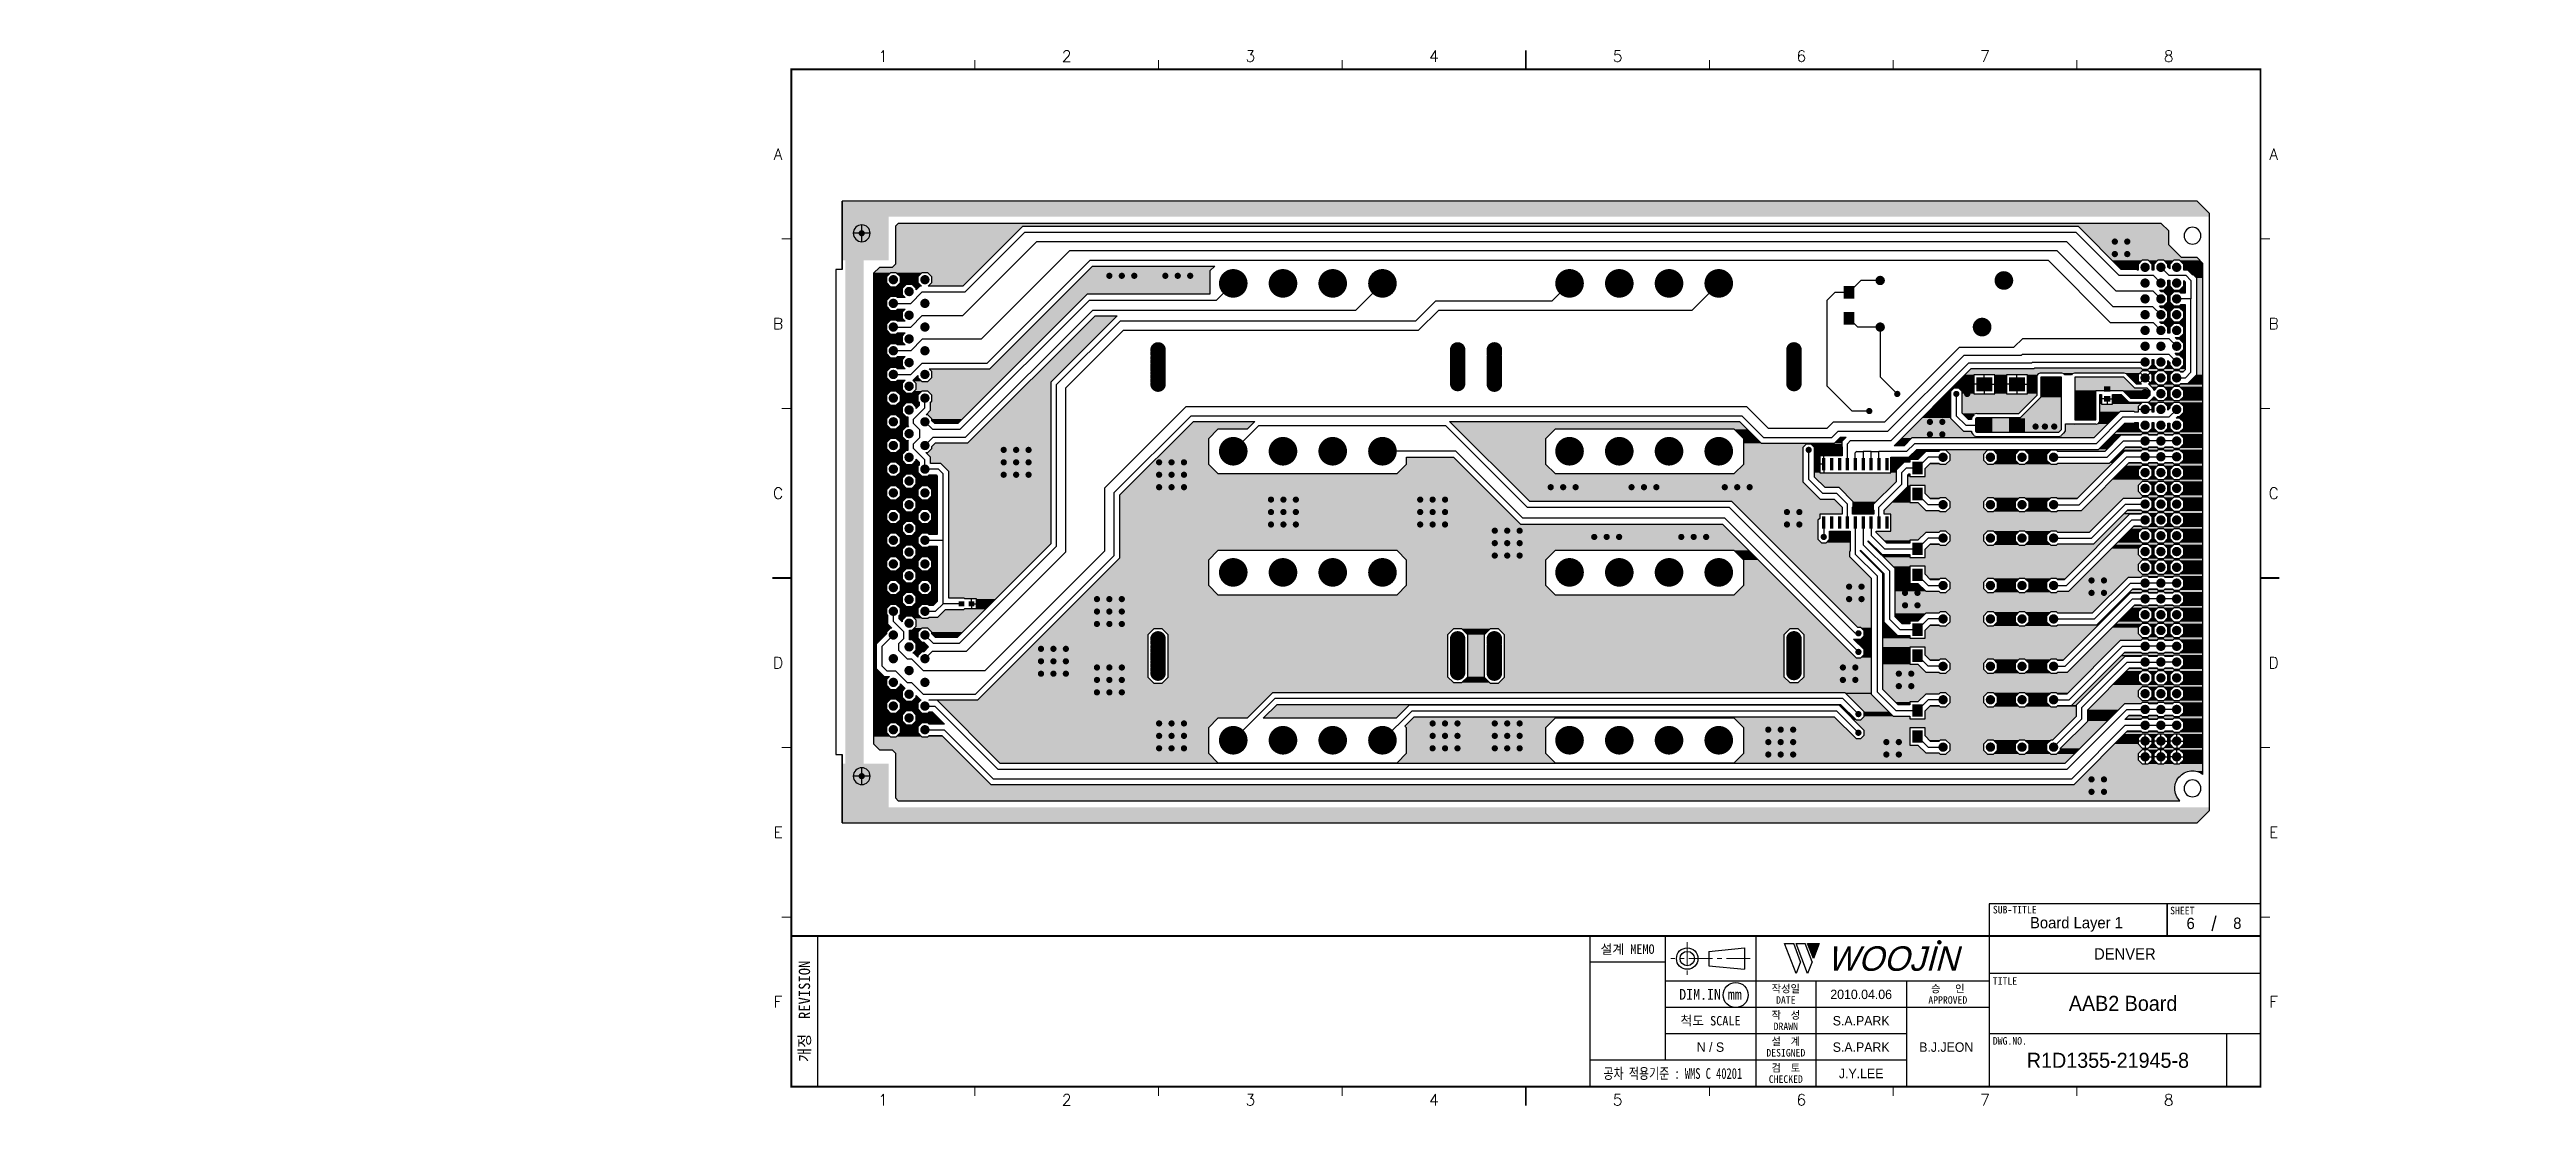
# Model space of a CAD drawing. Extents: x 295 to 953, y 10 to 290.
import ezdxf
from ezdxf.enums import TextEntityAlignment as Align

# ---------------------------------------------------------------- set-up
doc = ezdxf.new("R2010")
doc.units = 0
doc.header["$LTSCALE"] = 5
doc.header["$MEASUREMENT"] = 0
doc.linetypes.add('CENTER', pattern=[2, 1.25, -0.25, 0.25, -0.25])
doc.layers.get('0').update_dxf_attribs({"linetype": 'CONTINUOUS', "lineweight": 25})
for name, color, linetype, lineweight in [('2', 2, 'CENTER', 13), ('4', 4, 'CONTINUOUS', 18), ('6', 6, 'CONTINUOUS', 13)]:
    doc.layers.add(name, color=color, linetype=linetype, lineweight=lineweight)
for name, color, linetype in [('L1-TOP_GBR', 7, 'CONTINUOUS'), ('SHEET', 3, 'CONTINUOUS'), ('문자', 4, 'CONTINUOUS'), ('테두리', 3, 'CONTINUOUS')]:
    doc.layers.add(name, color=color, linetype=linetype)
doc.styles.add('MARK', font='ARLRDBD.TTF')
doc.styles.get("Standard").update_dxf_attribs({"font": 'simplex.shx'})
doc.styles.add('굴림', font='')
doc.styles.add('굴림체', font='')
doc.styles.get('굴림').set_extended_font_data('Gulim')
doc.styles.get('굴림체').set_extended_font_data('GulimChe')

msp = doc.modelspace()

# ---------------------------------------------------------------- texts
at = {"color": 4, "style": '굴림'}
for s, p in [('2010.04.06', (775.98, 39.5)), ('S.A.PARK', (775.98, 32.5)), ('S.A.PARK', (775.98, 25.5)), ('B.J.JEON', (798.57, 25.5)), ('J.Y.LEE', (775.98, 18.5))]:
    msp.add_text(s, height=2.5, dxfattribs=at).set_placement(p, align=Align.MIDDLE_CENTER)
at = {"layer": '4', "style": '굴림'}
for s, p in [('Board Layer 1', (833.13, 58.53)), ('6', (863.44, 58.33)), ('8', (875.83, 58.38)), ('DENVER', (845.98, 50.24))]:
    msp.add_text(s, height=3, dxfattribs=at).set_placement(p, align=Align.MIDDLE_CENTER)
at = {"layer": '6', "char_height": 3.5278, "width": 39.2183, "attachment_point": 4}
for insert in [(295.11, 181.28), (295.11, 173.63)]:
    msp.add_mtext('{\\f굴림|b0|i0|c129;\\C7;', dxfattribs=dict(at, insert=insert))
at = {"layer": '6', "color": 4, "char_height": 3, "attachment_point": 4, "style": '굴림체'}
for insert, width in [((905.28, 137.42), 36.962), ((952.58, 106.26), 52.2944), ((952.58, 102.14), 52.2944), ((573.67, 73.54), 36.962)]:
    msp.add_mtext('{\\f굴림|b0|i0|c129;\\C7;', dxfattribs=dict(at, insert=insert, width=width))
at = {"layer": '문자', "style": '굴림'}
for s, height, p in [('AAB2 Board', 4, (845.5, 37.11)), ('N / S', 2.5, (735.98, 25.5)), ('R1D1355-21945-8', 4, (841.48, 22))]:
    msp.add_text(s, height=height, dxfattribs=at).set_placement(p, align=Align.MIDDLE_CENTER)

# ---------------------------------------------------------------- blocks, each defined once
blk = doc.blocks.new('B')
at = {"layer": '문자'}
blk.add_hatch(color=256, dxfattribs=at).paths.add_polyline_path([(13.79, 10), (15.31, 6), (16.84, 10)])
at = {"color": 4, "const_width": 0.6}
blk.add_lwpolyline([(48.46, 10.32, 1), (49.06, 10.32, 1)], format="xyb", close=True, dxfattribs=at)
at = {"layer": '문자'}
for p, q in [((10.73, 2), (7.68, 10)), ((7.68, 10), (10.09, 10)), ((11.94, 5.16), (10.09, 10)), ((10.73, 10), (13.15, 10)), ((13.79, 2), (10.73, 10)), ((14.99, 5.16), (13.15, 10)), ((13.79, 10), (16.84, 10)), ((15.31, 6), (13.79, 10)), ((16.84, 10), (15.31, 6)), ((11.94, 5.16), (10.73, 2)), ((14.99, 5.16), (13.79, 2))]:
    blk.add_line(p, q, dxfattribs=at)
at = {"layer": '문자', "style": 'MARK', "oblique": 15}
blk.add_text('WOOJIN', height=6.5, dxfattribs=at).set_placement((36.4, 6), align=Align.MIDDLE_CENTER)
blk = doc.blocks.new('C')
blk.add_line((15, 285), (15, 285))
at = {"layer": '2'}
for p, q in [((252.83, 53.35), (252.83, 44.65)), ((269.53, 49), (248.48, 49))]:
    blk.add_line(p, q, dxfattribs=at)
at = {"layer": 'SHEET'}
for p, q in [((393.14, 60.3), (392.07, 56.28)), ((22, 55), (22, 15)), ((227, 55), (227, 15)), ((247, 55), (247, 22)), ((271, 55), (271, 15)), ((271, 55), (271, 15)), ((333, 55), (333, 15)), ((247, 48), (227, 48)), ((333, 43), (247, 43)), ((287, 43), (287, 15)), ((311, 43), (311, 15)), ((405, 45), (333, 45)), ((333, 36), (247, 36)), ((311, 29), (247, 29)), ((405, 29), (333, 29)), ((396, 29), (396, 15)), ((311, 22), (227, 22))]:
    blk.add_line(p, q, dxfattribs=at)
at = {"layer": 'SHEET', "color": 4}
for p, q in [((258.53, 50.9), (268.03, 51.85)), ((258.53, 50.9), (258.53, 47.1)), ((258.53, 47.1), (268.03, 46.15)), ((268.03, 51.85), (268.03, 46.15))]:
    blk.add_line(p, q, dxfattribs=at)
at = {"layer": 'SHEET'}
for points in [[(333, 55), (380.19, 55), (380.19, 63.49), (333, 63.49)], [(380.19, 55), (405, 55), (405, 63.49), (380.19, 63.49)]]:
    blk.add_lwpolyline(points, close=True, dxfattribs=at)
at = {"layer": 'SHEET', "color": 4}
for radius in [2.85, 1.9]:
    blk.add_circle((252.83, 49), radius, dxfattribs=at)
at = {"layer": 'SHEET'}
blk.add_circle((265.7, 39.32), 3.32, dxfattribs=at)
at = {"layer": '테두리'}
blk.add_line((405, 285), (405, 15), dxfattribs=at)
for points, const_width in [([(210, 290), (210, 285)], 0.5), ([(15, 285), (15, 15), (405, 15), (405, 285), (15, 285)], 0.5), ([(63.75, 287.5), (63.75, 285)], 0.3), ([(112.5, 287.5), (112.5, 285)], 0.3), ([(161.25, 287.5), (161.25, 285)], 0.3), ([(258.75, 287.5), (258.75, 285)], 0.3), ([(307.5, 287.5), (307.5, 285)], 0.3), ([(356.25, 287.5), (356.25, 285)], 0.3), ([(12.5, 240), (15, 240)], 0.3), ([(407.5, 240), (405, 240)], 0.3), ([(12.5, 195), (15, 195)], 0.3), ([(407.5, 195), (405, 195)], 0.3), ([(10, 150), (15, 150)], 0.5), ([(410, 150), (405, 150)], 0.5), ([(12.5, 105), (15, 105)], 0.3), ([(407.5, 105), (405, 105)], 0.3), ([(12.5, 60), (15, 60)], 0.3), ([(407.5, 60), (405, 60)], 0.3), ([(15, 55), (405, 55)], 0.5), ([(63.75, 12.5), (63.75, 15)], 0.3), ([(112.5, 12.5), (112.5, 15)], 0.3), ([(161.25, 12.5), (161.25, 15)], 0.3), ([(210, 10), (210, 15)], 0.5), ([(258.75, 12.5), (258.75, 15)], 0.3), ([(307.5, 12.5), (307.5, 15)], 0.3), ([(356.25, 12.5), (356.25, 15)], 0.3)]:
    blk.add_lwpolyline(points, dxfattribs=dict(at, const_width=const_width))
blk.add_blockref('B', (271, 43))
at = {"layer": '문자'}
for s, p in [('1', (39.38, 288.5)), ('2', (88.12, 288.5)), ('3', (136.88, 288.5)), ('4', (185.62, 288.5)), ('5', (234.38, 288.5)), ('6', (283.12, 288.5)), ('7', (331.88, 288.5)), ('8', (380.62, 288.5)), ('A', (11.5, 262.5)), ('A', (408.5, 262.5)), ('B', (11.5, 217.5)), ('B', (408.5, 217.5)), ('C', (11.5, 172.5)), ('C', (408.5, 172.5)), ('D', (11.5, 127.5)), ('D', (408.5, 127.5)), ('E', (11.5, 82.5)), ('E', (408.5, 82.5)), ('F', (11.5, 37.5)), ('F', (408.5, 37.5)), ('1', (39.38, 11.5)), ('2', (88.12, 11.5)), ('3', (136.88, 11.5)), ('4', (185.62, 11.5)), ('5', (234.38, 11.5)), ('6', (283.12, 11.5)), ('7', (331.88, 11.5)), ('8', (380.62, 11.5))]:
    blk.add_text(s, height=3, dxfattribs=at).set_placement(p, align=Align.MIDDLE)
at = {"layer": '문자', "style": '굴림체'}
for s, height, p in [('SUB-TITLE', 2, (339.77, 61.98)), ('SHEET', 2, (384.24, 61.74)), ('설계 MEMO', 2.5, (237, 51.5)), ('DIM.IN mm', 2.85, (259, 39.5)), ('작성일', 2, (279, 41)), ('승   인', 2, (322, 41)), ('척도 SCALE', 2.5, (259, 32.5)), ('작  성', 2, (279, 34)), ('DATE', 2, (279, 38)), ('APPROVED', 2, (322, 38)), ('설  계', 2, (279, 27)), ('DRAWN', 2, (279, 31)), ('DESIGNED', 2, (279, 24)), ('검  토', 2, (279, 20)), ('CHECKED', 2, (279, 17))]:
    blk.add_text(s, height=height, dxfattribs=at).set_placement(p, align=Align.MIDDLE_CENTER)
blk.add_text('개정  REVISION', height=3, rotation=90, dxfattribs=at).set_placement((18.5, 35), align=Align.MIDDLE_CENTER)
for s, p in [('TITLE', (333.95, 42.05)), ('DWG.NO.', (333.95, 26.15))]:
    blk.add_text(s, height=2, dxfattribs=at).set_placement(p)
at = {"layer": '문자', "style": '굴림체', "width": 0.75}
blk.add_text('공차 적용기준 : WMS C 40201', height=2.85, dxfattribs=at).set_placement((249, 18.5), align=Align.MIDDLE_CENTER)

# ---------------------------------------------------------------- linework, layer by layer
msp.add_line((491.98, 15), (491.98, 15))
msp.add_line((491.98, 15), (491.98, 15))
for points, const_width in [([(510.28, 241.49, 1), (511.1, 241.49, 1)], 0.825), ([(842.9, 239.28, 1), (843.73, 239.28, 1)], 0.825), ([(842.9, 235.97, 1), (843.73, 235.97, 1)], 0.825), ([(846.2, 239.28, 1), (847.03, 239.28, 1)], 0.825), ([(846.2, 235.97, 1), (847.03, 235.97, 1)], 0.825), ([(518.46, 229.17, 1), (519.7, 229.17, 1)], 1.24), ([(526.85, 229.17, 1), (528.08, 229.17, 1)], 1.24), ([(576.02, 230.2, 1), (576.84, 230.2, 1)], 0.825), ([(579.32, 230.2, 1), (580.14, 230.2, 1)], 0.825), ([(582.62, 230.2, 1), (583.44, 230.2, 1)], 0.825), ([(590.87, 230.2, 1), (591.69, 230.2, 1)], 0.825), ([(594.17, 230.2, 1), (594.99, 230.2, 1)], 0.825), ([(597.47, 230.2, 1), (598.29, 230.2, 1)], 0.825), ([(607.41, 228.19, 1), (611.21, 228.19, 1)], 3.79), ([(620.61, 228.19, 1), (624.41, 228.19, 1)], 3.79), ([(633.81, 228.19, 1), (637.61, 228.19, 1)], 3.79), ([(647.01, 228.19, 1), (650.81, 228.19, 1)], 3.79), ([(696.68, 228.19, 1), (700.48, 228.19, 1)], 3.79), ([(709.88, 228.19, 1), (713.68, 228.19, 1)], 3.79), ([(723.08, 228.19, 1), (726.88, 228.19, 1)], 3.79), ([(736.28, 228.19, 1), (740.08, 228.19, 1)], 3.79), ([(780.41, 228.96, 1), (781.65, 228.96, 1)], 1.24), ([(812.63, 228.96, 1), (815.1, 228.96, 1)], 2.48), ([(850.73, 232.46, 1), (851.97, 232.46, 1)], 1.24), ([(854.92, 232.46, 1), (856.16, 232.46, 1)], 1.24), ([(859.11, 232.46, 1), (860.35, 232.46, 1)], 1.24), ([(518.46, 222.88, 1), (519.7, 222.88, 1)], 1.24), ([(522.65, 226.03, 1), (523.89, 226.03, 1)], 1.24), ([(526.85, 222.88, 1), (528.08, 222.88, 1)], 1.24), ([(850.73, 228.27, 1), (851.97, 228.27, 1)], 1.24), ([(850.73, 224.08, 1), (851.97, 224.08, 1)], 1.24), ([(854.92, 228.27, 1), (856.16, 228.27, 1)], 1.24), ([(854.92, 224.08, 1), (856.16, 224.08, 1)], 1.24), ([(859.11, 228.27, 1), (860.35, 228.27, 1)], 1.24), ([(859.11, 224.08, 1), (860.35, 224.08, 1)], 1.24), ([(518.46, 216.6, 1), (519.7, 216.6, 1)], 1.24), ([(522.65, 219.74, 1), (523.89, 219.74, 1)], 1.24), ([(526.85, 216.6, 1), (528.08, 216.6, 1)], 1.24), ([(780.41, 216.59, 1), (781.65, 216.59, 1)], 1.24), ([(806.85, 216.59, 1), (809.33, 216.59, 1)], 2.48), ([(850.73, 219.89, 1), (851.97, 219.89, 1)], 1.24), ([(854.92, 219.89, 1), (856.16, 219.89, 1)], 1.24), ([(859.11, 219.89, 1), (860.35, 219.89, 1)], 1.24), ([(518.46, 210.31, 1), (519.7, 210.31, 1)], 1.24), ([(522.65, 213.45, 1), (523.89, 213.45, 1)], 1.24), ([(526.85, 210.31, 1), (528.08, 210.31, 1)], 1.24), ([(588.32, 210.53, 1), (590.38, 210.53, 1)], 2.06), ([(588.32, 209.54, 1), (590.38, 209.54, 1)], 2.06), ([(588.32, 208.39, 1), (590.38, 208.39, 1)], 2.06), ([(667.85, 210.53, 1), (669.91, 210.53, 1)], 2.06), ([(667.85, 209.54, 1), (669.91, 209.54, 1)], 2.06), ([(667.85, 208.55, 1), (669.91, 208.55, 1)], 2.06), ([(677.58, 210.53, 1), (679.65, 210.53, 1)], 2.06), ([(677.58, 209.54, 1), (679.65, 209.54, 1)], 2.06), ([(677.58, 208.39, 1), (679.65, 208.39, 1)], 2.06), ([(757.11, 210.53, 1), (759.18, 210.53, 1)], 2.06), ([(757.11, 209.54, 1), (759.18, 209.54, 1)], 2.06), ([(757.11, 208.55, 1), (759.18, 208.55, 1)], 2.06), ([(850.73, 215.7, 1), (851.97, 215.7, 1)], 1.24), ([(850.73, 211.51, 1), (851.97, 211.51, 1)], 1.24), ([(854.92, 215.7, 1), (856.16, 215.7, 1)], 1.24), ([(854.92, 211.51, 1), (856.16, 211.51, 1)], 1.24), ([(859.11, 215.7, 1), (860.35, 215.7, 1)], 1.24), ([(859.11, 211.51, 1), (860.35, 211.51, 1)], 1.24), ([(518.46, 204.02, 1), (519.7, 204.02, 1)], 1.24), ([(522.65, 207.17, 1), (523.89, 207.17, 1)], 1.24), ([(526.85, 204.02, 1), (528.08, 204.02, 1)], 1.24), ([(588.32, 207.4, 1), (590.38, 207.4, 1)], 2.06), ([(588.32, 206.41, 1), (590.38, 206.41, 1)], 2.06), ([(588.32, 205.42, 1), (590.38, 205.42, 1)], 2.06), ([(588.32, 204.43, 1), (590.38, 204.43, 1)], 2.06), ([(588.32, 203.44, 1), (590.38, 203.44, 1)], 2.06), ([(588.32, 202.45, 1), (590.38, 202.45, 1)], 2.06), ([(667.85, 207.56, 1), (669.91, 207.56, 1)], 2.06), ([(667.85, 206.57, 1), (669.91, 206.57, 1)], 2.06), ([(667.85, 205.58, 1), (669.91, 205.58, 1)], 2.06), ([(667.85, 204.59, 1), (669.91, 204.59, 1)], 2.06), ([(667.85, 203.6, 1), (669.91, 203.6, 1)], 2.06), ([(667.85, 202.61, 1), (669.91, 202.61, 1)], 2.06), ([(677.58, 207.4, 1), (679.65, 207.4, 1)], 2.06), ([(677.58, 206.41, 1), (679.65, 206.41, 1)], 2.06), ([(677.58, 205.42, 1), (679.65, 205.42, 1)], 2.06), ([(677.58, 204.43, 1), (679.65, 204.43, 1)], 2.06), ([(677.58, 203.44, 1), (679.65, 203.44, 1)], 2.06), ([(677.58, 202.45, 1), (679.65, 202.45, 1)], 2.06), ([(757.11, 207.56, 1), (759.18, 207.56, 1)], 2.06), ([(757.11, 206.57, 1), (759.18, 206.57, 1)], 2.06), ([(757.11, 205.58, 1), (759.18, 205.58, 1)], 2.06), ([(757.11, 204.59, 1), (759.18, 204.59, 1)], 2.06), ([(757.11, 203.6, 1), (759.18, 203.6, 1)], 2.06), ([(757.11, 202.61, 1), (759.18, 202.61, 1)], 2.06), ([(850.73, 207.31, 1), (851.97, 207.31, 1)], 1.24), ([(850.73, 203.12, 1), (851.97, 203.12, 1)], 1.24), ([(854.92, 207.31, 1), (856.16, 207.31, 1)], 1.24), ([(854.92, 203.12, 1), (856.16, 203.12, 1)], 1.24), ([(859.11, 207.31, 1), (860.35, 207.31, 1)], 1.24), ([(859.11, 203.12, 1), (860.35, 203.12, 1)], 1.24), ([(518.46, 197.74, 1), (519.7, 197.74, 1)], 1.24), ([(522.65, 200.88, 1), (523.89, 200.88, 1)], 1.24), ([(526.85, 197.74, 1), (528.08, 197.74, 1)], 1.24), ([(588.32, 201.46, 1), (590.38, 201.46, 1)], 2.06), ([(667.85, 201.62, 1), (669.91, 201.62, 1)], 2.06), ([(677.58, 201.46, 1), (679.65, 201.46, 1)], 2.06), ([(757.11, 201.62, 1), (759.18, 201.62, 1)], 2.06), ([(785.15, 198.85, 1), (785.98, 198.85, 1)], 0.825), ([(800.83, 198.85, 1), (801.65, 198.85, 1)], 0.825), ([(803.72, 198.85, 1), (804.54, 198.85, 1)], 0.825), ([(850.73, 198.93, 1), (851.97, 198.93, 1)], 1.24), ([(854.92, 198.93, 1), (856.16, 198.93, 1)], 1.24), ([(859.11, 198.93, 1), (860.35, 198.93, 1)], 1.24), ([(518.46, 191.45, 1), (519.7, 191.45, 1)], 1.24), ([(522.65, 194.59, 1), (523.89, 194.59, 1)], 1.24), ([(526.85, 191.45, 1), (528.08, 191.45, 1)], 1.24), ([(777.73, 194.31, 1), (778.55, 194.31, 1)], 0.825), ([(793.82, 191.43, 1), (794.64, 191.43, 1)], 0.825), ([(797.12, 191.43, 1), (797.94, 191.43, 1)], 0.825), ([(821.87, 190.19, 1), (822.69, 190.19, 1)], 0.825), ([(824.34, 190.19, 1), (825.17, 190.19, 1)], 0.825), ([(826.82, 190.19, 1), (827.64, 190.19, 1)], 0.825), ([(850.73, 194.74, 1), (851.97, 194.74, 1)], 1.24), ([(850.73, 190.55, 1), (851.97, 190.55, 1)], 1.24), ([(854.92, 194.74, 1), (856.16, 194.74, 1)], 1.24), ([(854.92, 190.55, 1), (856.16, 190.55, 1)], 1.24), ([(859.11, 194.74, 1), (860.35, 194.74, 1)], 1.24), ([(859.11, 190.55, 1), (860.35, 190.55, 1)], 1.24), ([(518.46, 185.16, 1), (519.7, 185.16, 1)], 1.24), ([(522.65, 188.31, 1), (523.89, 188.31, 1)], 1.24), ([(526.85, 185.16, 1), (528.08, 185.16, 1)], 1.24), ([(547.97, 184, 1), (548.79, 184, 1)], 0.825), ([(551.27, 184, 1), (552.09, 184, 1)], 0.825), ([(554.57, 184, 1), (555.39, 184, 1)], 0.825), ([(607.41, 183.64, 1), (611.21, 183.64, 1)], 3.79), ([(620.61, 183.64, 1), (624.41, 183.64, 1)], 3.79), ([(633.81, 183.64, 1), (637.61, 183.64, 1)], 3.79), ([(647.01, 183.64, 1), (650.81, 183.64, 1)], 3.79), ([(696.68, 183.64, 1), (700.48, 183.64, 1)], 3.79), ([(709.88, 183.64, 1), (713.68, 183.64, 1)], 3.79), ([(723.08, 183.64, 1), (726.88, 183.64, 1)], 3.79), ([(736.28, 183.64, 1), (740.08, 183.64, 1)], 3.79), ([(761.64, 184, 1), (762.47, 184, 1)], 0.825), ([(765.63, 184, 1), (766.46, 184, 1)], 0.825), ([(793.82, 188.12, 1), (794.64, 188.12, 1)], 0.825), ([(797.12, 188.12, 1), (797.94, 188.12, 1)], 0.825), ([(850.73, 186.36, 1), (851.97, 186.36, 1)], 1.24), ([(854.92, 186.36, 1), (856.16, 186.36, 1)], 1.24), ([(859.11, 186.36, 1), (860.35, 186.36, 1)], 1.24), ([(518.46, 178.88, 1), (519.7, 178.88, 1)], 1.24), ([(522.65, 182.02, 1), (523.89, 182.02, 1)], 1.24), ([(526.85, 178.88, 1), (528.08, 178.88, 1)], 1.24), ([(547.97, 180.7, 1), (548.79, 180.7, 1)], 0.825), ([(547.97, 177.4, 1), (548.79, 177.4, 1)], 0.825), ([(551.27, 180.7, 1), (552.09, 180.7, 1)], 0.825), ([(551.27, 177.4, 1), (552.09, 177.4, 1)], 0.825), ([(554.57, 180.7, 1), (555.39, 180.7, 1)], 0.825), ([(554.57, 177.4, 1), (555.39, 177.4, 1)], 0.825), ([(589.22, 180.7, 1), (590.04, 180.7, 1)], 0.825), ([(589.22, 177.4, 1), (590.04, 177.4, 1)], 0.825), ([(592.52, 180.7, 1), (593.34, 180.7, 1)], 0.825), ([(592.52, 177.4, 1), (593.34, 177.4, 1)], 0.825), ([(595.82, 180.7, 1), (596.64, 180.7, 1)], 0.825), ([(595.82, 177.4, 1), (596.64, 177.4, 1)], 0.825), ([(797.11, 182.04, 1), (798.34, 182.04, 1)], 1.24), ([(809.68, 182.04, 1), (810.92, 182.04, 1)], 1.24), ([(818.06, 182.04, 1), (819.3, 182.04, 1)], 1.24), ([(826.44, 182.04, 1), (827.68, 182.04, 1)], 1.24), ([(850.73, 182.17, 1), (851.97, 182.17, 1)], 1.24), ([(850.73, 177.98, 1), (851.97, 177.98, 1)], 1.24), ([(854.92, 182.17, 1), (856.16, 182.17, 1)], 1.24), ([(854.92, 177.98, 1), (856.16, 177.98, 1)], 1.24), ([(859.11, 182.17, 1), (860.35, 182.17, 1)], 1.24), ([(859.11, 177.98, 1), (860.35, 177.98, 1)], 1.24), ([(518.46, 172.59, 1), (519.7, 172.59, 1)], 1.24), ([(522.65, 175.73, 1), (523.89, 175.73, 1)], 1.24), ([(526.85, 172.59, 1), (528.08, 172.59, 1)], 1.24), ([(589.22, 174.1, 1), (590.04, 174.1, 1)], 0.825), ([(592.52, 174.1, 1), (593.34, 174.1, 1)], 0.825), ([(595.82, 174.1, 1), (596.64, 174.1, 1)], 0.825), ([(618.92, 170.8, 1), (619.74, 170.8, 1)], 0.825), ([(622.22, 170.8, 1), (623.04, 170.8, 1)], 0.825), ([(625.52, 170.8, 1), (626.34, 170.8, 1)], 0.825), ([(658.52, 170.8, 1), (659.34, 170.8, 1)], 0.825), ([(661.82, 170.8, 1), (662.64, 170.8, 1)], 0.825), ([(665.12, 170.8, 1), (665.94, 170.8, 1)], 0.825), ([(693.17, 174.1, 1), (693.99, 174.1, 1)], 0.825), ([(696.47, 174.1, 1), (697.29, 174.1, 1)], 0.825), ([(699.77, 174.1, 1), (700.59, 174.1, 1)], 0.825), ([(714.62, 174.1, 1), (715.44, 174.1, 1)], 0.825), ([(717.92, 174.1, 1), (718.74, 174.1, 1)], 0.825), ([(721.22, 174.1, 1), (722.04, 174.1, 1)], 0.825), ([(739.37, 174.1, 1), (740.19, 174.1, 1)], 0.825), ([(742.67, 174.1, 1), (743.49, 174.1, 1)], 0.825), ([(745.97, 174.1, 1), (746.79, 174.1, 1)], 0.825), ([(850.73, 173.79, 1), (851.97, 173.79, 1)], 1.24), ([(854.92, 173.79, 1), (856.16, 173.79, 1)], 1.24), ([(859.11, 173.79, 1), (860.35, 173.79, 1)], 1.24), ([(518.46, 166.3, 1), (519.7, 166.3, 1)], 1.24), ([(522.65, 169.45, 1), (523.89, 169.45, 1)], 1.24), ([(522.65, 163.16, 1), (523.89, 163.16, 1)], 1.24), ([(526.85, 166.3, 1), (528.08, 166.3, 1)], 1.24), ([(618.92, 167.5, 1), (619.74, 167.5, 1)], 0.825), ([(618.92, 164.2, 1), (619.74, 164.2, 1)], 0.825), ([(622.22, 167.5, 1), (623.04, 167.5, 1)], 0.825), ([(622.22, 164.2, 1), (623.04, 164.2, 1)], 0.825), ([(625.52, 167.5, 1), (626.34, 167.5, 1)], 0.825), ([(625.52, 164.2, 1), (626.34, 164.2, 1)], 0.825), ([(658.52, 167.5, 1), (659.34, 167.5, 1)], 0.825), ([(658.52, 164.2, 1), (659.34, 164.2, 1)], 0.825), ([(661.82, 167.5, 1), (662.64, 167.5, 1)], 0.825), ([(661.82, 164.2, 1), (662.64, 164.2, 1)], 0.825), ([(665.12, 167.5, 1), (665.94, 167.5, 1)], 0.825), ([(665.12, 164.2, 1), (665.94, 164.2, 1)], 0.825), ([(755.87, 167.5, 1), (756.69, 167.5, 1)], 0.825), ([(755.87, 164.2, 1), (756.69, 164.2, 1)], 0.825), ([(759.17, 167.5, 1), (759.99, 167.5, 1)], 0.825), ([(759.17, 164.2, 1), (759.99, 164.2, 1)], 0.825), ([(797.11, 169.46, 1), (798.34, 169.46, 1)], 1.24), ([(809.68, 169.46, 1), (810.92, 169.46, 1)], 1.24), ([(818.06, 169.46, 1), (819.3, 169.46, 1)], 1.24), ([(826.44, 169.46, 1), (827.68, 169.46, 1)], 1.24), ([(850.73, 169.6, 1), (851.97, 169.6, 1)], 1.24), ([(850.73, 165.4, 1), (851.97, 165.4, 1)], 1.24), ([(854.92, 169.6, 1), (856.16, 169.6, 1)], 1.24), ([(854.92, 165.4, 1), (856.16, 165.4, 1)], 1.24), ([(859.11, 169.6, 1), (860.35, 169.6, 1)], 1.24), ([(859.11, 165.4, 1), (860.35, 165.4, 1)], 1.24), ([(518.46, 160.02, 1), (519.7, 160.02, 1)], 1.24), ([(522.65, 156.87, 1), (523.89, 156.87, 1)], 1.24), ([(526.85, 160.02, 1), (528.08, 160.02, 1)], 1.24), ([(678.32, 162.55, 1), (679.14, 162.55, 1)], 0.825), ([(678.32, 159.25, 1), (679.14, 159.25, 1)], 0.825), ([(681.62, 162.55, 1), (682.44, 162.55, 1)], 0.825), ([(681.62, 159.25, 1), (682.44, 159.25, 1)], 0.825), ([(684.92, 162.55, 1), (685.74, 162.55, 1)], 0.825), ([(684.92, 159.25, 1), (685.74, 159.25, 1)], 0.825), ([(704.72, 160.9, 1), (705.54, 160.9, 1)], 0.825), ([(708.02, 160.9, 1), (708.84, 160.9, 1)], 0.825), ([(711.32, 160.9, 1), (712.14, 160.9, 1)], 0.825), ([(727.82, 160.9, 1), (728.64, 160.9, 1)], 0.825), ([(731.12, 160.9, 1), (731.94, 160.9, 1)], 0.825), ([(734.42, 160.9, 1), (735.24, 160.9, 1)], 0.825), ([(765.63, 160.9, 1), (766.46, 160.9, 1)], 0.825), ([(797.11, 160.59, 1), (798.34, 160.59, 1)], 1.24), ([(809.68, 160.59, 1), (810.92, 160.59, 1)], 1.24), ([(818.06, 160.59, 1), (819.3, 160.59, 1)], 1.24), ([(826.44, 160.59, 1), (827.68, 160.59, 1)], 1.24), ([(850.73, 161.21, 1), (851.97, 161.21, 1)], 1.24), ([(850.73, 157.02, 1), (851.97, 157.02, 1)], 1.24), ([(854.92, 161.21, 1), (856.16, 161.21, 1)], 1.24), ([(854.92, 157.02, 1), (856.16, 157.02, 1)], 1.24), ([(859.11, 161.21, 1), (860.35, 161.21, 1)], 1.24), ([(859.11, 157.02, 1), (860.35, 157.02, 1)], 1.24), ([(518.46, 153.73, 1), (519.7, 153.73, 1)], 1.24), ([(522.65, 150.59, 1), (523.89, 150.59, 1)], 1.24), ([(526.85, 153.73, 1), (528.08, 153.73, 1)], 1.24), ([(607.41, 151.49, 1), (611.21, 151.49, 1)], 3.79), ([(620.61, 151.49, 1), (624.41, 151.49, 1)], 3.79), ([(633.81, 151.49, 1), (637.61, 151.49, 1)], 3.79), ([(647.01, 151.49, 1), (650.81, 151.49, 1)], 3.79), ([(678.32, 155.95, 1), (679.14, 155.95, 1)], 0.825), ([(681.62, 155.95, 1), (682.44, 155.95, 1)], 0.825), ([(684.92, 155.95, 1), (685.74, 155.95, 1)], 0.825), ([(696.68, 151.49, 1), (700.48, 151.49, 1)], 3.79), ([(709.88, 151.49, 1), (713.68, 151.49, 1)], 3.79), ([(723.08, 151.49, 1), (726.88, 151.49, 1)], 3.79), ([(736.28, 151.49, 1), (740.08, 151.49, 1)], 3.79), ([(850.73, 152.83, 1), (851.97, 152.83, 1)], 1.24), ([(854.92, 152.83, 1), (856.16, 152.83, 1)], 1.24), ([(859.11, 152.83, 1), (860.35, 152.83, 1)], 1.24), ([(518.46, 147.44, 1), (519.7, 147.44, 1)], 1.24), ([(522.65, 144.3, 1), (523.89, 144.3, 1)], 1.24), ([(526.85, 147.44, 1), (528.08, 147.44, 1)], 1.24), ([(572.72, 144.4, 1), (573.54, 144.4, 1)], 0.825), ([(576.02, 144.4, 1), (576.84, 144.4, 1)], 0.825), ([(579.32, 144.4, 1), (580.14, 144.4, 1)], 0.825), ([(772.37, 147.7, 1), (773.19, 147.7, 1)], 0.825), ([(772.37, 144.4, 1), (773.19, 144.4, 1)], 0.825), ([(775.67, 147.7, 1), (776.49, 147.7, 1)], 0.825), ([(775.67, 144.4, 1), (776.49, 144.4, 1)], 0.825), ([(787.22, 146.05, 1), (788.04, 146.05, 1)], 0.825), ([(790.52, 146.05, 1), (791.34, 146.05, 1)], 0.825), ([(797.11, 148.01, 1), (798.34, 148.01, 1)], 1.24), ([(809.68, 148.01, 1), (810.92, 148.01, 1)], 1.24), ([(818.06, 148.01, 1), (819.3, 148.01, 1)], 1.24), ([(826.44, 148.01, 1), (827.68, 148.01, 1)], 1.24), ([(836.72, 149.35, 1), (837.54, 149.35, 1)], 0.825), ([(836.72, 146.05, 1), (837.54, 146.05, 1)], 0.825), ([(840.02, 149.35, 1), (840.84, 149.35, 1)], 0.825), ([(840.02, 146.05, 1), (840.84, 146.05, 1)], 0.825), ([(850.73, 148.64, 1), (851.97, 148.64, 1)], 1.24), ([(850.73, 144.45, 1), (851.97, 144.45, 1)], 1.24), ([(854.92, 148.64, 1), (856.16, 148.64, 1)], 1.24), ([(854.92, 144.45, 1), (856.16, 144.45, 1)], 1.24), ([(859.11, 148.64, 1), (860.35, 148.64, 1)], 1.24), ([(859.11, 144.45, 1), (860.35, 144.45, 1)], 1.24), ([(518.46, 141.16, 1), (519.7, 141.16, 1)], 1.24), ([(522.65, 138.01, 1), (523.89, 138.01, 1)], 1.24), ([(526.85, 141.16, 1), (528.08, 141.16, 1)], 1.24), ([(572.72, 141.1, 1), (573.54, 141.1, 1)], 0.825), ([(572.72, 137.8, 1), (573.54, 137.8, 1)], 0.825), ([(576.02, 141.1, 1), (576.84, 141.1, 1)], 0.825), ([(576.02, 137.8, 1), (576.84, 137.8, 1)], 0.825), ([(579.32, 141.1, 1), (580.14, 141.1, 1)], 0.825), ([(579.32, 137.8, 1), (580.14, 137.8, 1)], 0.825), ([(787.22, 142.75, 1), (788.04, 142.75, 1)], 0.825), ([(790.52, 142.75, 1), (791.34, 142.75, 1)], 0.825), ([(797.11, 139.14, 1), (798.34, 139.14, 1)], 1.24), ([(809.68, 139.14, 1), (810.92, 139.14, 1)], 1.24), ([(818.06, 139.14, 1), (819.3, 139.14, 1)], 1.24), ([(826.44, 139.14, 1), (827.68, 139.14, 1)], 1.24), ([(850.73, 140.26, 1), (851.97, 140.26, 1)], 1.24), ([(854.92, 140.26, 1), (856.16, 140.26, 1)], 1.24), ([(859.11, 140.26, 1), (860.35, 140.26, 1)], 1.24), ([(518.46, 134.87, 1), (519.7, 134.87, 1)], 1.24), ([(522.65, 131.73, 1), (523.89, 131.73, 1)], 1.24), ([(526.85, 134.87, 1), (528.08, 134.87, 1)], 1.24), ([(557.87, 131.2, 1), (558.69, 131.2, 1)], 0.825), ([(561.17, 131.2, 1), (561.99, 131.2, 1)], 0.825), ([(564.47, 131.2, 1), (565.29, 131.2, 1)], 0.825), ([(588.32, 133.84, 1), (590.38, 133.84, 1)], 2.06), ([(588.32, 132.85, 1), (590.38, 132.85, 1)], 2.06), ([(588.32, 131.69, 1), (590.38, 131.69, 1)], 2.06), ([(588.32, 130.7, 1), (590.38, 130.7, 1)], 2.06), ([(588.32, 129.71, 1), (590.38, 129.71, 1)], 2.06), ([(667.85, 133.84, 1), (669.91, 133.84, 1)], 2.06), ([(667.85, 132.85, 1), (669.91, 132.85, 1)], 2.06), ([(667.85, 131.86, 1), (669.91, 131.86, 1)], 2.06), ([(667.85, 130.87, 1), (669.91, 130.87, 1)], 2.06), ([(667.85, 129.88, 1), (669.91, 129.88, 1)], 2.06), ([(677.58, 133.84, 1), (679.65, 133.84, 1)], 2.06), ([(677.58, 132.85, 1), (679.65, 132.85, 1)], 2.06), ([(677.58, 131.69, 1), (679.65, 131.69, 1)], 2.06), ([(677.58, 130.7, 1), (679.65, 130.7, 1)], 2.06), ([(677.58, 129.71, 1), (679.65, 129.71, 1)], 2.06), ([(757.11, 133.84, 1), (759.18, 133.84, 1)], 2.06), ([(757.11, 132.85, 1), (759.18, 132.85, 1)], 2.06), ([(757.11, 131.86, 1), (759.18, 131.86, 1)], 2.06), ([(757.11, 130.87, 1), (759.18, 130.87, 1)], 2.06), ([(757.11, 129.88, 1), (759.18, 129.88, 1)], 2.06), ([(774.84, 135.32, 1), (775.67, 135.32, 1)], 0.825), ([(850.73, 136.07, 1), (851.97, 136.07, 1)], 1.24), ([(850.73, 131.88, 1), (851.97, 131.88, 1)], 1.24), ([(854.92, 136.07, 1), (856.16, 136.07, 1)], 1.24), ([(854.92, 131.88, 1), (856.16, 131.88, 1)], 1.24), ([(859.11, 136.07, 1), (860.35, 136.07, 1)], 1.24), ([(859.11, 131.88, 1), (860.35, 131.88, 1)], 1.24), ([(518.46, 128.58, 1), (519.7, 128.58, 1)], 1.24), ([(522.65, 125.44, 1), (523.89, 125.44, 1)], 1.24), ([(526.85, 128.58, 1), (528.08, 128.58, 1)], 1.24), ([(557.87, 127.9, 1), (558.69, 127.9, 1)], 0.825), ([(557.87, 124.6, 1), (558.69, 124.6, 1)], 0.825), ([(561.17, 127.9, 1), (561.99, 127.9, 1)], 0.825), ([(561.17, 124.6, 1), (561.99, 124.6, 1)], 0.825), ([(564.47, 127.9, 1), (565.29, 127.9, 1)], 0.825), ([(564.47, 124.6, 1), (565.29, 124.6, 1)], 0.825), ([(572.72, 126.25, 1), (573.54, 126.25, 1)], 0.825), ([(576.02, 126.25, 1), (576.84, 126.25, 1)], 0.825), ([(579.32, 126.25, 1), (580.14, 126.25, 1)], 0.825), ([(588.32, 128.72, 1), (590.38, 128.72, 1)], 2.06), ([(588.32, 127.73, 1), (590.38, 127.73, 1)], 2.06), ([(588.32, 126.74, 1), (590.38, 126.74, 1)], 2.06), ([(588.32, 125.75, 1), (590.38, 125.75, 1)], 2.06), ([(588.32, 124.76, 1), (590.38, 124.76, 1)], 2.06), ([(667.85, 128.89, 1), (669.91, 128.89, 1)], 2.06), ([(667.85, 127.9, 1), (669.91, 127.9, 1)], 2.06), ([(667.85, 126.91, 1), (669.91, 126.91, 1)], 2.06), ([(667.85, 125.92, 1), (669.91, 125.92, 1)], 2.06), ([(667.85, 124.93, 1), (669.91, 124.93, 1)], 2.06), ([(677.58, 128.72, 1), (679.65, 128.72, 1)], 2.06), ([(677.58, 127.73, 1), (679.65, 127.73, 1)], 2.06), ([(677.58, 126.74, 1), (679.65, 126.74, 1)], 2.06), ([(677.58, 125.75, 1), (679.65, 125.75, 1)], 2.06), ([(677.58, 124.76, 1), (679.65, 124.76, 1)], 2.06), ([(757.11, 128.89, 1), (759.18, 128.89, 1)], 2.06), ([(757.11, 127.9, 1), (759.18, 127.9, 1)], 2.06), ([(757.11, 126.91, 1), (759.18, 126.91, 1)], 2.06), ([(757.11, 125.92, 1), (759.18, 125.92, 1)], 2.06), ([(757.11, 124.93, 1), (759.18, 124.93, 1)], 2.06), ([(770.72, 126.25, 1), (771.54, 126.25, 1)], 0.825), ([(774.02, 126.25, 1), (774.84, 126.25, 1)], 0.825), ([(774.84, 130.38, 1), (775.67, 130.38, 1)], 0.825), ([(785.57, 124.6, 1), (786.39, 124.6, 1)], 0.825), ([(788.87, 124.6, 1), (789.69, 124.6, 1)], 0.825), ([(797.11, 126.56, 1), (798.34, 126.56, 1)], 1.24), ([(809.68, 126.56, 1), (810.92, 126.56, 1)], 1.24), ([(818.06, 126.56, 1), (819.3, 126.56, 1)], 1.24), ([(826.44, 126.56, 1), (827.68, 126.56, 1)], 1.24), ([(850.73, 127.69, 1), (851.97, 127.69, 1)], 1.24), ([(854.92, 127.69, 1), (856.16, 127.69, 1)], 1.24), ([(859.11, 127.69, 1), (860.35, 127.69, 1)], 1.24), ([(518.46, 122.3, 1), (519.7, 122.3, 1)], 1.24), ([(522.65, 119.16, 1), (523.89, 119.16, 1)], 1.24), ([(526.85, 122.3, 1), (528.08, 122.3, 1)], 1.24), ([(572.72, 122.95, 1), (573.54, 122.95, 1)], 0.825), ([(572.72, 119.65, 1), (573.54, 119.65, 1)], 0.825), ([(576.02, 122.95, 1), (576.84, 122.95, 1)], 0.825), ([(576.02, 119.65, 1), (576.84, 119.65, 1)], 0.825), ([(579.32, 122.95, 1), (580.14, 122.95, 1)], 0.825), ([(579.32, 119.65, 1), (580.14, 119.65, 1)], 0.825), ([(770.72, 122.95, 1), (771.54, 122.95, 1)], 0.825), ([(774.02, 122.95, 1), (774.84, 122.95, 1)], 0.825), ([(785.57, 121.3, 1), (786.39, 121.3, 1)], 0.825), ([(788.87, 121.3, 1), (789.69, 121.3, 1)], 0.825), ([(797.11, 117.69, 1), (798.34, 117.69, 1)], 1.24), ([(809.68, 117.69, 1), (810.92, 117.69, 1)], 1.24), ([(818.06, 117.69, 1), (819.3, 117.69, 1)], 1.24), ([(826.44, 117.69, 1), (827.68, 117.69, 1)], 1.24), ([(850.73, 123.49, 1), (851.97, 123.49, 1)], 1.24), ([(850.73, 119.3, 1), (851.97, 119.3, 1)], 1.24), ([(854.92, 123.49, 1), (856.16, 123.49, 1)], 1.24), ([(854.92, 119.3, 1), (856.16, 119.3, 1)], 1.24), ([(859.11, 123.49, 1), (860.35, 123.49, 1)], 1.24), ([(859.11, 119.3, 1), (860.35, 119.3, 1)], 1.24), ([(518.46, 116.01, 1), (519.7, 116.01, 1)], 1.24), ([(522.65, 112.87, 1), (523.89, 112.87, 1)], 1.24), ([(526.85, 116.01, 1), (528.08, 116.01, 1)], 1.24), ([(589.22, 111.4, 1), (590.04, 111.4, 1)], 0.825), ([(592.52, 111.4, 1), (593.34, 111.4, 1)], 0.825), ([(595.82, 111.4, 1), (596.64, 111.4, 1)], 0.825), ([(661.82, 111.4, 1), (662.64, 111.4, 1)], 0.825), ([(665.12, 111.4, 1), (665.94, 111.4, 1)], 0.825), ([(668.42, 111.4, 1), (669.24, 111.4, 1)], 0.825), ([(678.32, 111.4, 1), (679.14, 111.4, 1)], 0.825), ([(681.62, 111.4, 1), (682.44, 111.4, 1)], 0.825), ([(684.92, 111.4, 1), (685.74, 111.4, 1)], 0.825), ([(774.84, 113.88, 1), (775.67, 113.88, 1)], 0.825), ([(850.73, 115.11, 1), (851.97, 115.11, 1)], 1.24), ([(850.73, 110.92, 1), (851.97, 110.92, 1)], 1.24), ([(854.92, 115.11, 1), (856.16, 115.11, 1)], 1.24), ([(854.92, 110.92, 1), (856.16, 110.92, 1)], 1.24), ([(859.11, 115.11, 1), (860.35, 115.11, 1)], 1.24), ([(859.11, 110.92, 1), (860.35, 110.92, 1)], 1.24), ([(518.46, 109.73, 1), (519.7, 109.73, 1)], 1.24), ([(526.85, 109.73, 1), (528.08, 109.73, 1)], 1.24), ([(589.22, 108.1, 1), (590.04, 108.1, 1)], 0.825), ([(589.22, 104.8, 1), (590.04, 104.8, 1)], 0.825), ([(592.52, 108.1, 1), (593.34, 108.1, 1)], 0.825), ([(592.52, 104.8, 1), (593.34, 104.8, 1)], 0.825), ([(595.82, 108.1, 1), (596.64, 108.1, 1)], 0.825), ([(595.82, 104.8, 1), (596.64, 104.8, 1)], 0.825), ([(607.41, 106.94, 1), (611.21, 106.94, 1)], 3.79), ([(620.61, 106.94, 1), (624.41, 106.94, 1)], 3.79), ([(633.81, 106.94, 1), (637.61, 106.94, 1)], 3.79), ([(647.01, 106.94, 1), (650.81, 106.94, 1)], 3.79), ([(661.82, 108.1, 1), (662.64, 108.1, 1)], 0.825), ([(661.82, 104.8, 1), (662.64, 104.8, 1)], 0.825), ([(665.12, 108.1, 1), (665.94, 108.1, 1)], 0.825), ([(665.12, 104.8, 1), (665.94, 104.8, 1)], 0.825), ([(668.42, 108.1, 1), (669.24, 108.1, 1)], 0.825), ([(668.42, 104.8, 1), (669.24, 104.8, 1)], 0.825), ([(678.32, 108.1, 1), (679.14, 108.1, 1)], 0.825), ([(678.32, 104.8, 1), (679.14, 104.8, 1)], 0.825), ([(681.62, 108.1, 1), (682.44, 108.1, 1)], 0.825), ([(681.62, 104.8, 1), (682.44, 104.8, 1)], 0.825), ([(684.92, 108.1, 1), (685.74, 108.1, 1)], 0.825), ([(684.92, 104.8, 1), (685.74, 104.8, 1)], 0.825), ([(696.68, 106.94, 1), (700.48, 106.94, 1)], 3.79), ([(709.88, 106.94, 1), (713.68, 106.94, 1)], 3.79), ([(723.08, 106.94, 1), (726.88, 106.94, 1)], 3.79), ([(736.28, 106.94, 1), (740.08, 106.94, 1)], 3.79), ([(750.92, 109.75, 1), (751.74, 109.75, 1)], 0.825), ([(750.92, 106.45, 1), (751.74, 106.45, 1)], 0.825), ([(754.22, 109.75, 1), (755.04, 109.75, 1)], 0.825), ([(754.22, 106.45, 1), (755.04, 106.45, 1)], 0.825), ([(757.52, 109.75, 1), (758.34, 109.75, 1)], 0.825), ([(757.52, 106.45, 1), (758.34, 106.45, 1)], 0.825), ([(774.84, 108.92, 1), (775.67, 108.92, 1)], 0.825), ([(782.27, 106.45, 1), (783.09, 106.45, 1)], 0.825), ([(785.57, 106.45, 1), (786.39, 106.45, 1)], 0.825), ([(797.11, 105.11, 1), (798.34, 105.11, 1)], 1.24), ([(809.68, 105.11, 1), (810.92, 105.11, 1)], 1.24), ([(818.06, 105.11, 1), (819.3, 105.11, 1)], 1.24), ([(826.44, 105.11, 1), (827.68, 105.11, 1)], 1.24), ([(850.73, 106.73, 1), (851.97, 106.73, 1)], 1.24), ([(854.92, 106.73, 1), (856.16, 106.73, 1)], 1.24), ([(859.11, 106.73, 1), (860.35, 106.73, 1)], 1.24), ([(750.92, 103.15, 1), (751.74, 103.15, 1)], 0.825), ([(754.22, 103.15, 1), (755.04, 103.15, 1)], 0.825), ([(757.52, 103.15, 1), (758.34, 103.15, 1)], 0.825), ([(782.27, 103.15, 1), (783.09, 103.15, 1)], 0.825), ([(785.57, 103.15, 1), (786.39, 103.15, 1)], 0.825), ([(850.73, 102.54, 1), (851.97, 102.54, 1)], 1.24), ([(854.92, 102.54, 1), (856.16, 102.54, 1)], 1.24), ([(859.11, 102.54, 1), (860.35, 102.54, 1)], 1.24), ([(510.28, 97.41, 1), (511.1, 97.41, 1)], 0.825), ([(836.72, 96.55, 1), (837.54, 96.55, 1)], 0.825), ([(836.72, 93.25, 1), (837.54, 93.25, 1)], 0.825), ([(840.02, 96.55, 1), (840.84, 96.55, 1)], 0.825), ([(840.02, 93.25, 1), (840.84, 93.25, 1)], 0.825)]:
    msp.add_lwpolyline(points, format="xyb", close=True, dxfattribs=dict(const_width=const_width))
for points in [[(774.18, 227.48), (774.18, 224.17), (771.37, 227.48), (771.37, 224.17)], [(774.18, 220.56), (774.18, 217.25), (771.37, 220.56), (771.37, 217.25)], [(810.81, 203.3), (810.81, 199.51), (806.52, 203.3), (806.52, 199.51)], [(819.47, 203.3), (819.47, 199.51), (815.18, 203.3), (815.18, 199.51)], [(829.21, 203.39), (829.21, 191.84), (823.43, 203.39), (823.43, 191.84)], [(838.45, 203.39), (838.45, 191.84), (832.67, 203.39), (832.67, 191.84)], [(842.08, 200.91), (842.08, 199.43), (840.43, 200.91), (840.43, 199.43)], [(842.08, 198.27), (842.08, 196.79), (840.43, 198.27), (840.43, 196.79)], [(810.81, 192.41), (810.81, 188.62), (806.52, 192.41), (806.52, 188.62)], [(819.47, 192.41), (819.47, 188.62), (815.18, 192.41), (815.18, 188.62)], [(766.49, 181.82), (766.49, 178.55), (765.61, 181.82), (765.61, 178.55)], [(768.58, 181.82), (768.58, 178.55), (767.7, 181.82), (767.7, 178.55)], [(770.68, 181.82), (770.68, 178.55), (769.8, 181.82), (769.8, 178.55)], [(772.77, 181.82), (772.77, 178.55), (771.89, 181.82), (771.89, 178.55)], [(774.87, 181.82), (774.87, 178.55), (773.99, 181.82), (773.99, 178.55)], [(776.96, 181.82), (776.96, 178.55), (776.08, 181.82), (776.08, 178.55)], [(779.06, 181.82), (779.06, 178.55), (778.18, 181.82), (778.18, 178.55)], [(781.15, 181.82), (781.15, 178.55), (780.27, 181.82), (780.27, 178.55)], [(783.25, 181.82), (783.25, 178.55), (782.37, 181.82), (782.37, 178.55)], [(792.33, 180.86), (792.33, 177.55), (789.52, 180.86), (789.52, 177.55)], [(792.33, 173.95), (792.33, 170.64), (789.52, 173.95), (789.52, 170.64)], [(766.49, 166.35), (766.49, 163.08), (765.61, 166.35), (765.61, 163.08)], [(768.58, 166.35), (768.58, 163.08), (767.7, 166.35), (767.7, 163.08)], [(770.68, 166.35), (770.68, 163.08), (769.8, 166.35), (769.8, 163.08)], [(772.77, 166.35), (772.77, 163.08), (771.89, 166.35), (771.89, 163.08)], [(774.87, 166.35), (774.87, 163.08), (773.99, 166.35), (773.99, 163.08)], [(776.96, 166.35), (776.96, 163.08), (776.08, 166.35), (776.08, 163.08)], [(779.06, 166.35), (779.06, 163.08), (778.18, 166.35), (778.18, 163.08)], [(781.15, 166.35), (781.15, 163.08), (780.27, 166.35), (780.27, 163.08)], [(783.25, 166.35), (783.25, 163.08), (782.37, 166.35), (782.37, 163.08)], [(792.33, 159.41), (792.33, 156.1), (789.52, 159.41), (789.52, 156.1)], [(792.33, 152.5), (792.33, 149.19), (789.52, 152.5), (789.52, 149.19)], [(537.9, 143.82), (537.9, 142.5), (536.42, 143.82), (536.42, 142.5)], [(540.54, 143.82), (540.54, 142.5), (539.06, 143.82), (539.06, 142.5)], [(792.33, 137.96), (792.33, 134.65), (789.52, 137.96), (789.52, 134.65)], [(792.33, 131.05), (792.33, 127.74), (789.52, 131.05), (789.52, 127.74)], [(792.33, 116.51), (792.33, 113.2), (789.52, 116.51), (789.52, 113.2)], [(792.33, 109.6), (792.33, 106.29), (789.52, 109.6), (789.52, 106.29)]]:
    msp.add_solid(points)
at = {"layer": 'L1-TOP_GBR'}
for p, q in [((505.48, 231.85), (505.48, 250)), ((505.48, 250), (505.48, 231.85)), ((865.18, 250), (505.48, 250)), ((868.48, 246.7), (865.18, 250)), ((510.69, 239.26), (510.69, 243.71)), ((520.38, 244.1), (519.63, 243.35)), ((519.63, 243.35), (519.63, 233.33)), ((855.64, 244.1), (520.38, 244.1)), ((553.36, 243.28), (537.54, 227.45)), ((833.63, 243.28), (553.36, 243.28)), ((845.02, 231.89), (833.63, 243.28)), ((857.63, 242.11), (855.64, 244.1)), ((868.48, 88.3), (868.48, 246.7)), ((868.48, 88.3), (868.48, 246.7)), ((512.92, 241.49), (508.46, 241.49)), ((557.16, 239.28), (537.52, 219.64)), ((554, 241.75), (538.17, 225.92)), ((542.36, 213.35), (565.81, 236.8)), ((554, 241.75), (833, 241.75)), ((557.16, 239.28), (830.53, 239.28)), ((828.05, 236.8), (565.81, 236.8)), ((828.05, 236.8), (842.86, 221.99)), ((843.6, 226.2), (830.53, 239.28)), ((844.39, 230.37), (833, 241.75)), ((857.63, 238.4), (857.63, 242.11)), ((861, 235.03), (857.63, 238.4)), ((503.83, 231.85), (503.83, 103.15)), ((503.83, 231.85), (503.83, 103.15)), ((505.48, 231.85), (503.83, 231.85)), ((515.43, 232.44), (513.85, 230.86)), ((513.85, 230.86), (513.85, 105.97)), ((518.73, 232.44), (515.43, 232.44)), ((518.31, 231.02), (517.23, 229.94)), ((519.85, 231.02), (518.31, 231.02)), ((519.63, 233.33), (518.73, 232.44)), ((520.94, 229.94), (519.85, 231.02)), ((526.69, 231.02), (525.61, 229.94)), ((528.23, 231.02), (526.69, 231.02)), ((529.32, 229.94), (528.23, 231.02)), ((571.3, 234.32), (544.03, 207.06)), ((544.67, 205.54), (571.93, 232.8)), ((571.3, 234.32), (825.58, 234.32)), ((571.93, 232.8), (604.43, 232.8)), ((604.43, 232.8), (603.12, 231.49)), ((603.12, 231.49), (603.12, 225.29)), ((842.12, 217.78), (825.58, 234.32)), ((844.39, 230.37), (848.51, 230.37)), ((849.14, 231.89), (845.02, 231.89)), ((848.51, 230.37), (853.45, 230.37)), ((849.31, 231.73), (849.14, 231.89)), ((849.49, 231.73), (849.31, 231.73)), ((850.58, 234.32), (849.49, 233.23)), ((849.49, 233.23), (849.49, 231.73)), ((852.12, 234.32), (850.58, 234.32)), ((853.21, 233.23), (852.12, 234.32)), ((853.21, 231.73), (853.21, 233.23)), ((853.69, 231.73), (853.21, 231.73)), ((855.54, 228.27), (853.45, 230.37)), ((854.77, 234.32), (853.69, 233.23)), ((853.69, 233.23), (853.69, 231.73)), ((856.31, 234.32), (854.77, 234.32)), ((855.54, 232.46), (857.64, 230.37)), ((857.4, 233.23), (856.31, 234.32)), ((857.4, 232.53), (857.4, 233.23)), ((857.88, 232.05), (857.4, 232.53)), ((857.64, 230.37), (862.13, 230.37)), ((858.96, 234.32), (857.88, 233.23)), ((857.88, 233.23), (857.88, 232.05)), ((860.5, 234.32), (858.96, 234.32)), ((861.59, 233.23), (860.5, 234.32)), ((865.13, 235.03), (861, 235.03)), ((861.59, 231.73), (861.59, 233.23)), ((862.69, 231.73), (861.59, 231.73)), ((863.53, 228.96), (862.13, 230.37)), ((863.93, 230.49), (862.69, 231.73)), ((864.16, 230.49), (863.93, 230.49)), ((865.05, 229.59), (864.16, 230.49)), ((866.7, 233.45), (865.13, 235.03)), ((866.7, 97.89), (866.7, 233.45)), ((517.23, 229.94), (517.23, 228.4)), ((517.23, 228.4), (518.31, 227.31)), ((518.31, 224.74), (517.23, 223.65)), ((517.23, 223.65), (517.23, 222.11)), ((518.31, 227.31), (519.85, 227.31)), ((519.85, 224.74), (518.31, 224.74)), ((519.85, 227.31), (520.94, 228.4)), ((520.18, 224.41), (519.85, 224.74)), ((522.26, 224.41), (520.18, 224.41)), ((520.94, 228.4), (520.94, 229.94)), ((522.5, 227.88), (521.42, 226.79)), ((521.42, 226.79), (521.42, 225.26)), ((521.42, 225.26), (522.26, 224.41)), ((524.04, 227.88), (522.5, 227.88)), ((526.75, 225.92), (523.71, 222.88)), ((525.13, 226.79), (524.04, 227.88)), ((526.12, 227.45), (525.13, 226.46)), ((525.13, 226.46), (525.13, 226.79)), ((525.61, 229.94), (525.61, 228.4)), ((525.61, 228.4), (526.56, 227.45)), ((526.56, 227.45), (526.12, 227.45)), ((526.75, 225.92), (538.17, 225.92)), ((528.37, 227.45), (529.32, 228.4)), ((537.54, 227.45), (528.37, 227.45)), ((529.32, 228.4), (529.32, 229.94)), ((570.5, 225.29), (536.2, 190.99)), ((571.13, 223.76), (536.83, 189.46)), ((603.12, 225.29), (570.5, 225.29)), ((571.13, 223.76), (604.89, 223.76)), ((609.31, 228.19), (604.89, 223.76)), ((648.91, 228.19), (641.85, 221.12)), ((663.05, 223.6), (657.73, 218.27)), ((663.05, 223.6), (694, 223.6)), ((698.58, 228.19), (694, 223.6)), ((738.18, 228.19), (731.12, 221.12)), ((769.07, 225.82), (767, 223.76)), ((767, 200.91), (767, 223.76)), ((769.07, 225.82), (772.78, 225.82)), ((772.78, 225.82), (775.92, 228.96)), ((781.03, 228.96), (775.92, 228.96)), ((843.6, 226.2), (848.51, 226.2)), ((848.51, 226.2), (853.42, 226.2)), ((855.54, 224.08), (853.42, 226.2)), ((855.13, 226.41), (856.31, 226.41)), ((855.61, 225.93), (855.13, 226.41)), ((856.31, 225.93), (855.61, 225.93)), ((856.31, 226.41), (857.4, 227.5)), ((857.4, 224.85), (856.31, 225.93)), ((857.4, 229), (857.88, 229)), ((857.4, 227.5), (857.4, 229)), ((857.4, 223.31), (857.4, 224.85)), ((857.88, 229), (857.88, 227.5)), ((857.88, 227.5), (858.96, 226.41)), ((858.96, 225.93), (857.88, 224.85)), ((857.88, 224.85), (857.88, 223.31)), ((858.96, 226.41), (860.5, 226.41)), ((860.5, 225.93), (858.96, 225.93)), ((863.53, 224.08), (859.73, 224.08)), ((860.5, 226.41), (861.59, 227.5)), ((860.83, 225.6), (860.5, 225.93)), ((862, 225.6), (860.83, 225.6)), ((861.59, 228.98), (862, 228.56)), ((861.59, 227.5), (861.59, 228.98)), ((862, 228.56), (862, 225.6)), ((863.53, 228.96), (863.53, 224.08)), ((863.53, 204.62), (863.53, 224.08)), ((865.05, 203.99), (865.05, 229.59)), ((517.23, 222.11), (518.31, 221.03)), ((518.31, 218.45), (517.23, 217.36)), ((517.23, 217.36), (517.23, 215.83)), ((518.31, 221.03), (519.85, 221.03)), ((519.85, 218.45), (518.31, 218.45)), ((519.08, 222.88), (523.71, 222.88)), ((519.85, 221.03), (520.18, 221.36)), ((520.18, 218.12), (519.85, 218.45)), ((520.18, 221.36), (522.26, 221.36)), ((522.26, 218.12), (520.18, 218.12)), ((522.26, 221.36), (521.42, 220.51)), ((521.42, 220.51), (521.42, 218.97)), ((521.42, 218.97), (522.26, 218.12)), ((526.75, 219.64), (523.71, 216.6)), ((526.75, 219.64), (537.52, 219.64)), ((572.01, 221.12), (538.24, 187.36)), ((538.88, 185.84), (572.64, 219.6)), ((578.52, 219.6), (560.88, 201.96)), ((579.35, 218.27), (562.4, 201.32)), ((572.01, 221.12), (641.85, 221.12)), ((572.64, 219.6), (578.52, 219.6)), ((579.35, 218.27), (657.73, 218.27)), ((663.88, 221.12), (658.51, 215.76)), ((663.88, 221.12), (731.12, 221.12)), ((772.78, 218.91), (775.1, 216.59)), ((842.12, 217.78), (848.51, 217.78)), ((848.51, 221.99), (842.86, 221.99)), ((853.44, 221.99), (848.51, 221.99)), ((848.51, 217.78), (853.45, 217.78)), ((855.54, 219.89), (853.44, 221.99)), ((855.54, 215.7), (853.45, 217.78)), ((855.13, 222.22), (856.31, 222.22)), ((855.61, 221.74), (855.13, 222.22)), ((855.13, 218.03), (856.31, 218.03)), ((855.61, 217.55), (855.13, 218.03)), ((856.31, 221.74), (855.61, 221.74)), ((856.31, 217.55), (855.61, 217.55)), ((856.31, 222.22), (857.4, 223.31)), ((857.4, 220.66), (856.31, 221.74)), ((856.31, 218.03), (857.4, 219.12)), ((857.4, 216.47), (856.31, 217.55)), ((857.4, 219.12), (857.4, 220.66)), ((857.88, 223.31), (858.96, 222.22)), ((858.96, 221.74), (857.88, 220.66)), ((857.88, 220.66), (857.88, 219.12)), ((857.88, 219.12), (858.96, 218.03)), ((858.96, 217.55), (857.88, 216.47)), ((858.96, 222.22), (860.5, 222.22)), ((860.5, 221.74), (858.96, 221.74)), ((858.96, 218.03), (860.5, 218.03)), ((860.5, 217.55), (858.96, 217.55)), ((860.5, 222.22), (860.83, 222.55)), ((861.59, 220.66), (860.5, 221.74)), ((860.5, 218.03), (861.59, 219.12)), ((861.59, 216.47), (860.5, 217.55)), ((860.83, 222.55), (862, 222.55)), ((861.59, 219.12), (861.59, 220.66)), ((862, 222.55), (862, 205.26)), ((517.23, 215.83), (518.31, 214.74)), ((518.31, 212.17), (517.23, 211.08)), ((517.23, 211.08), (517.23, 209.54)), ((518.31, 214.74), (519.85, 214.74)), ((519.85, 212.17), (518.31, 212.17)), ((519.08, 216.6), (523.71, 216.6)), ((519.85, 214.74), (520.18, 215.07)), ((520.18, 211.84), (519.85, 212.17)), ((520.18, 215.07), (522.26, 215.07)), ((522.26, 211.84), (520.18, 211.84)), ((522.26, 215.07), (521.42, 214.22)), ((521.42, 214.22), (521.42, 212.68)), ((521.42, 212.68), (522.26, 211.84)), ((523.71, 210.31), (526.75, 213.35)), ((542.36, 213.35), (526.75, 213.35)), ((580.14, 215.76), (564.88, 200.5)), ((580.14, 215.76), (658.51, 215.76)), ((781.03, 216.59), (775.1, 216.59)), ((781.03, 216.59), (781.03, 203.39)), ((802.07, 211.22), (782.27, 191.43)), ((802.07, 211.22), (816.5, 211.22)), ((818.88, 213.6), (816.5, 211.22)), ((818.88, 213.6), (848.51, 213.6)), ((848.51, 213.6), (857.64, 213.6)), ((857.4, 214.96), (857.4, 216.47)), ((857.88, 214.96), (857.4, 214.96)), ((859.73, 211.51), (857.64, 213.6)), ((857.88, 216.47), (857.88, 214.96)), ((859.32, 213.84), (860.5, 213.84)), ((859.8, 213.36), (859.32, 213.84)), ((860.5, 213.36), (859.8, 213.36)), ((860.5, 213.84), (861.59, 214.93)), ((861.59, 212.27), (860.5, 213.36)), ((860.5, 209.65), (861.59, 210.74)), ((861.59, 214.93), (861.59, 216.47)), ((861.59, 210.74), (861.59, 212.27)), ((517.23, 209.54), (518.31, 208.45)), ((518.31, 205.88), (517.23, 204.79)), ((517.23, 204.79), (517.23, 203.25)), ((518.31, 208.45), (519.85, 208.45)), ((519.85, 205.88), (518.31, 205.88)), ((523.71, 210.31), (519.08, 210.31)), ((519.08, 204.02), (523.71, 204.02)), ((519.85, 208.45), (520.18, 208.78)), ((520.18, 205.55), (519.85, 205.88)), ((520.18, 208.78), (522.26, 208.78)), ((522.26, 205.55), (520.18, 205.55)), ((522.26, 208.78), (521.42, 207.93)), ((521.42, 207.93), (521.42, 206.4)), ((521.42, 206.4), (522.26, 205.55)), ((526.75, 207.06), (523.71, 204.02)), ((526.75, 207.06), (544.03, 207.06)), ((528.58, 205.54), (544.67, 205.54)), ((529.32, 204.79), (528.58, 205.54)), ((529.32, 203.25), (529.32, 204.79)), ((803.3, 209.16), (783.09, 188.95)), ((804.54, 207.1), (783.92, 186.47)), ((784.71, 185.11), (805.17, 205.57)), ((803.3, 209.16), (818.57, 209.16)), ((804.54, 207.1), (821.24, 207.1)), ((805.17, 205.57), (821.87, 205.57)), ((805.9, 203.92), (805.9, 198.89)), ((811.43, 203.92), (805.9, 203.92)), ((808.67, 201.41), (808.67, 203.92)), ((811.43, 198.89), (811.43, 203.92)), ((814.56, 203.92), (814.56, 198.89)), ((820.09, 203.92), (814.56, 203.92)), ((817.33, 201.41), (817.33, 203.92)), ((818.8, 209.39), (818.57, 209.16)), ((818.8, 209.39), (848.51, 209.39)), ((820.09, 198.89), (820.09, 203.92)), ((821.45, 207.31), (821.24, 207.1)), ((821.45, 207.31), (851.35, 207.31)), ((821.87, 205.57), (822.08, 205.79)), ((822.08, 205.79), (850.25, 205.79)), ((822.93, 204.19), (822.57, 203.7)), ((823.52, 204.39), (822.93, 204.19)), ((823.67, 204.34), (823.52, 204.39)), ((829.14, 204.34), (823.67, 204.34)), ((829.29, 204.39), (829.14, 204.34)), ((829.88, 204.19), (829.29, 204.39)), ((830.07, 203.92), (829.88, 204.19)), ((831.81, 203.92), (830.07, 203.92)), ((832, 204.19), (831.81, 203.92)), ((832.59, 204.39), (832, 204.19)), ((832.74, 204.34), (832.59, 204.39)), ((845.64, 204.34), (832.74, 204.34)), ((845.79, 204.39), (845.64, 204.34)), ((846.38, 204.19), (845.79, 204.39)), ((846.51, 204.01), (846.38, 204.19)), ((849.07, 201.45), (846.51, 204.01)), ((848.51, 209.39), (857.62, 209.39)), ((850.58, 204.98), (849.49, 203.89)), ((849.49, 203.89), (849.49, 202.35)), ((851.35, 203.12), (850.04, 204.44)), ((850.25, 205.79), (850.58, 205.46)), ((850.58, 205.46), (852.12, 205.46)), ((852.12, 204.98), (850.58, 204.98)), ((851.35, 203.12), (852.66, 204.44)), ((852.12, 205.46), (853.21, 206.55)), ((853.21, 203.89), (852.12, 204.98)), ((853.21, 208.03), (853.69, 208.03)), ((853.21, 206.55), (853.21, 208.03)), ((853.21, 202.35), (853.21, 203.89)), ((853.69, 208.03), (853.69, 206.55)), ((853.69, 206.55), (854.77, 205.46)), ((854.77, 204.98), (853.69, 203.89)), ((853.69, 203.89), (853.69, 202.35)), ((854.77, 205.46), (856.31, 205.46)), ((856.31, 204.98), (854.77, 204.98)), ((856.31, 205.46), (857.4, 206.55)), ((857.4, 203.89), (856.31, 204.98)), ((857.4, 207.7), (857.88, 207.23)), ((857.4, 206.55), (857.4, 207.7)), ((857.4, 202.35), (857.4, 203.89)), ((859.73, 207.31), (857.62, 209.39)), ((857.88, 207.23), (857.88, 206.55)), ((857.88, 206.55), (858.96, 205.46)), ((858.96, 204.98), (857.88, 203.89)), ((857.88, 203.89), (857.88, 202.35)), ((858.96, 205.46), (860.5, 205.46)), ((860.5, 204.98), (858.96, 204.98)), ((859.3, 209.65), (860.5, 209.65)), ((859.79, 209.17), (859.3, 209.65)), ((860.5, 209.17), (859.79, 209.17)), ((861.59, 208.08), (860.5, 209.17)), ((860.5, 205.46), (861.59, 206.55)), ((860.83, 204.65), (860.5, 204.98)), ((861.39, 204.65), (860.83, 204.65)), ((862, 205.26), (861.39, 204.65)), ((861.59, 206.55), (861.59, 208.08)), ((863.53, 204.62), (862.03, 203.12)), ((862.66, 201.6), (865.05, 203.99)), ((517.23, 203.25), (518.31, 202.17)), ((518.31, 199.59), (517.23, 198.51)), ((517.23, 198.51), (517.23, 196.97)), ((518.31, 202.17), (519.85, 202.17)), ((519.85, 199.59), (518.31, 199.59)), ((519.85, 202.17), (520.18, 202.5)), ((520.94, 198.51), (519.85, 199.59)), ((520.18, 202.5), (522.26, 202.5)), ((520.94, 196.97), (520.94, 198.51)), ((522.26, 202.5), (521.42, 201.65)), ((521.42, 201.65), (521.42, 200.11)), ((521.42, 200.11), (522.5, 199.02)), ((522.5, 199.02), (524.04, 199.02)), ((524.04, 199.02), (525.13, 200.11)), ((524.28, 202.5), (524.34, 202.5)), ((525.13, 201.65), (524.28, 202.5)), ((524.34, 202.5), (525.61, 203.76)), ((525.13, 200.11), (525.13, 201.65)), ((525.61, 203.76), (525.61, 203.25)), ((525.61, 203.25), (526.69, 202.17)), ((526.69, 199.59), (525.61, 198.51)), ((525.61, 198.51), (525.61, 196.97)), ((526.69, 202.17), (528.23, 202.17)), ((528.23, 199.59), (526.69, 199.59)), ((527.46, 195.14), (527.46, 197.74)), ((528.23, 202.17), (529.32, 203.25)), ((529.32, 198.51), (528.23, 199.59)), ((529.32, 196.97), (529.32, 198.51)), ((560.88, 201.96), (560.88, 159.06)), ((562.4, 158.43), (562.4, 201.32)), ((564.88, 156.98), (564.88, 200.5)), ((767, 200.91), (773.6, 194.31)), ((785.57, 198.85), (781.03, 203.39)), ((800.61, 200.38), (799.71, 199.48)), ((799.71, 199.48), (799.71, 192.44)), ((801.87, 200.38), (800.61, 200.38)), ((801.24, 198.85), (801.24, 193.07)), ((802.77, 199.48), (801.87, 200.38)), ((802.77, 193.71), (802.77, 199.48)), ((808.67, 201.41), (805.9, 201.41)), ((805.9, 198.89), (811.43, 198.89)), ((808.67, 201.41), (808.67, 198.89)), ((808.67, 201.41), (811.43, 201.41)), ((817.33, 201.41), (814.56, 201.41)), ((814.56, 198.89), (820.09, 198.89)), ((817.33, 201.41), (817.33, 198.89)), ((817.33, 201.41), (820.09, 201.41)), ((822.57, 198.42), (817.76, 193.61)), ((823.64, 197.97), (818.2, 192.54)), ((822.57, 203.7), (822.57, 198.42)), ((823.64, 203.26), (823.64, 197.97)), ((829.17, 203.26), (823.64, 203.26)), ((829.17, 189.41), (829.17, 203.26)), ((832.71, 203.26), (832.71, 191.96)), ((845.74, 203.26), (832.71, 203.26)), ((838.24, 199.8), (845.43, 199.8)), ((838.24, 191.96), (838.24, 199.8)), ((839.31, 198.73), (839.81, 198.73)), ((839.31, 191.53), (839.31, 198.73)), ((839.81, 198.73), (839.81, 196.17)), ((841.25, 197.53), (839.81, 197.53)), ((841.25, 197.53), (841.25, 196.17)), ((841.25, 197.53), (842.7, 197.53)), ((842.7, 198.73), (844.98, 198.73)), ((842.7, 196.17), (842.7, 198.73)), ((844.98, 198.73), (846.72, 196.99)), ((845.43, 199.8), (847.49, 197.74)), ((848.63, 200.38), (845.74, 203.26)), ((847.49, 197.74), (851.93, 197.74)), ((851.93, 200.38), (848.63, 200.38)), ((850.4, 201.45), (849.07, 201.45)), ((849.49, 202.35), (850.4, 201.45)), ((851.35, 203.12), (850.04, 201.81)), ((851.35, 203.12), (852.66, 201.81)), ((852.68, 199.62), (851.93, 200.38)), ((851.93, 197.74), (852.68, 198.49)), ((852.26, 201.41), (853.21, 202.35)), ((852.56, 201.31), (852.26, 201.41)), ((852.7, 201.12), (852.56, 201.31)), ((852.68, 198.49), (852.68, 199.62)), ((853.31, 200.51), (852.7, 201.12)), ((852.7, 196.99), (853.31, 197.61)), ((853.39, 200.48), (853.31, 200.51)), ((853.31, 197.61), (853.39, 197.63)), ((853.75, 199.98), (853.39, 200.48)), ((853.39, 197.63), (853.74, 198.11)), ((853.69, 202.35), (854.77, 201.27)), ((853.74, 198.11), (854.77, 197.08)), ((854.77, 200.79), (853.75, 199.77)), ((853.75, 199.77), (853.75, 199.98)), ((854.77, 201.27), (856.31, 201.27)), ((856.31, 200.79), (854.77, 200.79)), ((856.31, 201.27), (857.4, 202.35)), ((857.4, 199.7), (856.31, 200.79)), ((856.31, 197.08), (857.4, 198.16)), ((857.4, 198.16), (857.4, 199.7)), ((857.88, 202.35), (858.96, 201.27)), ((858.96, 200.79), (857.88, 199.7)), ((857.88, 199.7), (857.88, 198.16)), ((857.88, 198.16), (858.96, 197.08)), ((858.96, 201.27), (860.5, 201.27)), ((860.5, 200.79), (858.96, 200.79)), ((859.73, 203.12), (862.03, 203.12)), ((860.5, 201.27), (860.83, 201.6)), ((861.59, 199.7), (860.5, 200.79)), ((860.5, 197.08), (861.59, 198.16)), ((860.83, 201.6), (862.66, 201.6)), ((861.59, 198.16), (861.59, 199.7)), ((517.23, 196.97), (518.31, 195.88)), ((518.31, 193.31), (517.23, 192.22)), ((517.23, 192.22), (517.23, 190.68)), ((517.23, 190.68), (518.31, 189.59)), ((518.31, 195.88), (519.85, 195.88)), ((519.85, 193.31), (518.31, 193.31)), ((519.85, 195.88), (520.94, 196.97)), ((520.94, 192.22), (519.85, 193.31)), ((519.85, 189.59), (520.94, 190.68)), ((520.94, 190.68), (520.94, 192.22)), ((522.5, 196.45), (521.42, 195.36)), ((521.42, 195.36), (521.42, 193.82)), ((521.42, 193.82), (522.5, 192.74)), ((524.04, 196.45), (522.5, 196.45)), ((522.5, 192.74), (522.93, 192.74)), ((522.93, 192.74), (522.93, 190.38)), ((525.13, 195.36), (524.04, 196.45)), ((527.46, 195.14), (524.45, 192.13)), ((524.45, 191.01), (524.45, 192.13)), ((524.45, 191.01), (526.1, 189.36)), ((525.94, 195.77), (525.13, 194.96)), ((525.13, 194.96), (525.13, 195.36)), ((525.61, 196.97), (525.94, 196.64)), ((525.94, 196.64), (525.94, 195.77)), ((527.46, 191.45), (529.45, 189.46)), ((527.79, 193.31), (528.99, 194.51)), ((528.23, 193.31), (527.79, 193.31)), ((529.32, 192.22), (528.23, 193.31)), ((528.99, 196.64), (529.32, 196.97)), ((528.99, 194.51), (528.99, 196.64)), ((529.32, 191.75), (529.32, 192.22)), ((530.09, 190.99), (529.32, 191.75)), ((536.2, 190.99), (530.09, 190.99)), ((596.84, 195.55), (575.2, 173.91)), ((598.1, 193.07), (577.72, 172.69)), ((579.24, 172.06), (598.73, 191.55)), ((596.84, 195.55), (745.55, 195.55)), ((598.1, 193.07), (744.32, 193.07)), ((598.73, 191.55), (615.07, 191.55)), ((615.07, 191.55), (613, 189.49)), ((666.74, 191.55), (743.68, 191.55)), ((688.02, 170.26), (666.74, 191.55)), ((743.68, 191.55), (749.46, 185.77)), ((750.09, 187.3), (744.32, 193.07)), ((751.33, 189.78), (745.55, 195.55)), ((768.65, 191.43), (767, 189.78)), ((768.65, 191.43), (782.27, 191.43)), ((778.14, 194.31), (773.6, 194.31)), ((799.71, 192.44), (803.17, 188.99)), ((803.8, 190.52), (801.24, 193.07)), ((804.43, 192.04), (802.77, 193.71)), ((805.24, 192.04), (804.43, 192.04)), ((805.6, 193.06), (805.24, 192.56)), ((805.24, 192.56), (805.24, 192.04)), ((805.68, 193.08), (805.6, 193.06)), ((805.88, 193.28), (805.68, 193.08)), ((806.02, 193.47), (805.88, 193.28)), ((806.6, 193.66), (806.02, 193.47)), ((806.65, 192.54), (806.31, 192.2)), ((806.31, 192.2), (806.31, 189)), ((806.75, 193.61), (806.6, 193.66)), ((818.2, 192.54), (806.65, 192.54)), ((817.76, 193.61), (806.75, 193.61)), ((830.24, 190.89), (832.44, 190.89)), ((830.24, 189.05), (830.24, 190.89)), ((832.44, 190.89), (832.59, 190.84)), ((832.59, 190.84), (832.74, 190.89)), ((832.71, 191.96), (838.24, 191.96)), ((832.74, 190.89), (838.21, 190.89)), ((844.73, 194.17), (837.73, 187.18)), ((838.21, 190.89), (838.37, 190.84)), ((838.37, 185.65), (845.36, 192.65)), ((838.37, 190.84), (838.95, 191.03)), ((838.95, 191.03), (839.31, 191.53)), ((839, 184.12), (845.99, 191.12)), ((839.81, 196.17), (842.7, 196.17)), ((848.48, 194.17), (844.73, 194.17)), ((847.85, 192.65), (845.36, 192.65)), ((845.99, 191.12), (848.48, 191.12)), ((846.72, 196.99), (846.85, 196.81)), ((846.85, 196.81), (847.44, 196.61)), ((847.44, 196.61), (847.59, 196.66)), ((847.59, 196.66), (851.83, 196.66)), ((857.64, 192.65), (847.85, 192.65)), ((848.65, 194.01), (848.48, 194.17)), ((848.48, 191.12), (848.65, 191.28)), ((849.49, 194.01), (848.65, 194.01)), ((848.65, 191.28), (849.49, 191.28)), ((850.58, 196.6), (849.49, 195.51)), ((849.49, 195.51), (849.49, 194.01)), ((851.35, 194.74), (849.49, 194.74)), ((849.49, 191.28), (849.49, 189.78)), ((852.12, 196.6), (850.58, 196.6)), ((851.35, 194.74), (853.21, 194.74)), ((851.83, 196.66), (851.98, 196.61)), ((851.98, 196.61), (852.56, 196.81)), ((853.21, 195.51), (852.12, 196.6)), ((852.56, 196.81), (852.7, 196.99)), ((853.21, 194.01), (853.21, 195.51)), ((853.69, 194.01), (853.21, 194.01)), ((853.21, 191.28), (853.69, 191.28)), ((853.21, 189.78), (853.21, 191.28)), ((854.77, 196.6), (853.69, 195.51)), ((853.69, 195.51), (853.69, 194.01)), ((853.69, 191.28), (853.69, 189.78)), ((854.77, 197.08), (856.31, 197.08)), ((856.31, 196.6), (854.77, 196.6)), ((857.4, 195.51), (856.31, 196.6)), ((857.4, 194.56), (857.4, 195.51)), ((857.88, 195.04), (857.4, 194.56)), ((857.4, 191.12), (857.88, 191.12)), ((857.4, 189.78), (857.4, 191.12)), ((859.73, 194.74), (857.64, 192.65)), ((858.96, 196.6), (857.88, 195.51)), ((857.88, 195.51), (857.88, 195.04)), ((857.88, 191.12), (857.88, 189.78)), ((858.96, 197.08), (860.5, 197.08)), ((860.5, 196.6), (858.96, 196.6)), ((859.56, 192.41), (860.03, 192.89)), ((860.5, 192.41), (859.56, 192.41)), ((860.03, 192.89), (860.5, 192.89)), ((861.59, 195.51), (860.5, 196.6)), ((860.5, 192.89), (861.59, 193.97)), ((861.59, 191.32), (860.5, 192.41)), ((861.59, 193.97), (861.59, 195.51)), ((861.59, 189.78), (861.59, 191.32)), ((518.31, 187.02), (517.23, 185.93)), ((517.23, 185.93), (517.23, 184.39)), ((517.23, 184.39), (518.31, 183.31)), ((518.31, 189.59), (519.85, 189.59)), ((519.85, 187.02), (518.31, 187.02)), ((520.94, 185.93), (519.85, 187.02)), ((519.85, 183.31), (520.94, 184.39)), ((520.94, 184.39), (520.94, 185.93)), ((522.5, 190.16), (521.42, 189.08)), ((521.42, 189.08), (521.42, 187.54)), ((521.42, 187.54), (522.5, 186.45)), ((523.14, 190.16), (522.5, 190.16)), ((522.5, 186.45), (523.09, 186.45)), ((522.93, 190.38), (523.14, 190.16)), ((523.09, 186.45), (522.93, 186.28)), ((522.93, 186.28), (522.93, 183.88)), ((526.1, 187.3), (524.45, 185.65)), ((524.45, 184.41), (524.45, 185.65)), ((524.45, 184.41), (527.46, 181.4)), ((526.1, 187.3), (526.1, 189.36)), ((527.46, 185.16), (529.66, 187.36)), ((528.23, 183.31), (529.32, 184.39)), ((529.32, 184.86), (530.3, 185.84)), ((529.32, 184.39), (529.32, 184.86)), ((529.45, 189.46), (536.83, 189.46)), ((529.66, 187.36), (538.24, 187.36)), ((530.3, 185.84), (538.88, 185.84)), ((605.25, 189.49), (602.7, 186.94)), ((602.7, 186.94), (602.7, 180.24)), ((613, 189.49), (605.25, 189.49)), ((609.31, 183.64), (616.03, 190.35)), ((665.78, 190.35), (616.03, 190.35)), ((665.78, 190.35), (687.39, 168.74)), ((694.76, 189.49), (692.22, 186.94)), ((692.22, 186.94), (692.22, 180.24)), ((742.3, 189.49), (694.76, 189.49)), ((744.85, 186.94), (742.3, 189.49)), ((744.85, 180.24), (744.85, 186.94)), ((749.46, 185.77), (768.87, 185.77)), ((750.09, 187.3), (768.24, 187.3)), ((751.33, 189.78), (767, 189.78)), ((761.42, 185.53), (760.53, 184.63)), ((760.53, 184.63), (760.53, 175.53)), ((762.68, 185.53), (761.42, 185.53)), ((763.58, 184.63), (762.68, 185.53)), ((763.58, 176.79), (763.58, 184.63)), ((769.89, 188.95), (768.24, 187.3)), ((768.87, 185.77), (770.52, 187.42)), ((769.89, 188.95), (783.09, 188.95)), ((770.52, 187.42), (771.98, 187.42)), ((771.98, 187.42), (770.81, 186.25)), ((770.81, 186.25), (770.81, 184.99)), ((770.81, 184.99), (770.97, 184.82)), ((770.97, 184.82), (770.97, 182.44)), ((773.19, 186.47), (772.33, 185.62)), ((772.33, 180.18), (772.33, 185.62)), ((773.19, 186.47), (783.92, 186.47)), ((787.41, 185.11), (784.71, 185.11)), ((789.47, 187.18), (787.41, 185.11)), ((788.04, 183.59), (790.1, 185.65)), ((788.67, 182.06), (790.73, 184.12)), ((837.73, 187.18), (789.47, 187.18)), ((838.37, 185.65), (790.1, 185.65)), ((790.73, 184.12), (839, 184.12)), ((803.17, 188.99), (805.24, 188.99)), ((803.8, 190.52), (808.67, 190.52)), ((805.24, 188.99), (805.24, 188.64)), ((805.24, 188.64), (805.6, 188.14)), ((805.6, 188.14), (805.68, 188.12)), ((805.68, 188.12), (805.88, 187.92)), ((805.88, 187.92), (806.02, 187.73)), ((806.02, 187.73), (806.6, 187.54)), ((806.31, 189), (806.65, 188.66)), ((806.6, 187.54), (806.75, 187.59)), ((806.65, 188.66), (828.41, 188.66)), ((806.75, 187.59), (828.31, 187.59)), ((828.31, 187.59), (828.47, 187.54)), ((828.41, 188.66), (829.17, 189.41)), ((828.47, 187.54), (829.05, 187.73)), ((829.05, 187.73), (829.19, 187.92)), ((829.19, 187.92), (829.8, 188.53)), ((829.8, 188.53), (829.88, 188.56)), ((829.88, 188.56), (830.24, 189.05)), ((844.94, 187.89), (840.62, 183.56)), ((845.58, 186.36), (841.25, 182.04)), ((841.88, 180.51), (846.21, 184.83)), ((850.25, 187.89), (844.94, 187.89)), ((845.58, 186.36), (851.35, 186.36)), ((846.21, 184.83), (850.25, 184.83)), ((849.49, 189.78), (850.58, 188.69)), ((850.58, 188.22), (850.25, 187.89)), ((850.25, 184.83), (850.58, 184.5)), ((850.58, 188.69), (852.12, 188.69)), ((852.12, 188.22), (850.58, 188.22)), ((850.58, 184.5), (852.12, 184.5)), ((855.54, 186.36), (851.35, 186.36)), ((852.12, 188.69), (853.21, 189.78)), ((852.45, 187.89), (852.12, 188.22)), ((852.12, 184.5), (852.45, 184.83)), ((854.44, 187.89), (852.45, 187.89)), ((852.45, 184.83), (854.44, 184.83)), ((853.69, 189.78), (854.77, 188.69)), ((854.77, 188.22), (854.44, 187.89)), ((854.44, 184.83), (854.77, 184.5)), ((854.77, 188.69), (856.31, 188.69)), ((856.31, 188.22), (854.77, 188.22)), ((854.77, 184.5), (856.31, 184.5)), ((859.73, 186.36), (855.54, 186.36)), ((856.31, 188.69), (857.4, 189.78)), ((856.64, 187.89), (856.31, 188.22)), ((856.31, 184.5), (856.64, 184.83)), ((858.63, 187.89), (856.64, 187.89)), ((856.64, 184.83), (858.63, 184.83)), ((857.88, 189.78), (858.96, 188.69)), ((858.96, 188.22), (858.63, 187.89)), ((858.63, 184.83), (858.96, 184.5)), ((858.96, 188.69), (860.5, 188.69)), ((860.5, 188.22), (858.96, 188.22)), ((858.96, 184.5), (860.5, 184.5)), ((860.5, 188.69), (861.59, 189.78)), ((861.59, 187.13), (860.5, 188.22)), ((860.5, 184.5), (861.59, 185.59)), ((861.59, 185.59), (861.59, 187.13)), ((518.31, 180.73), (517.23, 179.65)), ((517.23, 179.65), (517.23, 178.11)), ((517.23, 178.11), (518.31, 177.02)), ((518.31, 183.31), (519.85, 183.31)), ((519.85, 180.73), (518.31, 180.73)), ((520.94, 179.65), (519.85, 180.73)), ((519.85, 177.02), (520.94, 178.11)), ((520.94, 178.11), (520.94, 179.65)), ((522.5, 183.88), (521.42, 182.79)), ((521.42, 182.79), (521.42, 181.25)), ((521.42, 181.25), (522.5, 180.16)), ((522.5, 177.59), (521.42, 176.5)), ((522.93, 183.88), (522.5, 183.88)), ((522.5, 180.16), (524.04, 180.16)), ((524.04, 177.59), (522.5, 177.59)), ((524.04, 180.16), (525.13, 181.25)), ((525.13, 176.5), (524.04, 177.59)), ((525.13, 181.58), (525.94, 180.77)), ((525.13, 181.25), (525.13, 181.58)), ((525.94, 179.98), (525.61, 179.65)), ((525.61, 179.65), (525.61, 178.11)), ((525.61, 178.11), (526.69, 177.02)), ((525.94, 180.77), (525.94, 179.98)), ((527.46, 178.88), (527.46, 181.4)), ((531.05, 178.88), (527.46, 178.88)), ((527.72, 183.31), (528.23, 183.31)), ((528.99, 182.03), (527.72, 183.31)), ((528.99, 180.4), (528.99, 182.03)), ((531.68, 180.4), (528.99, 180.4)), ((531.05, 178.88), (532.29, 177.64)), ((533.82, 178.27), (531.68, 180.4)), ((532.29, 160.02), (532.29, 177.64)), ((533.82, 144.69), (533.82, 178.27)), ((602.7, 180.24), (605.25, 177.69)), ((605.25, 177.69), (652.79, 177.69)), ((668.42, 183.64), (648.91, 183.64)), ((652.79, 177.69), (655.34, 180.24)), ((655.34, 182.11), (667.78, 182.11)), ((655.34, 180.24), (655.34, 182.11)), ((667.78, 182.11), (685.57, 164.32)), ((668.42, 183.64), (686.2, 165.85)), ((692.22, 180.24), (694.76, 177.69)), ((694.76, 177.69), (742.3, 177.69)), ((742.3, 177.69), (744.85, 180.24)), ((762.05, 176.16), (762.05, 184)), ((764.99, 182.44), (764.99, 177.93)), ((770.97, 182.44), (764.99, 182.44)), ((766.05, 180.18), (764.99, 180.18)), ((764.99, 177.93), (783.87, 177.93)), ((766.05, 180.18), (766.05, 182.44)), ((766.05, 180.18), (766.05, 177.93)), ((774.84, 183.59), (774.43, 183.18)), ((774.43, 180.18), (774.43, 183.18)), ((774.84, 183.59), (776.52, 183.59)), ((776.52, 183.59), (776.52, 180.18)), ((778.62, 183.59), (776.52, 183.59)), ((778.62, 180.18), (778.62, 183.59)), ((778.62, 183.59), (780.71, 183.59)), ((780.71, 180.18), (780.71, 183.59)), ((788.04, 183.59), (780.71, 183.59)), ((783.87, 182.06), (788.67, 182.06)), ((783.87, 177.93), (783.87, 182.06)), ((787.41, 180.73), (785.28, 178.6)), ((785.28, 178.6), (785.28, 175.56)), ((788.04, 179.21), (786.8, 177.97)), ((786.8, 174.93), (786.8, 177.97)), ((788.9, 180.73), (787.41, 180.73)), ((788.04, 179.21), (790.93, 179.21)), ((788.33, 177.34), (788.67, 177.68)), ((788.67, 177.68), (788.9, 177.68)), ((788.9, 181.48), (788.9, 180.73)), ((791.04, 181.48), (788.9, 181.48)), ((788.9, 177.68), (788.9, 176.93)), ((790.93, 179.21), (793.76, 182.04)), ((793.12, 183.56), (791.04, 181.48)), ((792.95, 179.07), (794.39, 180.51)), ((792.95, 176.93), (792.95, 179.07)), ((796.63, 183.56), (793.12, 183.56)), ((797.73, 182.04), (793.76, 182.04)), ((794.39, 180.51), (796.63, 180.51)), ((796.96, 183.89), (796.63, 183.56)), ((796.63, 180.51), (796.96, 180.18)), ((798.49, 183.89), (796.96, 183.89)), ((796.96, 180.18), (798.49, 180.18)), ((799.58, 182.81), (798.49, 183.89)), ((798.49, 180.18), (799.58, 181.27)), ((799.58, 181.27), (799.58, 182.81)), ((809.53, 183.89), (808.44, 182.81)), ((808.44, 182.81), (808.44, 181.27)), ((808.44, 181.27), (809.53, 180.18)), ((811.07, 183.89), (809.53, 183.89)), ((809.53, 180.18), (811.07, 180.18)), ((812.15, 182.81), (811.07, 183.89)), ((811.07, 180.18), (812.15, 181.27)), ((812.15, 181.27), (812.15, 182.81)), ((817.91, 183.89), (816.82, 182.81)), ((816.82, 182.81), (816.82, 181.27)), ((816.82, 181.27), (817.91, 180.18)), ((819.45, 183.89), (817.91, 183.89)), ((817.91, 180.18), (819.45, 180.18)), ((820.54, 182.81), (819.45, 183.89)), ((819.45, 180.18), (820.54, 181.27)), ((820.54, 181.27), (820.54, 182.81)), ((826.29, 183.89), (825.21, 182.81)), ((825.21, 182.81), (825.21, 181.27)), ((825.21, 181.27), (826.29, 180.18)), ((827.83, 183.89), (826.29, 183.89)), ((826.29, 180.18), (827.83, 180.18)), ((827.06, 182.04), (841.25, 182.04)), ((828.16, 183.56), (827.83, 183.89)), ((827.83, 180.18), (828.16, 180.51)), ((840.62, 183.56), (828.16, 183.56)), ((828.16, 180.51), (841.88, 180.51)), ((845.9, 183.69), (833.2, 170.99)), ((846.53, 182.17), (833.83, 169.46)), ((834.46, 167.94), (847.16, 180.64)), ((850.25, 183.69), (845.9, 183.69)), ((846.53, 182.17), (851.35, 182.17)), ((847.16, 180.64), (850.25, 180.64)), ((850.58, 179.83), (849.49, 178.75)), ((849.49, 178.75), (849.49, 177.21)), ((850.58, 184.02), (850.25, 183.69)), ((850.25, 180.64), (850.58, 180.31)), ((852.12, 184.02), (850.58, 184.02)), ((850.58, 180.31), (852.12, 180.31)), ((852.12, 179.83), (850.58, 179.83)), ((851.35, 182.17), (855.54, 182.17)), ((852.45, 183.69), (852.12, 184.02)), ((852.12, 180.31), (852.45, 180.64)), ((853.21, 178.75), (852.12, 179.83)), ((854.44, 183.69), (852.45, 183.69)), ((852.45, 180.64), (854.44, 180.64)), ((853.21, 177.21), (853.21, 178.75)), ((854.77, 179.83), (853.69, 178.75)), ((853.69, 178.75), (853.69, 177.21)), ((854.77, 184.02), (854.44, 183.69)), ((854.44, 180.64), (854.77, 180.31)), ((856.31, 184.02), (854.77, 184.02)), ((854.77, 180.31), (856.31, 180.31)), ((856.31, 179.83), (854.77, 179.83)), ((859.73, 182.17), (855.54, 182.17)), ((856.64, 183.69), (856.31, 184.02)), ((856.31, 180.31), (856.64, 180.64)), ((857.4, 178.75), (856.31, 179.83)), ((858.63, 183.69), (856.64, 183.69)), ((856.64, 180.64), (858.63, 180.64)), ((857.4, 177.21), (857.4, 178.75)), ((858.96, 179.83), (857.88, 178.75)), ((857.88, 178.75), (857.88, 177.21)), ((858.96, 184.02), (858.63, 183.69)), ((858.63, 180.64), (858.96, 180.31)), ((860.5, 184.02), (858.96, 184.02)), ((858.96, 180.31), (860.5, 180.31)), ((860.5, 179.83), (858.96, 179.83)), ((861.59, 182.94), (860.5, 184.02)), ((860.5, 180.31), (861.59, 181.4)), ((861.59, 178.75), (860.5, 179.83)), ((861.59, 181.4), (861.59, 182.94)), ((861.59, 177.21), (861.59, 178.75)), ((518.31, 174.45), (517.23, 173.36)), ((517.23, 173.36), (517.23, 171.82)), ((517.23, 171.82), (518.31, 170.73)), ((518.31, 177.02), (519.85, 177.02)), ((519.85, 174.45), (518.31, 174.45)), ((520.94, 173.36), (519.85, 174.45)), ((519.85, 170.73), (520.94, 171.82)), ((520.94, 171.82), (520.94, 173.36)), ((521.42, 176.5), (521.42, 174.96)), ((521.42, 174.96), (522.5, 173.88)), ((522.5, 171.3), (521.42, 170.22)), ((522.5, 173.88), (524.04, 173.88)), ((524.04, 171.3), (522.5, 171.3)), ((524.04, 173.88), (525.13, 174.96)), ((525.13, 170.22), (524.04, 171.3)), ((525.13, 174.96), (525.13, 176.5)), ((526.69, 174.45), (525.61, 173.36)), ((525.61, 173.36), (525.61, 171.82)), ((525.61, 171.82), (526.69, 170.73)), ((526.69, 177.02), (528.23, 177.02)), ((528.23, 174.45), (526.69, 174.45)), ((528.23, 177.02), (528.56, 177.35)), ((529.32, 173.36), (528.23, 174.45)), ((528.23, 170.73), (529.32, 171.82)), ((528.56, 177.35), (530.42, 177.35)), ((529.32, 171.82), (529.32, 173.36)), ((530.42, 177.35), (530.76, 177.01)), ((530.76, 177.01), (530.76, 161.54)), ((575.2, 157.2), (575.2, 173.91)), ((577.72, 155.98), (577.72, 172.69)), ((579.24, 155.35), (579.24, 172.06)), ((760.53, 175.53), (765.13, 170.92)), ((762.05, 176.16), (765.77, 172.45)), ((766.4, 173.98), (763.58, 176.79)), ((769.48, 172.45), (765.77, 172.45)), ((770.11, 173.98), (766.4, 173.98)), ((769.48, 172.45), (772.33, 169.6)), ((773.86, 170.23), (770.11, 173.98)), ((785.28, 175.56), (779.19, 169.47)), ((786.8, 174.93), (780.71, 168.84)), ((782.08, 168.04), (788.33, 174.29)), ((788.33, 174.29), (788.33, 177.34)), ((788.9, 176.93), (792.95, 176.93)), ((788.9, 174.57), (788.9, 170.02)), ((792.95, 174.57), (788.9, 174.57)), ((790.93, 172.29), (793.76, 169.46)), ((792.95, 172.43), (792.95, 174.57)), ((794.39, 170.99), (792.95, 172.43)), ((796.63, 170.99), (794.39, 170.99)), ((796.96, 171.32), (796.63, 170.99)), ((798.49, 171.32), (796.96, 171.32)), ((799.58, 170.23), (798.49, 171.32)), ((809.53, 171.32), (808.44, 170.23)), ((811.07, 171.32), (809.53, 171.32)), ((812.15, 170.23), (811.07, 171.32)), ((817.91, 171.32), (816.82, 170.23)), ((819.45, 171.32), (817.91, 171.32)), ((820.54, 170.23), (819.45, 171.32)), ((826.29, 171.32), (825.21, 170.23)), ((827.83, 171.32), (826.29, 171.32)), ((828.16, 170.99), (827.83, 171.32)), ((833.2, 170.99), (828.16, 170.99)), ((845.5, 171.12), (836.5, 162.11)), ((850.25, 171.12), (845.5, 171.12)), ((849.49, 177.21), (850.58, 176.12)), ((850.58, 175.64), (849.49, 174.56)), ((849.49, 174.56), (849.49, 173.02)), ((849.49, 173.02), (850.58, 171.93)), ((850.58, 171.45), (850.25, 171.12)), ((850.58, 176.12), (852.12, 176.12)), ((852.12, 175.64), (850.58, 175.64)), ((850.58, 171.93), (852.12, 171.93)), ((852.12, 171.45), (850.58, 171.45)), ((852.12, 176.12), (853.21, 177.21)), ((853.21, 174.56), (852.12, 175.64)), ((852.12, 171.93), (853.21, 173.02)), ((853.21, 170.36), (852.12, 171.45)), ((853.21, 173.02), (853.21, 174.56)), ((853.69, 177.21), (854.77, 176.12)), ((854.77, 175.64), (853.69, 174.56)), ((853.69, 174.56), (853.69, 173.02)), ((853.69, 173.02), (854.77, 171.93)), ((854.77, 171.45), (853.69, 170.36)), ((854.77, 176.12), (856.31, 176.12)), ((856.31, 175.64), (854.77, 175.64)), ((854.77, 171.93), (856.31, 171.93)), ((856.31, 171.45), (854.77, 171.45)), ((856.31, 176.12), (857.4, 177.21)), ((857.4, 174.56), (856.31, 175.64)), ((856.31, 171.93), (857.4, 173.02)), ((857.4, 170.36), (856.31, 171.45)), ((857.4, 173.02), (857.4, 174.56)), ((857.88, 177.21), (858.96, 176.12)), ((858.96, 175.64), (857.88, 174.56)), ((857.88, 174.56), (857.88, 173.02)), ((857.88, 173.02), (858.96, 171.93)), ((858.96, 171.45), (857.88, 170.36)), ((858.96, 176.12), (860.5, 176.12)), ((860.5, 175.64), (858.96, 175.64)), ((858.96, 171.93), (860.5, 171.93)), ((860.5, 171.45), (858.96, 171.45)), ((860.5, 176.12), (861.59, 177.21)), ((861.59, 174.56), (860.5, 175.64)), ((860.5, 171.93), (861.59, 173.02)), ((861.59, 170.36), (860.5, 171.45)), ((861.59, 173.02), (861.59, 174.56)), ((518.31, 168.16), (517.23, 167.07)), ((517.23, 167.07), (517.23, 165.53)), ((517.23, 165.53), (518.31, 164.45)), ((518.31, 170.73), (519.85, 170.73)), ((519.85, 168.16), (518.31, 168.16)), ((518.31, 164.45), (519.85, 164.45)), ((520.94, 167.07), (519.85, 168.16)), ((519.85, 164.45), (520.94, 165.53)), ((520.94, 165.53), (520.94, 167.07)), ((521.42, 170.22), (521.42, 168.68)), ((521.42, 168.68), (522.5, 167.59)), ((522.5, 165.02), (521.42, 163.93)), ((522.5, 167.59), (524.04, 167.59)), ((524.04, 165.02), (522.5, 165.02)), ((524.04, 167.59), (525.13, 168.68)), ((525.13, 163.93), (524.04, 165.02)), ((525.13, 168.68), (525.13, 170.22)), ((526.69, 168.16), (525.61, 167.07)), ((525.61, 167.07), (525.61, 165.53)), ((525.61, 165.53), (526.69, 164.45)), ((526.69, 170.73), (528.23, 170.73)), ((528.23, 168.16), (526.69, 168.16)), ((526.69, 164.45), (528.23, 164.45)), ((529.32, 167.07), (528.23, 168.16)), ((528.23, 164.45), (529.32, 165.53)), ((529.32, 165.53), (529.32, 167.07)), ((739.78, 165.85), (686.2, 165.85)), ((741.02, 168.74), (687.39, 168.74)), ((741.65, 170.26), (688.02, 170.26)), ((775.25, 130.38), (739.78, 165.85)), ((741.02, 168.74), (774.43, 135.32)), ((775.06, 136.85), (741.65, 170.26)), ((764.99, 165.82), (764.52, 165.35)), ((764.52, 165.35), (764.52, 160.27)), ((764.99, 166.97), (764.99, 165.82)), ((770.97, 166.97), (764.99, 166.97)), ((765.13, 170.92), (768.85, 170.92)), ((766.05, 164.72), (766.05, 160.9)), ((768.85, 170.92), (770.97, 168.8)), ((770.97, 168.8), (770.97, 166.97)), ((772.33, 164.72), (772.33, 169.6)), ((773.69, 168.8), (773.86, 168.96)), ((773.69, 166.97), (773.69, 168.8)), ((779.35, 166.97), (773.69, 166.97)), ((773.86, 168.96), (773.86, 170.23)), ((774.43, 164.72), (774.43, 156.36)), ((776.52, 164.72), (776.52, 158.84)), ((778.62, 164.72), (778.62, 161.31)), ((779.19, 169.47), (779.19, 168.2)), ((779.19, 168.2), (779.35, 168.04)), ((779.35, 168.04), (779.35, 166.97)), ((780.71, 164.72), (780.71, 168.84)), ((782.08, 166.97), (782.08, 168.04)), ((783.87, 166.97), (782.08, 166.97)), ((783.87, 162.46), (783.87, 166.97)), ((788.9, 170.02), (791.04, 170.02)), ((791.04, 170.02), (793.12, 167.94)), ((793.12, 167.94), (796.63, 167.94)), ((797.73, 169.46), (793.76, 169.46)), ((796.63, 167.94), (796.96, 167.61)), ((796.96, 167.61), (798.49, 167.61)), ((798.49, 167.61), (799.58, 168.69)), ((799.58, 168.69), (799.58, 170.23)), ((808.44, 170.23), (808.44, 168.69)), ((808.44, 168.69), (809.53, 167.61)), ((809.53, 167.61), (811.07, 167.61)), ((811.07, 167.61), (812.15, 168.69)), ((812.15, 168.69), (812.15, 170.23)), ((816.82, 170.23), (816.82, 168.69)), ((816.82, 168.69), (817.91, 167.61)), ((817.91, 167.61), (819.45, 167.61)), ((819.45, 167.61), (820.54, 168.69)), ((820.54, 168.69), (820.54, 170.23)), ((825.21, 170.23), (825.21, 168.69)), ((825.21, 168.69), (826.29, 167.61)), ((826.29, 167.61), (827.83, 167.61)), ((827.06, 169.46), (833.83, 169.46)), ((827.83, 167.61), (828.16, 167.94)), ((828.16, 167.94), (834.46, 167.94)), ((847.22, 166.93), (829.83, 149.54)), ((847.85, 165.4), (830.46, 148.01)), ((846.14, 169.6), (837.13, 160.59)), ((837.76, 159.06), (846.77, 168.07)), ((846.14, 169.6), (851.35, 169.6)), ((846.77, 168.07), (850.25, 168.07)), ((850.25, 166.93), (847.22, 166.93)), ((847.85, 165.4), (851.35, 165.4)), ((850.25, 168.07), (850.58, 167.74)), ((850.58, 167.26), (850.25, 166.93)), ((850.58, 167.74), (852.12, 167.74)), ((852.12, 167.26), (850.58, 167.26)), ((852.12, 167.74), (853.21, 168.83)), ((853.21, 166.17), (852.12, 167.26)), ((852.12, 163.55), (853.21, 164.64)), ((853.21, 168.83), (853.21, 170.36)), ((853.21, 164.64), (853.21, 166.17)), ((853.69, 170.36), (853.69, 168.83)), ((853.69, 168.83), (854.77, 167.74)), ((854.77, 167.26), (853.69, 166.17)), ((853.69, 166.17), (853.69, 164.64)), ((853.69, 164.64), (854.77, 163.55)), ((854.77, 167.74), (856.31, 167.74)), ((856.31, 167.26), (854.77, 167.26)), ((856.31, 167.74), (857.4, 168.83)), ((857.4, 166.17), (856.31, 167.26)), ((856.31, 163.55), (857.4, 164.64)), ((857.4, 168.83), (857.4, 170.36)), ((857.4, 164.64), (857.4, 166.17)), ((857.88, 170.36), (857.88, 168.83)), ((857.88, 168.83), (858.96, 167.74)), ((858.96, 167.26), (857.88, 166.17)), ((857.88, 166.17), (857.88, 164.64)), ((857.88, 164.64), (858.96, 163.55)), ((858.96, 167.74), (860.5, 167.74)), ((860.5, 167.26), (858.96, 167.26)), ((860.5, 167.74), (861.59, 168.83)), ((861.59, 166.17), (860.5, 167.26)), ((860.5, 163.55), (861.59, 164.64)), ((861.59, 168.83), (861.59, 170.36)), ((861.59, 164.64), (861.59, 166.17)), ((518.31, 161.87), (517.23, 160.79)), ((517.23, 160.79), (517.23, 159.25)), ((517.23, 159.25), (518.31, 158.16)), ((519.85, 161.87), (518.31, 161.87)), ((518.31, 158.16), (519.85, 158.16)), ((520.94, 160.79), (519.85, 161.87)), ((519.85, 158.16), (520.94, 159.25)), ((520.94, 159.25), (520.94, 160.79)), ((521.42, 163.93), (521.42, 162.39)), ((521.42, 162.39), (522.5, 161.3)), ((522.5, 158.73), (521.42, 157.64)), ((522.5, 161.3), (524.04, 161.3)), ((524.04, 158.73), (522.5, 158.73)), ((524.04, 161.3), (525.13, 162.39)), ((525.13, 157.64), (524.04, 158.73)), ((525.13, 162.39), (525.13, 163.93)), ((526.69, 161.87), (525.61, 160.79)), ((525.61, 160.79), (525.61, 159.25)), ((525.61, 159.25), (526.69, 158.16)), ((528.23, 161.87), (526.69, 161.87)), ((526.69, 158.16), (528.23, 158.16)), ((527.46, 160.02), (532.29, 160.02)), ((528.56, 161.54), (528.23, 161.87)), ((528.23, 158.16), (528.56, 158.49)), ((530.76, 161.54), (528.56, 161.54)), ((528.56, 158.49), (530.76, 158.49)), ((530.76, 158.49), (530.76, 143.79)), ((532.29, 143.16), (532.29, 160.02)), ((560.88, 159.06), (536.02, 134.2)), ((562.4, 158.43), (536.65, 132.67)), ((685.57, 164.32), (739.15, 164.32)), ((739.15, 164.32), (774.62, 128.85)), ((764.52, 160.27), (765.41, 159.37)), ((765.41, 159.37), (766.68, 159.37)), ((766.68, 159.37), (767.57, 160.27)), ((767.57, 162.46), (773.07, 162.46)), ((767.57, 160.27), (767.57, 162.46)), ((773.07, 162.46), (773.07, 157.16)), ((783.5, 151.86), (776.52, 158.84)), ((777.88, 159.89), (781.54, 156.23)), ((777.88, 159.63), (777.88, 159.89)), ((785.03, 152.49), (777.88, 159.63)), ((782.17, 157.76), (778.62, 161.31)), ((779.98, 162.46), (783.87, 162.46)), ((779.98, 162.11), (779.98, 162.46)), ((782.81, 159.28), (779.98, 162.11)), ((788.9, 159.28), (782.81, 159.28)), ((788.9, 160.03), (788.9, 159.28)), ((791.04, 160.03), (788.9, 160.03)), ((790.93, 157.76), (793.76, 160.59)), ((793.12, 162.11), (791.04, 160.03)), ((792.95, 157.62), (794.39, 159.06)), ((796.63, 162.11), (793.12, 162.11)), ((797.73, 160.59), (793.76, 160.59)), ((794.39, 159.06), (796.63, 159.06)), ((796.96, 162.44), (796.63, 162.11)), ((796.63, 159.06), (796.96, 158.73)), ((798.49, 162.44), (796.96, 162.44)), ((796.96, 158.73), (798.49, 158.73)), ((799.58, 161.36), (798.49, 162.44)), ((798.49, 158.73), (799.58, 159.82)), ((799.58, 159.82), (799.58, 161.36)), ((809.53, 162.44), (808.44, 161.36)), ((808.44, 161.36), (808.44, 159.82)), ((808.44, 159.82), (809.53, 158.73)), ((811.07, 162.44), (809.53, 162.44)), ((809.53, 158.73), (811.07, 158.73)), ((812.15, 161.36), (811.07, 162.44)), ((811.07, 158.73), (812.15, 159.82)), ((812.15, 159.82), (812.15, 161.36)), ((817.91, 162.44), (816.82, 161.36)), ((816.82, 161.36), (816.82, 159.82)), ((816.82, 159.82), (817.91, 158.73)), ((819.45, 162.44), (817.91, 162.44)), ((817.91, 158.73), (819.45, 158.73)), ((820.54, 161.36), (819.45, 162.44)), ((819.45, 158.73), (820.54, 159.82)), ((820.54, 159.82), (820.54, 161.36)), ((826.29, 162.44), (825.21, 161.36)), ((825.21, 161.36), (825.21, 159.82)), ((825.21, 159.82), (826.29, 158.73)), ((827.83, 162.44), (826.29, 162.44)), ((826.29, 158.73), (827.83, 158.73)), ((827.06, 160.59), (837.13, 160.59)), ((828.16, 162.11), (827.83, 162.44)), ((827.83, 158.73), (828.16, 159.06)), ((836.5, 162.11), (828.16, 162.11)), ((828.16, 159.06), (837.76, 159.06)), ((831.09, 146.49), (848.48, 163.88)), ((848.48, 163.88), (850.25, 163.88)), ((850.58, 163.07), (849.49, 161.98)), ((849.49, 161.98), (849.49, 160.44)), ((849.49, 160.44), (850.58, 159.36)), ((850.58, 158.88), (849.49, 157.79)), ((850.25, 163.88), (850.58, 163.55)), ((850.58, 163.55), (852.12, 163.55)), ((852.12, 163.07), (850.58, 163.07)), ((850.58, 159.36), (852.12, 159.36)), ((852.12, 158.88), (850.58, 158.88)), ((853.21, 161.98), (852.12, 163.07)), ((852.12, 159.36), (853.21, 160.44)), ((853.21, 157.79), (852.12, 158.88)), ((853.21, 160.44), (853.21, 161.98)), ((854.77, 163.07), (853.69, 161.98)), ((853.69, 161.98), (853.69, 160.44)), ((853.69, 160.44), (854.77, 159.36)), ((854.77, 158.88), (853.69, 157.79)), ((854.77, 163.55), (856.31, 163.55)), ((856.31, 163.07), (854.77, 163.07)), ((854.77, 159.36), (856.31, 159.36)), ((856.31, 158.88), (854.77, 158.88)), ((857.4, 161.98), (856.31, 163.07)), ((856.31, 159.36), (857.4, 160.44)), ((857.4, 157.79), (856.31, 158.88)), ((857.4, 160.44), (857.4, 161.98)), ((858.96, 163.07), (857.88, 161.98)), ((857.88, 161.98), (857.88, 160.44)), ((857.88, 160.44), (858.96, 159.36)), ((858.96, 158.88), (857.88, 157.79)), ((858.96, 163.55), (860.5, 163.55)), ((860.5, 163.07), (858.96, 163.07)), ((858.96, 159.36), (860.5, 159.36)), ((860.5, 158.88), (858.96, 158.88)), ((861.59, 161.98), (860.5, 163.07)), ((860.5, 159.36), (861.59, 160.44)), ((861.59, 157.79), (860.5, 158.88)), ((861.59, 160.44), (861.59, 161.98)), ((518.31, 155.59), (517.23, 154.5)), ((517.23, 154.5), (517.23, 152.96)), ((517.23, 152.96), (518.31, 151.87)), ((519.85, 155.59), (518.31, 155.59)), ((518.31, 151.87), (519.85, 151.87)), ((520.94, 154.5), (519.85, 155.59)), ((519.85, 151.87), (520.94, 152.96)), ((520.94, 152.96), (520.94, 154.5)), ((521.42, 157.64), (521.42, 156.11)), ((521.42, 156.11), (522.5, 155.02)), ((522.5, 152.44), (521.42, 151.36)), ((521.42, 151.36), (521.42, 149.82)), ((522.5, 155.02), (524.04, 155.02)), ((524.04, 152.44), (522.5, 152.44)), ((524.04, 155.02), (525.13, 156.11)), ((525.13, 151.36), (524.04, 152.44)), ((525.13, 156.11), (525.13, 157.64)), ((525.13, 149.82), (525.13, 151.36)), ((526.69, 155.59), (525.61, 154.5)), ((525.61, 154.5), (525.61, 152.96)), ((525.61, 152.96), (526.69, 151.87)), ((528.23, 155.59), (526.69, 155.59)), ((526.69, 151.87), (528.23, 151.87)), ((529.32, 154.5), (528.23, 155.59)), ((528.23, 151.87), (529.32, 152.96)), ((529.32, 152.96), (529.32, 154.5)), ((564.88, 156.98), (538.48, 130.58)), ((577.72, 155.98), (540.89, 119.16)), ((541.52, 117.63), (579.24, 155.35)), ((575.2, 157.2), (543.44, 125.44)), ((605.25, 157.31), (602.7, 154.76)), ((602.7, 154.76), (602.7, 148.06)), ((652.79, 157.31), (605.25, 157.31)), ((655.34, 154.76), (652.79, 157.31)), ((655.34, 148.06), (655.34, 154.76)), ((694.76, 157.31), (692.22, 154.76)), ((692.22, 154.76), (692.22, 148.06)), ((742.3, 157.31), (694.76, 157.31)), ((744.85, 154.76), (742.3, 157.31)), ((744.85, 148.06), (744.85, 154.76)), ((773.07, 157.16), (772.9, 156.99)), ((772.9, 156.99), (772.9, 155.73)), ((772.9, 155.73), (778.68, 149.96)), ((780.2, 150.59), (774.43, 156.36)), ((775.79, 157.41), (781.98, 151.23)), ((775.79, 157.16), (775.79, 157.41)), ((781.73, 151.22), (775.79, 157.16)), ((781.54, 156.23), (788.9, 156.23)), ((781.73, 120.44), (781.73, 151.22)), ((781.98, 151.23), (781.98, 138.41)), ((782.17, 157.76), (790.93, 157.76)), ((783.5, 151.86), (783.5, 139.04)), ((785.03, 139.67), (785.03, 152.49)), ((788.9, 156.23), (788.9, 155.48)), ((788.9, 155.48), (792.95, 155.48)), ((788.9, 153.12), (788.9, 148.57)), ((792.95, 153.12), (788.9, 153.12)), ((792.95, 155.48), (792.95, 157.62)), ((792.95, 150.98), (792.95, 153.12)), ((849.49, 157.79), (849.49, 156.25)), ((849.49, 156.25), (850.58, 155.17)), ((850.58, 154.69), (849.49, 153.6)), ((849.49, 153.6), (849.49, 152.06)), ((849.49, 152.06), (850.58, 150.98)), ((850.58, 155.17), (852.12, 155.17)), ((852.12, 154.69), (850.58, 154.69)), ((852.12, 155.17), (853.21, 156.25)), ((853.21, 153.6), (852.12, 154.69)), ((852.12, 150.98), (853.21, 152.06)), ((853.21, 156.25), (853.21, 157.79)), ((853.21, 152.06), (853.21, 153.6)), ((853.69, 157.79), (853.69, 156.25)), ((853.69, 156.25), (854.77, 155.17)), ((854.77, 154.69), (853.69, 153.6)), ((853.69, 153.6), (853.69, 152.06)), ((853.69, 152.06), (854.77, 150.98)), ((854.77, 155.17), (856.31, 155.17)), ((856.31, 154.69), (854.77, 154.69)), ((856.31, 155.17), (857.4, 156.25)), ((857.4, 153.6), (856.31, 154.69)), ((856.31, 150.98), (857.4, 152.06)), ((857.4, 156.25), (857.4, 157.79)), ((857.4, 152.06), (857.4, 153.6)), ((857.88, 157.79), (857.88, 156.25)), ((857.88, 156.25), (858.96, 155.17)), ((858.96, 154.69), (857.88, 153.6)), ((857.88, 153.6), (857.88, 152.06)), ((857.88, 152.06), (858.96, 150.98)), ((858.96, 155.17), (860.5, 155.17)), ((860.5, 154.69), (858.96, 154.69)), ((860.5, 155.17), (861.59, 156.25)), ((861.59, 153.6), (860.5, 154.69)), ((860.5, 150.98), (861.59, 152.06)), ((861.59, 156.25), (861.59, 157.79)), ((861.59, 152.06), (861.59, 153.6)), ((518.31, 149.3), (517.23, 148.21)), ((517.23, 148.21), (517.23, 146.68)), ((517.23, 146.68), (518.31, 145.59)), ((519.85, 149.3), (518.31, 149.3)), ((518.31, 145.59), (519.85, 145.59)), ((520.94, 148.21), (519.85, 149.3)), ((519.85, 145.59), (520.94, 146.68)), ((520.94, 146.68), (520.94, 148.21)), ((521.42, 149.82), (522.5, 148.73)), ((522.5, 146.16), (521.42, 145.07)), ((521.42, 145.07), (521.42, 143.53)), ((522.5, 148.73), (524.04, 148.73)), ((524.04, 146.16), (522.5, 146.16)), ((524.04, 148.73), (525.13, 149.82)), ((525.13, 145.07), (524.04, 146.16)), ((525.13, 143.53), (525.13, 145.07)), ((526.69, 149.3), (525.61, 148.21)), ((525.61, 148.21), (525.61, 146.68)), ((525.61, 146.68), (526.69, 145.59)), ((528.23, 149.3), (526.69, 149.3)), ((526.69, 145.59), (528.23, 145.59)), ((529.32, 148.21), (528.23, 149.3)), ((528.23, 145.59), (529.32, 146.68)), ((529.32, 146.68), (529.32, 148.21)), ((537.79, 144.69), (533.82, 144.69)), ((538.04, 144.44), (537.79, 144.69)), ((602.7, 148.06), (605.25, 145.51)), ((605.25, 145.51), (652.79, 145.51)), ((652.79, 145.51), (655.34, 148.06)), ((692.22, 148.06), (694.76, 145.51)), ((694.76, 145.51), (742.3, 145.51)), ((742.3, 145.51), (744.85, 148.06)), ((778.68, 149.96), (778.68, 119.17)), ((780.2, 150.59), (780.2, 119.81)), ((788.9, 148.57), (791.04, 148.57)), ((790.93, 150.84), (793.76, 148.01)), ((791.04, 148.57), (793.12, 146.49)), ((794.39, 149.54), (792.95, 150.98)), ((793.12, 146.49), (796.63, 146.49)), ((793.76, 148.01), (797.73, 148.01)), ((796.63, 149.54), (794.39, 149.54)), ((796.96, 149.87), (796.63, 149.54)), ((796.63, 146.49), (796.96, 146.16)), ((798.49, 149.87), (796.96, 149.87)), ((796.96, 146.16), (798.49, 146.16)), ((799.58, 148.78), (798.49, 149.87)), ((798.49, 146.16), (799.58, 147.24)), ((799.58, 147.24), (799.58, 148.78)), ((809.53, 149.87), (808.44, 148.78)), ((808.44, 148.78), (808.44, 147.24)), ((808.44, 147.24), (809.53, 146.16)), ((811.07, 149.87), (809.53, 149.87)), ((809.53, 146.16), (811.07, 146.16)), ((812.15, 148.78), (811.07, 149.87)), ((811.07, 146.16), (812.15, 147.24)), ((812.15, 147.24), (812.15, 148.78)), ((817.91, 149.87), (816.82, 148.78)), ((816.82, 148.78), (816.82, 147.24)), ((816.82, 147.24), (817.91, 146.16)), ((819.45, 149.87), (817.91, 149.87)), ((817.91, 146.16), (819.45, 146.16)), ((820.54, 148.78), (819.45, 149.87)), ((819.45, 146.16), (820.54, 147.24)), ((820.54, 147.24), (820.54, 148.78)), ((826.29, 149.87), (825.21, 148.78)), ((825.21, 148.78), (825.21, 147.24)), ((825.21, 147.24), (826.29, 146.16)), ((827.83, 149.87), (826.29, 149.87)), ((826.29, 146.16), (827.83, 146.16)), ((827.06, 148.01), (830.46, 148.01)), ((828.16, 149.54), (827.83, 149.87)), ((827.83, 146.16), (828.16, 146.49)), ((829.83, 149.54), (828.16, 149.54)), ((828.16, 146.49), (831.09, 146.49)), ((847.37, 145.98), (829.48, 128.09)), ((846.82, 150.17), (837.32, 140.66)), ((847.46, 148.64), (837.95, 139.14)), ((838.58, 137.61), (848.09, 147.11)), ((850.25, 150.17), (846.82, 150.17)), ((850.25, 145.98), (847.37, 145.98)), ((847.46, 148.64), (851.35, 148.64)), ((848.09, 147.11), (850.25, 147.11)), ((850.58, 150.5), (850.25, 150.17)), ((850.25, 147.11), (850.58, 146.78)), ((850.58, 146.31), (850.25, 145.98)), ((850.58, 150.98), (852.12, 150.98)), ((852.12, 150.5), (850.58, 150.5)), ((850.58, 146.78), (852.12, 146.78)), ((852.12, 146.31), (850.58, 146.31)), ((855.54, 148.64), (851.35, 148.64)), ((852.45, 150.17), (852.12, 150.5)), ((852.12, 146.78), (852.45, 147.11)), ((852.45, 145.98), (852.12, 146.31)), ((854.44, 150.17), (852.45, 150.17)), ((852.45, 147.11), (854.44, 147.11)), ((854.44, 145.98), (852.45, 145.98)), ((854.77, 150.5), (854.44, 150.17)), ((854.44, 147.11), (854.77, 146.78)), ((854.77, 146.31), (854.44, 145.98)), ((854.77, 150.98), (856.31, 150.98)), ((856.31, 150.5), (854.77, 150.5)), ((854.77, 146.78), (856.31, 146.78)), ((856.31, 146.31), (854.77, 146.31)), ((859.73, 148.64), (855.54, 148.64)), ((856.64, 150.17), (856.31, 150.5)), ((856.31, 146.78), (856.64, 147.11)), ((856.64, 145.98), (856.31, 146.31)), ((858.63, 150.17), (856.64, 150.17)), ((856.64, 147.11), (858.63, 147.11)), ((858.63, 145.98), (856.64, 145.98)), ((858.96, 150.5), (858.63, 150.17)), ((858.63, 147.11), (858.96, 146.78)), ((858.96, 146.31), (858.63, 145.98)), ((858.96, 150.98), (860.5, 150.98)), ((860.5, 150.5), (858.96, 150.5)), ((858.96, 146.78), (860.5, 146.78)), ((860.5, 146.31), (858.96, 146.31)), ((861.59, 149.41), (860.5, 150.5)), ((860.5, 146.78), (861.59, 147.87)), ((861.59, 145.22), (860.5, 146.31)), ((861.59, 147.87), (861.59, 149.41)), ((861.59, 143.68), (861.59, 145.22)), ((518.31, 143.01), (517.23, 141.93)), ((517.23, 141.93), (517.23, 140.39)), ((517.23, 140.39), (517.56, 140.06)), ((517.56, 140.06), (517.56, 137.88)), ((519.85, 143.01), (518.31, 143.01)), ((519.08, 141.16), (519.08, 138.51)), ((521.82, 135.77), (519.08, 138.51)), ((520.94, 141.93), (519.85, 143.01)), ((520.61, 140.06), (520.94, 140.39)), ((520.61, 139.14), (520.61, 140.06)), ((521.42, 138.34), (520.61, 139.14)), ((520.94, 140.39), (520.94, 141.93)), ((521.42, 143.53), (522.5, 142.44)), ((522.5, 139.87), (521.42, 138.78)), ((521.42, 138.78), (521.42, 138.34)), ((522.5, 142.44), (524.04, 142.44)), ((524.04, 139.87), (522.5, 139.87)), ((524.04, 142.44), (525.13, 143.53)), ((525.13, 138.78), (524.04, 139.87)), ((525.13, 137.25), (525.13, 138.78)), ((526.69, 143.01), (525.61, 141.93)), ((525.61, 141.93), (525.61, 140.39)), ((525.61, 140.39), (526.69, 139.3)), ((528.23, 143.01), (526.69, 143.01)), ((526.69, 139.3), (528.23, 139.3)), ((527.46, 141.16), (530.29, 141.16)), ((528.56, 142.68), (528.23, 143.01)), ((528.23, 139.3), (528.56, 139.63)), ((529.65, 142.68), (528.56, 142.68)), ((528.56, 139.63), (530.92, 139.63)), ((530.76, 143.79), (529.65, 142.68)), ((532.29, 143.16), (530.29, 141.16)), ((530.92, 139.63), (532.92, 141.64)), ((537.16, 143.16), (532.29, 143.16)), ((532.92, 141.64), (537.79, 141.64)), ((537.79, 141.64), (538.04, 141.88)), ((541.16, 144.44), (538.04, 144.44)), ((538.04, 141.88), (541.16, 141.88)), ((539.8, 143.16), (539.8, 144.44)), ((539.8, 143.16), (539.8, 141.88)), ((539.8, 143.16), (541.16, 143.16)), ((541.16, 141.88), (541.16, 144.44)), ((781.98, 138.41), (785.6, 134.78)), ((786.23, 136.31), (783.5, 139.04)), ((786.87, 137.83), (785.03, 139.67)), ((788.9, 138.58), (788.9, 137.83)), ((791.04, 138.58), (788.9, 138.58)), ((790.93, 136.31), (793.76, 139.14)), ((793.12, 140.66), (791.04, 138.58)), ((796.63, 140.66), (793.12, 140.66)), ((797.73, 139.14), (793.76, 139.14)), ((796.96, 140.99), (796.63, 140.66)), ((798.49, 140.99), (796.96, 140.99)), ((799.58, 139.91), (798.49, 140.99)), ((798.49, 137.28), (799.58, 138.37)), ((799.58, 138.37), (799.58, 139.91)), ((809.53, 140.99), (808.44, 139.91)), ((808.44, 139.91), (808.44, 138.37)), ((808.44, 138.37), (809.53, 137.28)), ((811.07, 140.99), (809.53, 140.99)), ((812.15, 139.91), (811.07, 140.99)), ((811.07, 137.28), (812.15, 138.37)), ((812.15, 138.37), (812.15, 139.91)), ((817.91, 140.99), (816.82, 139.91)), ((816.82, 139.91), (816.82, 138.37)), ((816.82, 138.37), (817.91, 137.28)), ((819.45, 140.99), (817.91, 140.99)), ((820.54, 139.91), (819.45, 140.99)), ((819.45, 137.28), (820.54, 138.37)), ((820.54, 138.37), (820.54, 139.91)), ((826.29, 140.99), (825.21, 139.91)), ((825.21, 139.91), (825.21, 138.37)), ((825.21, 138.37), (826.29, 137.28)), ((827.83, 140.99), (826.29, 140.99)), ((827.06, 139.14), (837.95, 139.14)), ((828.16, 140.66), (827.83, 140.99)), ((837.32, 140.66), (828.16, 140.66)), ((848, 144.45), (830.12, 126.56)), ((830.75, 125.04), (848.63, 142.92)), ((848, 144.45), (851.35, 144.45)), ((848.63, 142.92), (850.25, 142.92)), ((850.58, 142.11), (849.49, 141.03)), ((849.49, 141.03), (849.49, 139.49)), ((849.49, 139.49), (850.58, 138.4)), ((850.25, 142.92), (850.58, 142.59)), ((850.58, 142.59), (852.12, 142.59)), ((852.12, 142.11), (850.58, 142.11)), ((850.58, 138.4), (852.12, 138.4)), ((855.54, 144.45), (851.35, 144.45)), ((852.12, 142.59), (852.45, 142.92)), ((853.21, 141.03), (852.12, 142.11)), ((852.12, 138.4), (853.21, 139.49)), ((852.45, 142.92), (854.44, 142.92)), ((853.21, 139.49), (853.21, 141.03)), ((854.77, 142.11), (853.69, 141.03)), ((853.69, 141.03), (853.69, 139.49)), ((853.69, 139.49), (854.77, 138.4)), ((854.44, 142.92), (854.77, 142.59)), ((854.77, 142.59), (856.31, 142.59)), ((856.31, 142.11), (854.77, 142.11)), ((854.77, 138.4), (856.31, 138.4)), ((859.73, 144.45), (855.54, 144.45)), ((856.31, 142.59), (856.64, 142.92)), ((857.4, 141.03), (856.31, 142.11)), ((856.31, 138.4), (857.4, 139.49)), ((856.64, 142.92), (858.63, 142.92)), ((857.4, 139.49), (857.4, 141.03)), ((858.96, 142.11), (857.88, 141.03)), ((857.88, 141.03), (857.88, 139.49)), ((857.88, 139.49), (858.96, 138.4)), ((858.63, 142.92), (858.96, 142.59)), ((858.96, 142.59), (860.5, 142.59)), ((860.5, 142.11), (858.96, 142.11)), ((858.96, 138.4), (860.5, 138.4)), ((860.5, 142.59), (861.59, 143.68)), ((861.59, 141.03), (860.5, 142.11)), ((860.5, 138.4), (861.59, 139.49)), ((861.59, 139.49), (861.59, 141.03)), ((517.23, 135.17), (514.53, 132.48)), ((514.53, 132.48), (514.53, 126.02)), ((519.08, 134.87), (516.06, 131.85)), ((516.06, 131.85), (516.06, 126.66)), ((518.31, 136.73), (517.23, 135.64)), ((517.23, 135.64), (517.23, 135.17)), ((517.56, 137.88), (518.71, 136.73)), ((518.71, 136.73), (518.31, 136.73)), ((520.46, 132.52), (521.82, 133.89)), ((520.46, 132.52), (520.46, 130.85)), ((521.82, 135.77), (521.82, 133.89)), ((523.35, 136.16), (524.04, 136.16)), ((523.35, 133.58), (523.35, 136.16)), ((524.04, 133.58), (523.35, 133.58)), ((524.04, 136.16), (525.13, 137.25)), ((525.13, 132.5), (524.04, 133.58)), ((525.13, 130.96), (525.13, 132.5)), ((526.69, 136.73), (525.61, 135.64)), ((525.61, 135.64), (525.61, 134.1)), ((525.61, 134.1), (526.69, 133.01)), ((528.23, 136.73), (526.69, 136.73)), ((526.69, 133.01), (527.16, 133.01)), ((527.16, 133.01), (528.45, 131.73)), ((528.45, 131.73), (527.16, 130.44)), ((527.46, 134.87), (529.66, 132.67)), ((529.32, 135.64), (528.23, 136.73)), ((529.32, 135.17), (529.32, 135.64)), ((530.3, 134.2), (529.32, 135.17)), ((529.66, 132.67), (536.65, 132.67)), ((536.02, 134.2), (530.3, 134.2)), ((588.24, 136.52), (586.67, 134.95)), ((586.67, 134.95), (586.67, 123.65)), ((590.46, 136.52), (588.24, 136.52)), ((592.03, 134.95), (590.46, 136.52)), ((592.03, 123.65), (592.03, 134.95)), ((667.77, 136.52), (666.2, 134.95)), ((666.2, 134.95), (666.2, 123.81)), ((669.99, 136.52), (667.77, 136.52)), ((671.56, 134.95), (669.99, 136.52)), ((671.56, 123.81), (671.56, 134.95)), ((677.5, 136.52), (675.93, 134.95)), ((675.93, 134.95), (675.93, 123.65)), ((679.73, 136.52), (677.5, 136.52)), ((681.3, 134.95), (679.73, 136.52)), ((681.3, 123.65), (681.3, 134.95)), ((757.03, 136.52), (755.46, 134.95)), ((755.46, 134.95), (755.46, 123.81)), ((759.26, 136.52), (757.03, 136.52)), ((760.83, 134.95), (759.26, 136.52)), ((760.83, 123.81), (760.83, 134.95)), ((773.99, 133.8), (775.88, 133.8)), ((776.78, 131.01), (773.99, 133.8)), ((775.25, 135.32), (774.43, 135.32)), ((775.88, 136.85), (775.06, 136.85)), ((776.78, 135.96), (775.88, 136.85)), ((775.88, 133.8), (776.78, 134.69)), ((776.78, 134.69), (776.78, 135.96)), ((785.6, 134.78), (788.9, 134.78)), ((786.23, 136.31), (790.93, 136.31)), ((788.9, 137.83), (786.87, 137.83)), ((788.9, 134.78), (788.9, 134.03)), ((788.9, 134.03), (792.95, 134.03)), ((788.9, 131.67), (788.9, 127.12)), ((792.95, 131.67), (788.9, 131.67)), ((792.95, 136.17), (794.39, 137.61)), ((792.95, 134.03), (792.95, 136.17)), ((792.95, 129.53), (792.95, 131.67)), ((794.39, 137.61), (796.63, 137.61)), ((796.63, 137.61), (796.96, 137.28)), ((796.96, 137.28), (798.49, 137.28)), ((809.53, 137.28), (811.07, 137.28)), ((817.91, 137.28), (819.45, 137.28)), ((826.29, 137.28), (827.83, 137.28)), ((827.83, 137.28), (828.16, 137.61)), ((828.16, 137.61), (838.58, 137.61)), ((844.75, 133.4), (830.56, 119.21)), ((845.38, 131.88), (831.19, 117.69)), ((850.25, 133.4), (844.75, 133.4)), ((845.38, 131.88), (851.35, 131.88)), ((850.58, 137.92), (849.49, 136.84)), ((849.49, 136.84), (849.49, 135.3)), ((849.49, 135.3), (850.58, 134.21)), ((850.58, 133.73), (850.25, 133.4)), ((852.12, 137.92), (850.58, 137.92)), ((850.58, 134.21), (852.12, 134.21)), ((852.12, 133.73), (850.58, 133.73)), ((855.54, 131.88), (851.35, 131.88)), ((853.21, 136.84), (852.12, 137.92)), ((852.12, 134.21), (853.21, 135.3)), ((852.45, 133.4), (852.12, 133.73)), ((854.44, 133.4), (852.45, 133.4)), ((853.21, 135.3), (853.21, 136.84)), ((854.77, 137.92), (853.69, 136.84)), ((853.69, 136.84), (853.69, 135.3)), ((853.69, 135.3), (854.77, 134.21)), ((854.77, 133.73), (854.44, 133.4)), ((856.31, 137.92), (854.77, 137.92)), ((854.77, 134.21), (856.31, 134.21)), ((856.31, 133.73), (854.77, 133.73)), ((859.73, 131.88), (855.54, 131.88)), ((857.4, 136.84), (856.31, 137.92)), ((856.31, 134.21), (857.4, 135.3)), ((856.64, 133.4), (856.31, 133.73)), ((858.63, 133.4), (856.64, 133.4)), ((857.4, 135.3), (857.4, 136.84)), ((858.96, 137.92), (857.88, 136.84)), ((857.88, 136.84), (857.88, 135.3)), ((857.88, 135.3), (858.96, 134.21)), ((858.96, 133.73), (858.63, 133.4)), ((860.5, 137.92), (858.96, 137.92)), ((858.96, 134.21), (860.5, 134.21)), ((860.5, 133.73), (858.96, 133.73)), ((861.59, 136.84), (860.5, 137.92)), ((860.5, 134.21), (861.59, 135.3)), ((861.59, 132.65), (860.5, 133.73)), ((861.59, 135.3), (861.59, 136.84)), ((861.59, 131.11), (861.59, 132.65)), ((514.53, 126.02), (516.68, 123.87)), ((517.32, 125.4), (516.06, 126.66)), ((517.32, 125.4), (519.62, 125.4)), ((522.77, 122.26), (519.62, 125.4)), ((522.77, 128.54), (520.46, 130.85)), ((522.77, 128.54), (523.86, 128.54)), ((526.96, 125.44), (523.86, 128.54)), ((524.24, 130.07), (525.13, 130.96)), ((524.49, 130.07), (524.24, 130.07)), ((525.61, 128.95), (524.49, 130.07)), ((526.69, 130.44), (525.61, 129.35)), ((525.61, 129.35), (525.61, 128.95)), ((527.16, 130.44), (526.69, 130.44)), ((526.96, 125.44), (543.44, 125.44)), ((527.46, 128.58), (529.46, 130.58)), ((529.46, 130.58), (538.48, 130.58)), ((774.62, 128.85), (775.88, 128.85)), ((775.88, 128.85), (776.78, 129.74)), ((776.78, 129.74), (776.78, 131.01)), ((788.9, 127.12), (791.04, 127.12)), ((790.93, 129.39), (793.76, 126.56)), ((791.04, 127.12), (793.12, 125.04)), ((794.39, 128.09), (792.95, 129.53)), ((793.12, 125.04), (796.63, 125.04)), ((797.73, 126.56), (793.76, 126.56)), ((796.63, 128.09), (794.39, 128.09)), ((796.96, 128.42), (796.63, 128.09)), ((796.63, 125.04), (796.96, 124.71)), ((798.49, 128.42), (796.96, 128.42)), ((799.58, 127.33), (798.49, 128.42)), ((798.49, 124.71), (799.58, 125.79)), ((799.58, 125.79), (799.58, 127.33)), ((809.53, 128.42), (808.44, 127.33)), ((808.44, 127.33), (808.44, 125.79)), ((808.44, 125.79), (809.53, 124.71)), ((811.07, 128.42), (809.53, 128.42)), ((812.15, 127.33), (811.07, 128.42)), ((811.07, 124.71), (812.15, 125.79)), ((812.15, 125.79), (812.15, 127.33)), ((817.91, 128.42), (816.82, 127.33)), ((816.82, 127.33), (816.82, 125.79)), ((816.82, 125.79), (817.91, 124.71)), ((819.45, 128.42), (817.91, 128.42)), ((820.54, 127.33), (819.45, 128.42)), ((819.45, 124.71), (820.54, 125.79)), ((820.54, 125.79), (820.54, 127.33)), ((826.29, 128.42), (825.21, 127.33)), ((825.21, 127.33), (825.21, 125.79)), ((825.21, 125.79), (826.29, 124.71)), ((827.83, 128.42), (826.29, 128.42)), ((827.06, 126.56), (830.12, 126.56)), ((828.16, 128.09), (827.83, 128.42)), ((827.83, 124.71), (828.16, 125.04)), ((829.48, 128.09), (828.16, 128.09)), ((828.16, 125.04), (830.75, 125.04)), ((831.82, 116.16), (846.01, 130.35)), ((845.98, 129.21), (833.06, 116.29)), ((846.62, 127.69), (834.59, 115.66)), ((836.11, 115.03), (847.25, 126.16)), ((850.25, 129.21), (845.98, 129.21)), ((846.01, 130.35), (850.25, 130.35)), ((846.62, 127.69), (851.35, 127.69)), ((847.25, 126.16), (850.25, 126.16)), ((850.58, 125.35), (849.49, 124.26)), ((850.25, 130.35), (850.58, 130.02)), ((850.58, 129.54), (850.25, 129.21)), ((850.25, 126.16), (850.58, 125.83)), ((850.58, 130.02), (852.12, 130.02)), ((852.12, 129.54), (850.58, 129.54)), ((850.58, 125.83), (852.12, 125.83)), ((852.12, 125.35), (850.58, 125.35)), ((851.35, 127.69), (855.54, 127.69)), ((852.12, 130.02), (852.45, 130.35)), ((852.45, 129.21), (852.12, 129.54)), ((852.12, 125.83), (852.45, 126.16)), ((853.21, 124.26), (852.12, 125.35)), ((852.45, 130.35), (854.44, 130.35)), ((854.44, 129.21), (852.45, 129.21)), ((852.45, 126.16), (854.44, 126.16)), ((854.77, 125.35), (853.69, 124.26)), ((854.44, 130.35), (854.77, 130.02)), ((854.77, 129.54), (854.44, 129.21)), ((854.44, 126.16), (854.77, 125.83)), ((854.77, 130.02), (856.31, 130.02)), ((856.31, 129.54), (854.77, 129.54)), ((854.77, 125.83), (856.31, 125.83)), ((856.31, 125.35), (854.77, 125.35)), ((859.73, 127.69), (855.54, 127.69)), ((856.31, 130.02), (856.64, 130.35)), ((856.64, 129.21), (856.31, 129.54)), ((856.31, 125.83), (856.64, 126.16)), ((857.4, 124.26), (856.31, 125.35)), ((856.64, 130.35), (858.63, 130.35)), ((858.63, 129.21), (856.64, 129.21)), ((856.64, 126.16), (858.63, 126.16)), ((858.96, 125.35), (857.88, 124.26)), ((858.63, 130.35), (858.96, 130.02)), ((858.96, 129.54), (858.63, 129.21)), ((858.63, 126.16), (858.96, 125.83)), ((858.96, 130.02), (860.5, 130.02)), ((860.5, 129.54), (858.96, 129.54)), ((858.96, 125.83), (860.5, 125.83)), ((860.5, 125.35), (858.96, 125.35)), ((860.5, 130.02), (861.59, 131.11)), ((861.59, 128.45), (860.5, 129.54)), ((860.5, 125.83), (861.59, 126.92)), ((861.59, 124.26), (860.5, 125.35)), ((861.59, 126.92), (861.59, 128.45)), ((516.68, 123.87), (518.03, 123.87)), ((518.03, 123.87), (517.23, 123.07)), ((517.23, 123.07), (517.23, 121.53)), ((517.23, 121.53), (518.31, 120.44)), ((518.31, 120.44), (519.85, 120.44)), ((519.85, 120.44), (520.94, 121.53)), ((520.94, 121.93), (522.13, 120.73)), ((520.94, 121.53), (520.94, 121.93)), ((522.22, 120.73), (521.42, 119.92)), ((521.42, 119.92), (521.42, 118.39)), ((521.42, 118.39), (522.5, 117.3)), ((522.13, 120.73), (522.22, 120.73)), ((522.77, 122.26), (523.86, 122.26)), ((526.96, 119.16), (523.86, 122.26)), ((524.04, 117.3), (525.13, 118.39)), ((525.13, 118.82), (526.32, 117.63)), ((525.13, 118.39), (525.13, 118.82)), ((526.96, 119.16), (540.89, 119.16)), ((586.67, 123.65), (588.24, 122.08)), ((588.24, 122.08), (590.46, 122.08)), ((590.46, 122.08), (592.03, 123.65)), ((619.74, 119.53), (612.98, 112.76)), ((771.76, 119.53), (619.74, 119.53)), ((666.2, 123.81), (667.77, 122.24)), ((667.77, 122.24), (669.99, 122.24)), ((669.99, 122.24), (671.56, 123.81)), ((675.93, 123.65), (677.5, 122.08)), ((677.5, 122.08), (679.73, 122.08)), ((679.73, 122.08), (681.3, 123.65)), ((755.46, 123.81), (757.03, 122.24)), ((757.03, 122.24), (759.26, 122.24)), ((759.26, 122.24), (760.83, 123.81)), ((776.78, 114.51), (771.76, 119.53)), ((778.68, 119.17), (784.52, 113.33)), ((785.15, 114.86), (780.2, 119.81)), ((785.78, 116.38), (781.73, 120.44)), ((793.12, 119.21), (791.04, 117.13)), ((796.63, 119.21), (793.12, 119.21)), ((796.96, 119.54), (796.63, 119.21)), ((796.96, 124.71), (798.49, 124.71)), ((798.49, 119.54), (796.96, 119.54)), ((799.58, 118.46), (798.49, 119.54)), ((799.58, 116.92), (799.58, 118.46)), ((809.53, 119.54), (808.44, 118.46)), ((808.44, 118.46), (808.44, 116.92)), ((809.53, 124.71), (811.07, 124.71)), ((811.07, 119.54), (809.53, 119.54)), ((812.15, 118.46), (811.07, 119.54)), ((812.15, 116.92), (812.15, 118.46)), ((817.91, 119.54), (816.82, 118.46)), ((816.82, 118.46), (816.82, 116.92)), ((817.91, 124.71), (819.45, 124.71)), ((819.45, 119.54), (817.91, 119.54)), ((820.54, 118.46), (819.45, 119.54)), ((820.54, 116.92), (820.54, 118.46)), ((826.29, 119.54), (825.21, 118.46)), ((825.21, 118.46), (825.21, 116.92)), ((826.29, 124.71), (827.83, 124.71)), ((827.83, 119.54), (826.29, 119.54)), ((828.16, 119.21), (827.83, 119.54)), ((830.56, 119.21), (828.16, 119.21)), ((849.49, 124.26), (849.49, 122.73)), ((849.49, 122.73), (850.58, 121.64)), ((850.58, 121.16), (849.49, 120.07)), ((849.49, 120.07), (849.49, 118.53)), ((849.49, 118.53), (850.58, 117.45)), ((850.58, 121.64), (852.12, 121.64)), ((852.12, 121.16), (850.58, 121.16)), ((852.12, 121.64), (853.21, 122.73)), ((853.21, 120.07), (852.12, 121.16)), ((852.12, 117.45), (853.21, 118.53)), ((853.21, 122.73), (853.21, 124.26)), ((853.21, 118.53), (853.21, 120.07)), ((853.69, 124.26), (853.69, 122.73)), ((853.69, 122.73), (854.77, 121.64)), ((854.77, 121.16), (853.69, 120.07)), ((853.69, 120.07), (853.69, 118.53)), ((853.69, 118.53), (854.77, 117.45)), ((854.77, 121.64), (856.31, 121.64)), ((856.31, 121.16), (854.77, 121.16)), ((856.31, 121.64), (857.4, 122.73)), ((857.4, 120.07), (856.31, 121.16)), ((856.31, 117.45), (857.4, 118.53)), ((857.4, 122.73), (857.4, 124.26)), ((857.4, 118.53), (857.4, 120.07)), ((857.88, 124.26), (857.88, 122.73)), ((857.88, 122.73), (858.96, 121.64)), ((858.96, 121.16), (857.88, 120.07)), ((857.88, 120.07), (857.88, 118.53)), ((857.88, 118.53), (858.96, 117.45)), ((858.96, 121.64), (860.5, 121.64)), ((860.5, 121.16), (858.96, 121.16)), ((860.5, 121.64), (861.59, 122.73)), ((861.59, 120.07), (860.5, 121.16)), ((860.5, 117.45), (861.59, 118.53)), ((861.59, 122.73), (861.59, 124.26)), ((861.59, 118.53), (861.59, 120.07)), ((518.31, 117.87), (517.23, 116.78)), ((517.23, 116.78), (517.23, 115.24)), ((517.23, 115.24), (518.31, 114.16)), ((519.85, 117.87), (518.31, 117.87)), ((518.31, 114.16), (519.85, 114.16)), ((520.94, 116.78), (519.85, 117.87)), ((519.85, 114.16), (520.94, 115.24)), ((520.94, 115.24), (520.94, 116.78)), ((522.5, 114.72), (521.42, 113.64)), ((521.42, 113.64), (521.42, 112.1)), ((521.42, 112.1), (522.5, 111.01)), ((522.5, 117.3), (524.04, 117.3)), ((524.04, 114.72), (522.5, 114.72)), ((525.13, 113.64), (524.04, 114.72)), ((524.04, 111.01), (525.13, 112.1)), ((525.13, 112.1), (525.13, 113.64)), ((526.46, 117.63), (525.61, 116.78)), ((525.61, 116.78), (525.61, 115.24)), ((525.61, 115.24), (526.69, 114.16)), ((526.32, 117.63), (526.46, 117.63)), ((526.69, 114.16), (528.23, 114.16)), ((527.46, 116.01), (530.06, 116.01)), ((528.23, 114.16), (528.56, 114.49)), ((528.47, 117.63), (541.52, 117.63)), ((528.56, 117.54), (528.47, 117.63)), ((530.69, 117.54), (528.56, 117.54)), ((528.56, 114.49), (529.43, 114.49)), ((529.43, 114.49), (532.66, 111.25)), ((546.82, 99.25), (530.06, 116.01)), ((547.45, 100.78), (530.69, 117.54)), ((605.25, 112.76), (602.7, 110.21)), ((612.98, 112.76), (605.25, 112.76)), ((609.31, 106.94), (620.37, 118)), ((617.29, 112.76), (621, 116.47)), ((652.58, 112.76), (617.29, 112.76)), ((771.13, 118), (620.37, 118)), ((621, 116.47), (770.5, 116.47)), ((648.91, 106.94), (656.67, 114.7)), ((656.04, 116.23), (652.58, 112.76)), ((654.84, 110.71), (657.3, 113.17)), ((770.11, 116.23), (656.04, 116.23)), ((769.48, 114.7), (656.67, 114.7)), ((657.3, 113.17), (768.85, 113.17)), ((694.76, 112.76), (692.22, 110.21)), ((742.3, 112.76), (694.76, 112.76)), ((744.85, 110.21), (742.3, 112.76)), ((768.85, 113.17), (774.62, 107.4)), ((775.25, 108.92), (769.48, 114.7)), ((776.78, 109.56), (770.11, 116.23)), ((770.5, 116.47), (774.62, 112.35)), ((775.25, 113.88), (771.13, 118)), ((774.62, 112.35), (775.88, 112.35)), ((775.88, 112.35), (776.78, 113.24)), ((776.78, 113.24), (776.78, 114.51)), ((784.52, 113.33), (788.9, 113.33)), ((785.15, 114.86), (790.93, 114.86)), ((788.9, 116.38), (785.78, 116.38)), ((788.9, 117.13), (788.9, 116.38)), ((791.04, 117.13), (788.9, 117.13)), ((788.9, 113.33), (788.9, 112.58)), ((788.9, 112.58), (792.95, 112.58)), ((790.93, 114.86), (793.76, 117.69)), ((792.95, 114.72), (794.39, 116.16)), ((792.95, 112.58), (792.95, 114.72)), ((797.73, 117.69), (793.76, 117.69)), ((794.39, 116.16), (796.63, 116.16)), ((796.63, 116.16), (796.96, 115.83)), ((796.96, 115.83), (798.49, 115.83)), ((798.49, 115.83), (799.58, 116.92)), ((808.44, 116.92), (809.53, 115.83)), ((809.53, 115.83), (811.07, 115.83)), ((811.07, 115.83), (812.15, 116.92)), ((816.82, 116.92), (817.91, 115.83)), ((817.91, 115.83), (819.45, 115.83)), ((819.45, 115.83), (820.54, 116.92)), ((825.21, 116.92), (826.29, 115.83)), ((826.29, 115.83), (827.83, 115.83)), ((833.06, 113.27), (826.76, 106.97)), ((827.06, 117.69), (831.19, 117.69)), ((827.06, 105.11), (834.59, 112.64)), ((827.83, 115.83), (828.16, 116.16)), ((828.16, 116.16), (831.82, 116.16)), ((828.92, 104.81), (836.11, 112.01)), ((845.86, 116.64), (830, 100.78)), ((846.5, 115.11), (830.63, 99.25)), ((833.06, 116.29), (833.06, 113.27)), ((834.59, 112.64), (834.59, 115.66)), ((836.11, 112.01), (836.11, 115.03)), ((850.25, 116.64), (845.86, 116.64)), ((845.99, 112.45), (847.13, 113.59)), ((850.25, 112.45), (845.99, 112.45)), ((846.5, 115.11), (851.35, 115.11)), ((847.13, 113.59), (850.25, 113.59)), ((850.58, 116.97), (850.25, 116.64)), ((850.25, 113.59), (850.58, 113.26)), ((850.58, 112.78), (850.25, 112.45)), ((850.58, 117.45), (852.12, 117.45)), ((852.12, 116.97), (850.58, 116.97)), ((850.58, 113.26), (852.12, 113.26)), ((852.12, 112.78), (850.58, 112.78)), ((855.54, 115.11), (851.35, 115.11)), ((852.45, 116.64), (852.12, 116.97)), ((852.12, 113.26), (852.45, 113.59)), ((852.45, 112.45), (852.12, 112.78)), ((854.44, 116.64), (852.45, 116.64)), ((852.45, 113.59), (854.44, 113.59)), ((854.44, 112.45), (852.45, 112.45)), ((854.77, 116.97), (854.44, 116.64)), ((854.44, 113.59), (854.77, 113.26)), ((854.77, 112.78), (854.44, 112.45)), ((854.77, 117.45), (856.31, 117.45)), ((856.31, 116.97), (854.77, 116.97)), ((854.77, 113.26), (856.31, 113.26)), ((856.31, 112.78), (854.77, 112.78)), ((859.73, 115.11), (855.54, 115.11)), ((856.64, 116.64), (856.31, 116.97)), ((856.31, 113.26), (856.64, 113.59)), ((856.64, 112.45), (856.31, 112.78)), ((858.63, 116.64), (856.64, 116.64)), ((856.64, 113.59), (858.63, 113.59)), ((858.63, 112.45), (856.64, 112.45)), ((858.96, 116.97), (858.63, 116.64)), ((858.63, 113.59), (858.96, 113.26)), ((858.96, 112.78), (858.63, 112.45)), ((858.96, 117.45), (860.5, 117.45)), ((860.5, 116.97), (858.96, 116.97)), ((858.96, 113.26), (860.5, 113.26)), ((860.5, 112.78), (858.96, 112.78)), ((861.59, 115.88), (860.5, 116.97)), ((860.5, 113.26), (861.59, 114.34)), ((861.59, 111.69), (860.5, 112.78)), ((861.59, 114.34), (861.59, 115.88)), ((513.85, 105.97), (515.43, 104.4)), ((518.31, 111.58), (517.23, 110.49)), ((517.23, 110.49), (517.23, 108.96)), ((517.23, 108.96), (518.31, 107.87)), ((519.85, 111.58), (518.31, 111.58)), ((518.31, 107.87), (519.85, 107.87)), ((520.94, 110.49), (519.85, 111.58)), ((519.85, 107.87), (520.94, 108.96)), ((520.94, 108.96), (520.94, 110.49)), ((522.5, 111.01), (524.04, 111.01)), ((526.69, 111.58), (525.61, 110.49)), ((525.61, 110.49), (525.61, 108.96)), ((525.61, 108.96), (526.69, 107.87)), ((528.23, 111.58), (526.69, 111.58)), ((526.69, 107.87), (528.23, 107.87)), ((527.46, 109.73), (532.57, 109.73)), ((528.56, 111.25), (528.23, 111.58)), ((528.23, 107.87), (528.56, 108.2)), ((532.66, 111.25), (528.56, 111.25)), ((528.56, 108.2), (531.94, 108.2)), ((531.94, 108.2), (544.93, 95.21)), ((545.56, 96.73), (532.57, 109.73)), ((602.7, 110.21), (602.7, 103.51)), ((655.34, 110.21), (654.84, 110.71)), ((655.34, 103.51), (655.34, 110.21)), ((692.22, 110.21), (692.22, 103.51)), ((744.85, 103.51), (744.85, 110.21)), ((774.62, 107.4), (775.88, 107.4)), ((775.88, 107.4), (776.78, 108.29)), ((776.78, 108.29), (776.78, 109.56)), ((788.9, 110.22), (788.9, 105.67)), ((792.95, 110.22), (788.9, 110.22)), ((788.9, 105.67), (791.04, 105.67)), ((790.93, 107.94), (793.76, 105.11)), ((791.04, 105.67), (793.12, 103.59)), ((792.95, 108.08), (792.95, 110.22)), ((794.39, 106.64), (792.95, 108.08)), ((796.63, 106.64), (794.39, 106.64)), ((796.96, 106.97), (796.63, 106.64)), ((798.49, 106.97), (796.96, 106.97)), ((799.58, 105.88), (798.49, 106.97)), ((799.58, 104.34), (799.58, 105.88)), ((809.53, 106.97), (808.44, 105.88)), ((808.44, 105.88), (808.44, 104.34)), ((811.07, 106.97), (809.53, 106.97)), ((812.15, 105.88), (811.07, 106.97)), ((812.15, 104.34), (812.15, 105.88)), ((817.91, 106.97), (816.82, 105.88)), ((816.82, 105.88), (816.82, 104.34)), ((819.45, 106.97), (817.91, 106.97)), ((820.54, 105.88), (819.45, 106.97)), ((820.54, 104.34), (820.54, 105.88)), ((826.29, 106.97), (825.21, 105.88)), ((825.21, 105.88), (825.21, 104.34)), ((826.76, 106.97), (826.29, 106.97)), ((846.08, 110.92), (831.89, 96.73)), ((832.52, 95.21), (846.71, 109.4)), ((846.08, 110.92), (851.35, 110.92)), ((846.71, 109.4), (850.25, 109.4)), ((850.58, 108.59), (849.49, 107.5)), ((849.49, 107.5), (849.49, 105.96)), ((851.35, 106.73), (849.49, 106.73)), ((849.49, 105.96), (850.58, 104.87)), ((850.25, 109.4), (850.58, 109.07)), ((850.58, 109.07), (852.12, 109.07)), ((852.12, 108.59), (850.58, 108.59)), ((851.35, 110.92), (855.54, 110.92)), ((851.35, 106.73), (851.35, 108.59)), ((851.35, 106.73), (851.35, 104.87)), ((851.35, 106.73), (853.21, 106.73)), ((852.12, 109.07), (852.45, 109.4)), ((853.21, 107.5), (852.12, 108.59)), ((852.12, 104.87), (853.21, 105.96)), ((852.45, 109.4), (854.44, 109.4)), ((853.21, 105.96), (853.21, 107.5)), ((854.77, 108.59), (853.69, 107.5)), ((853.69, 107.5), (853.69, 105.96)), ((855.54, 106.73), (853.69, 106.73)), ((853.69, 105.96), (854.77, 104.87)), ((854.44, 109.4), (854.77, 109.07)), ((854.77, 109.07), (856.31, 109.07)), ((856.31, 108.59), (854.77, 108.59)), ((855.54, 110.92), (859.73, 110.92)), ((855.54, 106.73), (855.54, 108.59)), ((855.54, 106.73), (855.54, 104.87)), ((855.54, 106.73), (857.4, 106.73)), ((856.31, 109.07), (856.64, 109.4)), ((857.4, 107.5), (856.31, 108.59)), ((856.31, 104.87), (857.4, 105.96)), ((856.64, 109.4), (858.63, 109.4)), ((857.4, 105.96), (857.4, 107.5)), ((858.96, 108.59), (857.88, 107.5)), ((857.88, 107.5), (857.88, 105.96)), ((859.73, 106.73), (857.88, 106.73)), ((857.88, 105.96), (858.96, 104.87)), ((858.63, 109.4), (858.96, 109.07)), ((858.96, 109.07), (860.5, 109.07)), ((860.5, 108.59), (858.96, 108.59)), ((859.73, 106.73), (859.73, 108.59)), ((859.73, 106.73), (859.73, 104.87)), ((859.73, 106.73), (861.59, 106.73)), ((860.5, 109.07), (861.59, 110.15)), ((861.59, 107.5), (860.5, 108.59)), ((860.5, 104.87), (861.59, 105.96)), ((861.59, 110.15), (861.59, 111.69)), ((861.59, 105.96), (861.59, 107.5)), ((503.83, 103.15), (505.48, 103.15)), ((505.48, 85), (505.48, 103.15)), ((505.48, 103.15), (505.48, 85)), ((510.69, 95.18), (510.69, 99.64)), ((515.43, 104.4), (518.73, 104.4)), ((518.73, 104.4), (519.63, 103.5)), ((519.63, 103.5), (519.63, 91.65)), ((546.82, 99.25), (830.63, 99.25)), ((830, 100.78), (547.45, 100.78)), ((602.7, 103.51), (605.25, 100.96)), ((605.25, 100.96), (652.79, 100.96)), ((652.79, 100.96), (655.34, 103.51)), ((692.22, 103.51), (694.76, 100.96)), ((694.76, 100.96), (742.3, 100.96)), ((742.3, 100.96), (744.85, 103.51)), ((793.12, 103.59), (796.63, 103.59)), ((793.76, 105.11), (797.73, 105.11)), ((796.63, 103.59), (796.96, 103.26)), ((796.96, 103.26), (798.49, 103.26)), ((798.49, 103.26), (799.58, 104.34)), ((808.44, 104.34), (809.53, 103.26)), ((809.53, 103.26), (811.07, 103.26)), ((811.07, 103.26), (812.15, 104.34)), ((816.82, 104.34), (817.91, 103.26)), ((817.91, 103.26), (819.45, 103.26)), ((819.45, 103.26), (820.54, 104.34)), ((825.21, 104.34), (826.29, 103.26)), ((826.29, 103.26), (827.83, 103.26)), ((827.83, 103.26), (828.92, 104.34)), ((828.92, 104.34), (828.92, 104.81)), ((850.58, 104.4), (849.49, 103.31)), ((849.49, 103.31), (849.49, 101.77)), ((851.35, 102.54), (849.49, 102.54)), ((849.49, 101.77), (850.58, 100.68)), ((850.58, 104.87), (852.12, 104.87)), ((852.12, 104.4), (850.58, 104.4)), ((850.58, 100.68), (852.12, 100.68)), ((851.35, 102.54), (851.35, 104.4)), ((851.35, 102.54), (851.35, 100.68)), ((851.35, 102.54), (853.21, 102.54)), ((853.21, 103.31), (852.12, 104.4)), ((852.12, 100.68), (853.21, 101.77)), ((853.21, 101.77), (853.21, 103.31)), ((854.77, 104.4), (853.69, 103.31)), ((853.69, 103.31), (853.69, 101.77)), ((855.54, 102.54), (853.69, 102.54)), ((853.69, 101.77), (854.77, 100.68)), ((854.77, 104.87), (856.31, 104.87)), ((856.31, 104.4), (854.77, 104.4)), ((854.77, 100.68), (856.31, 100.68)), ((855.54, 102.54), (855.54, 104.4)), ((855.54, 102.54), (855.54, 100.68)), ((855.54, 102.54), (857.4, 102.54)), ((857.4, 103.31), (856.31, 104.4)), ((856.31, 100.68), (857.4, 101.77)), ((857.4, 101.77), (857.4, 103.31)), ((858.96, 104.4), (857.88, 103.31)), ((857.88, 103.31), (857.88, 101.77)), ((859.73, 102.54), (857.88, 102.54)), ((857.88, 101.77), (858.96, 100.68)), ((858.96, 104.87), (860.5, 104.87)), ((860.5, 104.4), (858.96, 104.4)), ((858.96, 100.68), (860.5, 100.68)), ((859.73, 102.54), (859.73, 104.4)), ((859.73, 102.54), (859.73, 100.68)), ((859.73, 102.54), (861.59, 102.54)), ((861.59, 103.31), (860.5, 104.4)), ((860.5, 100.68), (861.59, 101.77)), ((861.59, 101.77), (861.59, 103.31)), ((862.57, 98.62), (863.01, 98.73)), ((863.01, 98.73), (863.47, 98.8)), ((863.47, 98.8), (863.92, 98.82)), ((863.92, 98.82), (864.38, 98.8)), ((864.38, 98.8), (864.83, 98.73)), ((864.83, 98.73), (865.28, 98.62)), ((512.92, 97.41), (508.46, 97.41)), ((544.93, 95.21), (832.52, 95.21)), ((545.56, 96.73), (831.89, 96.73)), ((859.26, 94.16), (859.28, 94.61)), ((859.28, 93.7), (859.26, 94.16)), ((859.28, 94.61), (859.35, 95.07)), ((859.35, 93.25), (859.28, 93.7)), ((859.35, 95.07), (859.46, 95.51)), ((859.46, 92.8), (859.35, 93.25)), ((859.46, 95.51), (859.62, 95.94)), ((859.62, 92.37), (859.46, 92.8)), ((859.62, 95.94), (859.81, 96.36)), ((859.81, 91.96), (859.62, 92.37)), ((859.81, 96.36), (860.05, 96.75)), ((860.05, 96.75), (860.32, 97.12)), ((860.32, 97.12), (860.63, 97.45)), ((860.63, 97.45), (860.97, 97.76)), ((860.97, 97.76), (861.33, 98.03)), ((861.33, 98.03), (861.73, 98.27)), ((861.73, 98.27), (862.14, 98.47)), ((862.14, 98.47), (862.57, 98.62)), ((865.28, 98.62), (865.71, 98.47)), ((865.71, 98.47), (866.12, 98.27)), ((866.12, 98.27), (866.51, 98.03)), ((866.51, 98.03), (866.7, 97.89)), ((519.63, 91.65), (520.38, 90.9)), ((520.38, 90.9), (860.59, 90.9)), ((860.05, 91.57), (859.81, 91.96)), ((860.32, 91.2), (860.05, 91.57)), ((860.59, 90.9), (860.32, 91.2)), ((865.18, 85), (868.48, 88.3)), ((505.48, 85), (865.18, 85))]:
    msp.add_line(p, q, dxfattribs=at)
for centre, start, end in [((510.69, 241.49), 0, 180), ((510.69, 241.49), 180, 0), ((863.92, 240.84), 0, 180), ((863.92, 240.84), 180, 0), ((510.69, 97.41), 0, 180), ((510.69, 97.41), 180, 0), ((863.92, 94.16), 0, 180), ((863.92, 94.16), 180, 0)]:
    msp.add_arc(centre, 2.23, start, end, dxfattribs=at)
for points in [[(505.64, 249.83), (505.64, 249.83), (865.1, 249.83), (505.64, 249.83)], [(505.64, 246.62), (505.64, 249.83), (868.31, 246.62), (865.1, 249.83)], [(505.64, 245.87), (505.64, 246.62), (868.31, 245.87), (868.31, 246.62)], [(505.64, 245.87), (505.64, 245.87), (517.85, 245.87), (868.31, 245.87)], [(505.64, 234.32), (505.64, 245.87), (517.85, 234.32), (517.85, 245.87)], [(519.63, 243.35), (519.85, 243.57), (856.39, 243.35), (856.17, 243.57)], [(519.63, 243.28), (519.63, 243.35), (856.46, 243.28), (856.39, 243.35)], [(519.63, 233.33), (519.63, 243.28), (543.42, 233.33), (553.36, 243.28)], [(519.63, 243.28), (519.63, 243.28), (553.36, 243.28), (833.63, 243.28)], [(519.85, 243.57), (520.38, 244.1), (856.17, 243.57), (855.64, 244.1)], [(520.38, 244.1), (520.38, 244.1), (833.63, 244.1), (520.38, 244.1)], [(834.8, 242.11), (833.63, 243.28), (857.63, 242.11), (856.46, 243.28)], [(838.51, 238.4), (834.8, 242.11), (857.63, 238.4), (857.63, 242.11)], [(841.88, 235.03), (838.51, 238.4), (861, 235.03), (857.63, 238.4)], [(506.3, 100.76), (506.3, 234.32), (511.25, 100.76), (511.25, 234.32)], [(506.3, 234.32), (506.3, 234.32), (511.25, 234.32), (517.85, 234.32)], [(513.85, 230.86), (514.02, 231.02), (518.15, 230.86), (518.31, 231.02)], [(513.85, 229.94), (513.85, 230.86), (517.23, 229.94), (518.15, 230.86)], [(514.02, 231.02), (515.43, 232.44), (541.11, 231.02), (542.52, 232.44)], [(514.02, 231.02), (514.02, 231.02), (518.31, 231.02), (519.85, 231.02)], [(518.73, 232.44), (519.63, 233.33), (542.52, 232.44), (543.42, 233.33)], [(519.85, 231.02), (519.85, 231.02), (526.69, 231.02), (528.23, 231.02)], [(520.94, 229.94), (519.85, 231.02), (525.61, 229.94), (526.69, 231.02)], [(529.32, 229.94), (528.23, 231.02), (540.03, 229.94), (541.11, 231.02)], [(564.42, 225.29), (570.62, 231.49), (603.12, 225.29), (603.12, 231.49)], [(570.62, 231.49), (571.93, 232.8), (603.12, 231.49), (604.43, 232.8)], [(571.93, 232.8), (571.93, 232.8), (604.43, 232.8), (571.93, 232.8)], [(842.59, 234.32), (841.88, 235.03), (865.84, 234.32), (865.13, 235.03)], [(841.88, 235.03), (841.88, 235.03), (865.13, 235.03), (861, 235.03)], [(843.68, 233.23), (842.59, 234.32), (849.49, 233.23), (850.58, 234.32)], [(842.59, 234.32), (842.59, 234.32), (850.58, 234.32), (852.12, 234.32)], [(845.02, 231.89), (843.68, 233.23), (849.49, 231.89), (849.49, 233.23)], [(849.31, 231.73), (849.14, 231.89), (849.49, 231.73), (849.49, 231.89)], [(853.21, 233.23), (852.12, 234.32), (853.69, 233.23), (854.77, 234.32)], [(852.12, 234.32), (852.12, 234.32), (854.77, 234.32), (856.31, 234.32)], [(853.21, 231.73), (853.21, 233.23), (853.69, 231.73), (853.69, 233.23)], [(857.4, 233.23), (856.31, 234.32), (857.88, 233.23), (858.96, 234.32)], [(856.31, 234.32), (856.31, 234.32), (858.96, 234.32), (860.5, 234.32)], [(857.4, 232.53), (857.4, 233.23), (857.88, 232.53), (857.88, 233.23)], [(857.88, 232.05), (857.4, 232.53), (857.88, 232.05), (857.88, 232.53)], [(861.37, 233.45), (860.5, 234.32), (866.7, 233.45), (865.84, 234.32)], [(861.59, 233.23), (861.37, 233.45), (866.7, 233.23), (866.7, 233.45)], [(861.59, 231.73), (861.59, 233.23), (866.7, 231.73), (866.7, 233.23)], [(863.93, 230.49), (862.69, 231.73), (866.7, 230.49), (866.7, 231.73)], [(865.05, 229.59), (864.16, 230.49), (866.7, 229.59), (866.7, 230.49)], [(513.85, 228.4), (513.85, 229.94), (517.23, 228.4), (517.23, 229.94)], [(513.85, 227.31), (513.85, 228.4), (518.31, 227.31), (517.23, 228.4)], [(513.85, 226.79), (513.85, 227.31), (521.42, 226.79), (521.93, 227.31)], [(513.85, 225.26), (513.85, 226.79), (521.42, 225.26), (521.42, 226.79)], [(513.85, 224.74), (513.85, 225.26), (521.93, 224.74), (521.42, 225.26)], [(513.85, 223.65), (513.85, 224.74), (517.23, 223.65), (518.31, 224.74)], [(513.85, 224.74), (513.85, 224.74), (518.31, 224.74), (519.85, 224.74)], [(513.85, 222.11), (513.85, 223.65), (517.23, 222.11), (517.23, 223.65)], [(519.85, 227.31), (520.42, 227.88), (521.93, 227.31), (522.5, 227.88)], [(520.18, 224.41), (519.85, 224.74), (522.26, 224.41), (521.93, 224.74)], [(520.42, 227.88), (520.94, 228.4), (526.13, 227.88), (525.61, 228.4)], [(520.42, 227.88), (520.42, 227.88), (522.5, 227.88), (524.04, 227.88)], [(520.94, 228.4), (520.94, 229.94), (525.61, 228.4), (525.61, 229.94)], [(524.48, 227.45), (524.04, 227.88), (526.56, 227.45), (526.13, 227.88)], [(525.13, 226.79), (524.48, 227.45), (525.46, 226.79), (526.12, 227.45)], [(524.48, 227.45), (524.48, 227.45), (526.12, 227.45), (526.56, 227.45)], [(525.13, 226.46), (525.13, 226.79), (525.13, 226.46), (525.46, 226.79)], [(528.37, 227.45), (529.32, 228.4), (537.54, 227.45), (538.49, 228.4)], [(529.32, 228.4), (529.32, 229.94), (538.49, 228.4), (540.03, 229.94)], [(544.67, 205.54), (564.42, 225.29), (550.75, 205.54), (570.5, 225.29)], [(564.42, 225.29), (564.42, 225.29), (570.5, 225.29), (603.12, 225.29)], [(855.61, 225.93), (855.13, 226.41), (862, 225.93), (862, 226.41)], [(856.31, 226.41), (857.4, 227.5), (858.96, 226.41), (857.88, 227.5)], [(857.4, 224.85), (856.31, 225.93), (857.88, 224.85), (858.96, 225.93)], [(856.31, 225.93), (856.31, 225.93), (858.96, 225.93), (860.5, 225.93)], [(857.4, 227.5), (857.4, 229), (857.88, 227.5), (857.88, 229)], [(857.4, 229), (857.4, 229), (857.88, 229), (857.4, 229)], [(857.4, 223.31), (857.4, 224.85), (857.88, 223.31), (857.88, 224.85)], [(860.5, 226.41), (861.59, 227.5), (862, 226.41), (862, 227.5)], [(860.83, 225.6), (860.5, 225.93), (862, 225.6), (862, 225.93)], [(861.59, 228.56), (861.59, 228.98), (862, 228.56), (861.59, 228.98)], [(861.59, 227.5), (861.59, 228.56), (862, 227.5), (862, 228.56)], [(865.05, 203.99), (865.05, 229.59), (866.7, 203.99), (866.7, 229.59)], [(513.85, 221.03), (513.85, 222.11), (518.31, 221.03), (517.23, 222.11)], [(513.85, 220.51), (513.85, 221.03), (521.42, 220.51), (521.93, 221.03)], [(513.85, 218.97), (513.85, 220.51), (521.42, 218.97), (521.42, 220.51)], [(513.85, 218.45), (513.85, 218.97), (521.93, 218.45), (521.42, 218.97)], [(513.85, 217.36), (513.85, 218.45), (517.23, 217.36), (518.31, 218.45)], [(513.85, 218.45), (513.85, 218.45), (518.31, 218.45), (519.85, 218.45)], [(513.85, 215.83), (513.85, 217.36), (517.23, 215.83), (517.23, 217.36)], [(519.85, 221.03), (520.18, 221.36), (521.93, 221.03), (522.26, 221.36)], [(520.18, 218.12), (519.85, 218.45), (522.26, 218.12), (521.93, 218.45)], [(520.18, 221.36), (520.18, 221.36), (522.26, 221.36), (520.18, 221.36)], [(555, 201.96), (572.64, 219.6), (560.88, 201.96), (578.52, 219.6)], [(572.64, 219.6), (572.64, 219.6), (578.52, 219.6), (572.64, 219.6)], [(855.61, 221.74), (855.13, 222.22), (862, 221.74), (862, 222.22)], [(855.13, 222.22), (855.13, 222.22), (860.5, 222.22), (858.96, 222.22)], [(855.61, 217.55), (855.13, 218.03), (862, 217.55), (862, 218.03)], [(856.31, 222.22), (857.4, 223.31), (858.96, 222.22), (857.88, 223.31)], [(857.4, 220.66), (856.31, 221.74), (857.88, 220.66), (858.96, 221.74)], [(856.31, 221.74), (856.31, 221.74), (858.96, 221.74), (860.5, 221.74)], [(856.31, 218.03), (857.4, 219.12), (858.96, 218.03), (857.88, 219.12)], [(857.4, 216.47), (856.31, 217.55), (857.88, 216.47), (858.96, 217.55)], [(856.31, 217.55), (856.31, 217.55), (858.96, 217.55), (860.5, 217.55)], [(857.4, 219.12), (857.4, 220.66), (857.88, 219.12), (857.88, 220.66)], [(860.5, 222.22), (860.83, 222.55), (862, 222.22), (862, 222.55)], [(861.59, 220.66), (860.5, 221.74), (862, 220.66), (862, 221.74)], [(860.5, 218.03), (861.59, 219.12), (862, 218.03), (862, 219.12)], [(861.59, 216.47), (860.5, 217.55), (862, 216.47), (862, 217.55)], [(860.83, 222.55), (860.83, 222.55), (862, 222.55), (860.83, 222.55)], [(861.59, 219.12), (861.59, 220.66), (862, 219.12), (862, 220.66)], [(513.85, 214.74), (513.85, 215.83), (518.31, 214.74), (517.23, 215.83)], [(513.85, 214.22), (513.85, 214.74), (521.42, 214.22), (521.93, 214.74)], [(513.85, 212.68), (513.85, 214.22), (521.42, 212.68), (521.42, 214.22)], [(513.85, 212.17), (513.85, 212.68), (521.93, 212.17), (521.42, 212.68)], [(513.85, 211.08), (513.85, 212.17), (517.23, 211.08), (518.31, 212.17)], [(513.85, 212.17), (513.85, 212.17), (518.31, 212.17), (519.85, 212.17)], [(513.85, 209.54), (513.85, 211.08), (517.23, 209.54), (517.23, 211.08)], [(519.85, 214.74), (520.18, 215.07), (521.93, 214.74), (522.26, 215.07)], [(520.18, 211.84), (519.85, 212.17), (522.26, 211.84), (521.93, 212.17)], [(520.18, 215.07), (520.18, 215.07), (522.26, 215.07), (520.18, 215.07)], [(857.4, 214.96), (857.4, 216.47), (857.88, 214.96), (857.88, 216.47)], [(859.8, 213.36), (859.32, 213.84), (862, 213.36), (862, 213.84)], [(860.5, 213.84), (861.59, 214.93), (862, 213.84), (862, 214.93)], [(861.59, 212.27), (860.5, 213.36), (862, 212.27), (862, 213.36)], [(860.5, 209.65), (861.59, 210.74), (862, 209.65), (862, 210.74)], [(861.59, 214.93), (861.59, 216.47), (862, 214.93), (862, 216.47)], [(861.59, 210.74), (861.59, 212.27), (862, 210.74), (862, 212.27)], [(513.85, 208.45), (513.85, 209.54), (518.31, 208.45), (517.23, 209.54)], [(513.85, 207.93), (513.85, 208.45), (521.42, 207.93), (521.93, 208.45)], [(513.85, 206.4), (513.85, 207.93), (521.42, 206.4), (521.42, 207.93)], [(513.85, 205.88), (513.85, 206.4), (521.93, 205.88), (521.42, 206.4)], [(513.85, 204.79), (513.85, 205.88), (517.23, 204.79), (518.31, 205.88)], [(513.85, 205.88), (513.85, 205.88), (518.31, 205.88), (519.85, 205.88)], [(513.85, 203.25), (513.85, 204.79), (517.23, 203.25), (517.23, 204.79)], [(519.85, 208.45), (520.18, 208.78), (521.93, 208.45), (522.26, 208.78)], [(520.18, 205.55), (519.85, 205.88), (522.26, 205.55), (521.93, 205.88)], [(520.18, 208.78), (520.18, 208.78), (522.26, 208.78), (520.18, 208.78)], [(529.32, 204.79), (528.58, 205.54), (550, 204.79), (550.75, 205.54)], [(529.32, 203.25), (529.32, 204.79), (548.46, 203.25), (550, 204.79)], [(799.97, 200.38), (803.52, 203.92), (805.9, 200.38), (805.9, 203.92)], [(803.52, 203.92), (803.79, 204.19), (822.73, 203.92), (822.93, 204.19)], [(803.52, 203.92), (803.52, 203.92), (805.9, 203.92), (811.43, 203.92)], [(803.79, 204.19), (803.98, 204.39), (822.93, 204.19), (823.52, 204.39)], [(803.98, 204.39), (804.58, 204.98), (849.99, 204.39), (850.58, 204.98)], [(804.58, 204.98), (804.86, 205.26), (861.72, 204.98), (862, 205.26)], [(804.58, 204.98), (804.58, 204.98), (850.58, 204.98), (852.12, 204.98)], [(804.86, 205.26), (805.06, 205.46), (862, 205.26), (862, 205.46)], [(805.06, 205.46), (805.17, 205.57), (850.58, 205.46), (850.47, 205.57)], [(805.06, 205.46), (805.06, 205.46), (852.12, 205.46), (850.58, 205.46)], [(805.17, 205.57), (805.17, 205.57), (811.43, 205.57), (805.17, 205.57)], [(811.43, 198.89), (811.43, 203.92), (814.56, 198.89), (814.56, 203.92)], [(811.43, 203.92), (811.43, 203.92), (814.56, 203.92), (820.09, 203.92)], [(820.09, 203.7), (820.09, 203.92), (822.57, 203.7), (822.73, 203.92)], [(821.87, 205.57), (822.08, 205.79), (850.47, 205.57), (850.25, 205.79)], [(822.08, 205.79), (822.08, 205.79), (850.25, 205.79), (822.08, 205.79)], [(823.67, 204.34), (823.52, 204.39), (829.14, 204.34), (829.29, 204.39)], [(829.88, 204.19), (829.29, 204.39), (832, 204.19), (832.59, 204.39)], [(830.07, 203.92), (829.88, 204.19), (831.81, 203.92), (832, 204.19)], [(832.74, 204.34), (832.59, 204.39), (845.64, 204.34), (845.79, 204.39)], [(846.38, 204.19), (845.79, 204.39), (849.8, 204.19), (849.99, 204.39)], [(846.51, 204.01), (846.38, 204.19), (849.61, 204.01), (849.8, 204.19)], [(846.63, 203.89), (846.51, 204.01), (849.49, 203.89), (849.61, 204.01)], [(848.17, 202.35), (846.63, 203.89), (849.49, 202.35), (849.49, 203.89)], [(852.12, 205.46), (853.21, 206.55), (854.77, 205.46), (853.69, 206.55)], [(852.12, 205.46), (852.12, 205.46), (856.31, 205.46), (854.77, 205.46)], [(853.21, 203.89), (852.12, 204.98), (853.69, 203.89), (854.77, 204.98)], [(852.12, 204.98), (852.12, 204.98), (854.77, 204.98), (856.31, 204.98)], [(853.21, 206.55), (853.21, 208.03), (853.69, 206.55), (853.69, 208.03)], [(853.21, 208.03), (853.21, 208.03), (853.69, 208.03), (853.21, 208.03)], [(853.21, 202.35), (853.21, 203.89), (853.69, 202.35), (853.69, 203.89)], [(856.31, 205.46), (857.4, 206.55), (858.96, 205.46), (857.88, 206.55)], [(857.4, 203.89), (856.31, 204.98), (857.88, 203.89), (858.96, 204.98)], [(856.31, 204.98), (856.31, 204.98), (858.96, 204.98), (860.5, 204.98)], [(857.4, 207.23), (857.4, 207.7), (857.88, 207.23), (857.4, 207.7)], [(857.4, 206.55), (857.4, 207.23), (857.88, 206.55), (857.88, 207.23)], [(857.4, 202.35), (857.4, 203.89), (857.88, 202.35), (857.88, 203.89)], [(859.79, 209.17), (859.3, 209.65), (862, 209.17), (862, 209.65)], [(861.59, 208.08), (860.5, 209.17), (862, 208.08), (862, 209.17)], [(860.5, 205.46), (861.59, 206.55), (862, 205.46), (862, 206.55)], [(860.83, 204.65), (860.5, 204.98), (861.39, 204.65), (861.72, 204.98)], [(861.59, 206.55), (861.59, 208.08), (862, 206.55), (862, 208.08)], [(862.66, 201.6), (865.05, 203.99), (866.7, 201.6), (866.7, 203.99)], [(513.85, 202.17), (513.85, 203.25), (518.31, 202.17), (517.23, 203.25)], [(513.85, 201.65), (513.85, 202.17), (521.42, 201.65), (521.93, 202.17)], [(513.85, 202.17), (513.85, 202.17), (519.85, 202.17), (518.31, 202.17)], [(513.85, 200.11), (513.85, 201.65), (521.42, 200.11), (521.42, 201.65)], [(513.85, 199.59), (513.85, 200.11), (521.93, 199.59), (521.42, 200.11)], [(513.85, 198.51), (513.85, 199.59), (517.23, 198.51), (518.31, 199.59)], [(513.85, 199.59), (513.85, 199.59), (518.31, 199.59), (519.85, 199.59)], [(513.85, 196.97), (513.85, 198.51), (517.23, 196.97), (517.23, 198.51)], [(519.85, 202.17), (520.18, 202.5), (521.93, 202.17), (522.26, 202.5)], [(520.42, 199.02), (519.85, 199.59), (522.5, 199.02), (521.93, 199.59)], [(520.18, 202.5), (520.18, 202.5), (522.26, 202.5), (520.18, 202.5)], [(520.94, 198.51), (520.42, 199.02), (525.61, 198.51), (526.13, 199.02)], [(520.94, 196.97), (520.94, 198.51), (525.61, 196.97), (525.61, 198.51)], [(524.04, 199.02), (524.61, 199.59), (526.13, 199.02), (526.69, 199.59)], [(524.61, 202.17), (524.28, 202.5), (526.69, 202.17), (526.36, 202.5)], [(524.34, 202.5), (525.1, 203.25), (526.36, 202.5), (525.61, 203.25)], [(525.13, 201.65), (524.61, 202.17), (546.86, 201.65), (547.38, 202.17)], [(524.61, 199.59), (525.13, 200.11), (544.8, 199.59), (545.32, 200.11)], [(524.61, 199.59), (524.61, 199.59), (526.69, 199.59), (528.23, 199.59)], [(525.1, 203.25), (525.61, 203.76), (525.61, 203.25), (525.61, 203.76)], [(525.13, 200.11), (525.13, 201.65), (545.32, 200.11), (546.86, 201.65)], [(528.23, 202.17), (529.32, 203.25), (547.38, 202.17), (548.46, 203.25)], [(529.32, 198.51), (528.23, 199.59), (543.71, 198.51), (544.8, 199.59)], [(529.32, 196.97), (529.32, 198.51), (542.18, 196.97), (543.71, 198.51)], [(538.88, 185.84), (555, 201.96), (560.88, 185.84), (560.88, 201.96)], [(792.04, 192.44), (799.08, 199.48), (799.71, 192.44), (799.71, 199.48)], [(799.08, 199.48), (799.97, 200.38), (799.71, 199.48), (800.61, 200.38)], [(799.97, 200.38), (799.97, 200.38), (800.61, 200.38), (801.87, 200.38)], [(802.77, 199.48), (801.87, 200.38), (805.9, 199.48), (805.9, 200.38)], [(802.77, 198.89), (802.77, 199.48), (805.9, 198.89), (805.9, 199.48)], [(802.77, 198.42), (802.77, 198.89), (822.57, 198.42), (822.57, 198.89)], [(802.77, 193.71), (802.77, 198.42), (817.86, 193.71), (822.57, 198.42)], [(818.2, 192.54), (823.64, 197.97), (829.17, 192.54), (829.17, 197.97)], [(820.09, 198.89), (820.09, 203.7), (822.57, 198.89), (822.57, 203.7)], [(823.64, 197.97), (823.64, 203.26), (829.17, 197.97), (829.17, 203.26)], [(823.64, 203.26), (823.64, 203.26), (829.17, 203.26), (823.64, 203.26)], [(832.71, 200.38), (832.71, 203.26), (848.63, 200.38), (845.74, 203.26)], [(832.71, 203.26), (832.71, 203.26), (845.74, 203.26), (832.71, 203.26)], [(832.71, 199.8), (832.71, 200.38), (852.5, 199.8), (851.93, 200.38)], [(832.71, 200.38), (832.71, 200.38), (851.93, 200.38), (848.63, 200.38)], [(832.71, 191.96), (832.71, 199.8), (838.24, 191.96), (838.24, 199.8)], [(832.71, 199.8), (832.71, 199.8), (838.24, 199.8), (845.43, 199.8)], [(839.31, 196.17), (839.31, 198.73), (839.81, 196.17), (839.81, 198.73)], [(839.31, 198.73), (839.31, 198.73), (839.81, 198.73), (839.31, 198.73)], [(842.7, 196.99), (842.7, 198.73), (846.72, 196.99), (844.98, 198.73)], [(842.7, 198.73), (842.7, 198.73), (844.98, 198.73), (842.7, 198.73)], [(845.6, 199.62), (845.43, 199.8), (852.68, 199.62), (852.5, 199.8)], [(846.74, 198.49), (845.6, 199.62), (852.68, 198.49), (852.68, 199.62)], [(847.49, 197.74), (846.74, 198.49), (851.93, 197.74), (852.68, 198.49)], [(849.07, 201.45), (848.17, 202.35), (850.4, 201.45), (849.49, 202.35)], [(852.26, 201.41), (853.21, 202.35), (854.63, 201.41), (853.69, 202.35)], [(852.56, 201.31), (852.26, 201.41), (854.73, 201.31), (854.63, 201.41)], [(852.59, 201.27), (852.56, 201.31), (854.77, 201.27), (854.73, 201.31)], [(852.7, 201.12), (852.59, 201.27), (866.7, 201.12), (866.7, 201.27)], [(852.59, 201.27), (852.59, 201.27), (860.5, 201.27), (858.96, 201.27)], [(853.03, 200.79), (852.7, 201.12), (866.7, 200.79), (866.7, 201.12)], [(852.78, 197.08), (853.31, 197.61), (854.77, 197.08), (854.24, 197.61)], [(853.31, 200.51), (853.03, 200.79), (854.49, 200.51), (854.77, 200.79)], [(853.03, 200.79), (853.03, 200.79), (854.77, 200.79), (856.31, 200.79)], [(853.39, 200.48), (853.31, 200.51), (854.47, 200.48), (854.49, 200.51)], [(853.31, 197.61), (853.39, 197.63), (854.24, 197.61), (854.22, 197.63)], [(853.75, 199.98), (853.39, 200.48), (853.97, 199.98), (854.47, 200.48)], [(853.39, 197.63), (853.74, 198.11), (854.22, 197.63), (853.74, 198.11)], [(853.75, 199.77), (853.75, 199.98), (853.75, 199.77), (853.97, 199.98)], [(856.31, 201.27), (857.4, 202.35), (858.96, 201.27), (857.88, 202.35)], [(857.4, 199.7), (856.31, 200.79), (857.88, 199.7), (858.96, 200.79)], [(856.31, 200.79), (856.31, 200.79), (858.96, 200.79), (860.5, 200.79)], [(856.31, 197.08), (857.4, 198.16), (858.96, 197.08), (857.88, 198.16)], [(857.4, 198.16), (857.4, 199.7), (857.88, 198.16), (857.88, 199.7)], [(860.5, 201.27), (860.83, 201.6), (866.7, 201.27), (866.7, 201.6)], [(861.59, 199.7), (860.5, 200.79), (866.7, 199.7), (866.7, 200.79)], [(860.5, 197.08), (861.59, 198.16), (866.7, 197.08), (866.7, 198.16)], [(861.59, 198.16), (861.59, 199.7), (866.7, 198.16), (866.7, 199.7)], [(513.85, 195.88), (513.85, 196.97), (518.31, 195.88), (517.23, 196.97)], [(513.85, 195.36), (513.85, 195.88), (521.42, 195.36), (521.93, 195.88)], [(513.85, 195.88), (513.85, 195.88), (519.85, 195.88), (518.31, 195.88)], [(513.85, 193.82), (513.85, 195.36), (521.42, 193.82), (521.42, 195.36)], [(513.85, 193.31), (513.85, 193.82), (521.93, 193.31), (521.42, 193.82)], [(513.85, 192.22), (513.85, 193.31), (517.23, 192.22), (518.31, 193.31)], [(513.85, 193.31), (513.85, 193.31), (518.31, 193.31), (519.85, 193.31)], [(513.85, 190.68), (513.85, 192.22), (517.23, 190.68), (517.23, 192.22)], [(513.85, 189.59), (513.85, 190.68), (518.31, 189.59), (517.23, 190.68)], [(519.85, 195.88), (520.42, 196.45), (521.93, 195.88), (522.5, 196.45)], [(520.42, 192.74), (519.85, 193.31), (522.5, 192.74), (521.93, 193.31)], [(520.42, 196.45), (520.61, 196.64), (525.94, 196.45), (525.94, 196.64)], [(520.42, 196.45), (520.42, 196.45), (522.5, 196.45), (524.04, 196.45)], [(520.94, 192.22), (520.42, 192.74), (522.93, 192.22), (522.93, 192.74)], [(520.42, 192.74), (520.42, 192.74), (522.93, 192.74), (522.5, 192.74)], [(520.61, 196.64), (520.94, 196.97), (525.94, 196.64), (525.61, 196.97)], [(520.64, 190.38), (520.94, 190.68), (522.93, 190.38), (522.93, 190.68)], [(520.94, 190.68), (520.94, 192.22), (522.93, 190.68), (522.93, 192.22)], [(524.72, 195.77), (524.04, 196.45), (525.94, 195.77), (525.94, 196.45)], [(525.13, 195.36), (524.72, 195.77), (525.53, 195.36), (525.94, 195.77)], [(525.13, 194.96), (525.13, 195.36), (525.13, 194.96), (525.53, 195.36)], [(527.79, 193.31), (528.99, 194.51), (538.52, 193.31), (539.72, 194.51)], [(529.32, 192.22), (528.23, 193.31), (537.43, 192.22), (538.52, 193.31)], [(528.99, 196.64), (529.32, 196.97), (541.85, 196.64), (542.18, 196.97)], [(528.99, 194.51), (528.99, 196.64), (539.72, 194.51), (541.85, 196.64)], [(529.32, 191.75), (529.32, 192.22), (536.96, 191.75), (537.43, 192.22)], [(530.09, 190.99), (529.32, 191.75), (536.2, 190.99), (536.96, 191.75)], [(596.67, 189.49), (598.73, 191.55), (613, 189.49), (615.07, 191.55)], [(598.73, 191.55), (598.73, 191.55), (615.07, 191.55), (598.73, 191.55)], [(668.8, 189.49), (666.74, 191.55), (745.75, 189.49), (743.68, 191.55)], [(666.74, 191.55), (666.74, 191.55), (742.3, 191.55), (666.74, 191.55)], [(788.59, 188.99), (792.04, 192.44), (803.17, 188.99), (799.71, 192.44)], [(802.81, 193.66), (802.77, 193.71), (817.81, 193.66), (817.86, 193.71)], [(803, 193.47), (802.81, 193.66), (806.02, 193.47), (806.6, 193.66)], [(803.19, 193.28), (803, 193.47), (805.88, 193.28), (806.02, 193.47)], [(803.39, 193.08), (803.19, 193.28), (805.68, 193.08), (805.88, 193.28)], [(803.42, 193.06), (803.39, 193.08), (805.6, 193.06), (805.68, 193.08)], [(803.91, 192.56), (803.42, 193.06), (805.24, 192.56), (805.6, 193.06)], [(804.43, 192.04), (803.91, 192.56), (805.24, 192.04), (805.24, 192.56)], [(806.31, 192.2), (806.65, 192.54), (829.17, 192.2), (829.17, 192.54)], [(806.31, 189.41), (806.31, 192.2), (829.17, 189.41), (829.17, 192.2)], [(806.75, 193.61), (806.6, 193.66), (817.76, 193.61), (817.81, 193.66)], [(830.24, 190.84), (830.24, 190.89), (832.59, 190.84), (832.44, 190.89)], [(830.24, 190.89), (830.24, 190.89), (832.44, 190.89), (830.24, 190.89)], [(830.24, 189.05), (830.24, 190.84), (839.61, 189.05), (841.4, 190.84)], [(832.59, 190.84), (832.74, 190.89), (838.37, 190.84), (838.21, 190.89)], [(832.74, 190.89), (832.74, 190.89), (838.21, 190.89), (832.74, 190.89)], [(838.37, 190.84), (838.95, 191.03), (841.4, 190.84), (841.59, 191.03)], [(838.95, 191.03), (839.31, 191.53), (841.59, 191.03), (842.09, 191.53)], [(839.31, 195.51), (839.31, 196.17), (849.49, 195.51), (850.15, 196.17)], [(839.31, 194.17), (839.31, 195.51), (849.49, 194.17), (849.49, 195.51)], [(839.31, 191.53), (839.31, 194.17), (842.09, 191.53), (844.73, 194.17)], [(839.31, 194.17), (839.31, 194.17), (844.73, 194.17), (848.48, 194.17)], [(842.7, 196.81), (842.7, 196.99), (846.85, 196.81), (846.72, 196.99)], [(842.7, 196.61), (842.7, 196.81), (847.44, 196.61), (846.85, 196.81)], [(842.7, 196.6), (842.7, 196.61), (866.7, 196.6), (866.7, 196.61)], [(842.7, 196.17), (842.7, 196.6), (850.15, 196.17), (850.58, 196.6)], [(842.7, 196.6), (842.7, 196.6), (850.58, 196.6), (852.12, 196.6)], [(844.65, 189.78), (845.99, 191.12), (849.49, 189.78), (849.49, 191.12)], [(847.44, 196.61), (847.59, 196.66), (851.98, 196.61), (851.83, 196.66)], [(847.59, 196.66), (847.59, 196.66), (851.83, 196.66), (847.59, 196.66)], [(848.65, 194.01), (848.48, 194.17), (849.49, 194.01), (849.49, 194.17)], [(848.48, 191.12), (848.65, 191.28), (849.49, 191.12), (849.49, 191.28)], [(848.65, 191.28), (848.65, 191.28), (849.49, 191.28), (848.65, 191.28)], [(851.98, 196.61), (852.56, 196.81), (866.7, 196.61), (866.7, 196.81)], [(853.21, 195.51), (852.12, 196.6), (853.69, 195.51), (854.77, 196.6)], [(852.12, 196.6), (852.12, 196.6), (854.77, 196.6), (856.31, 196.6)], [(852.56, 196.81), (852.7, 196.99), (866.7, 196.81), (866.7, 196.99)], [(852.7, 196.99), (852.78, 197.08), (866.7, 196.99), (866.7, 197.08)], [(853.21, 194.01), (853.21, 195.51), (853.69, 194.01), (853.69, 195.51)], [(853.21, 189.78), (853.21, 191.28), (853.69, 189.78), (853.69, 191.28)], [(853.21, 191.28), (853.21, 191.28), (853.69, 191.28), (853.21, 191.28)], [(857.4, 195.51), (856.31, 196.6), (857.88, 195.51), (858.96, 196.6)], [(856.31, 196.6), (856.31, 196.6), (858.96, 196.6), (860.5, 196.6)], [(857.4, 195.04), (857.4, 195.51), (857.88, 195.04), (857.88, 195.51)], [(857.4, 194.56), (857.4, 195.04), (857.4, 194.56), (857.88, 195.04)], [(857.4, 189.78), (857.4, 191.12), (857.88, 189.78), (857.88, 191.12)], [(857.4, 191.12), (857.4, 191.12), (857.88, 191.12), (857.4, 191.12)], [(859.56, 192.41), (860.03, 192.89), (866.7, 192.41), (866.7, 192.89)], [(861.59, 195.51), (860.5, 196.6), (866.7, 195.51), (866.7, 196.6)], [(860.5, 192.89), (861.59, 193.97), (866.7, 192.89), (866.7, 193.97)], [(861.59, 191.32), (860.5, 192.41), (866.7, 191.32), (866.7, 192.41)], [(861.59, 193.97), (861.59, 195.51), (866.7, 193.97), (866.7, 195.51)], [(861.59, 189.78), (861.59, 191.32), (866.7, 189.78), (866.7, 191.32)], [(513.85, 189.08), (513.85, 189.59), (521.42, 189.08), (521.93, 189.59)], [(513.85, 189.59), (513.85, 189.59), (519.85, 189.59), (518.31, 189.59)], [(513.85, 187.54), (513.85, 189.08), (521.42, 187.54), (521.42, 189.08)], [(513.85, 187.02), (513.85, 187.54), (521.93, 187.02), (521.42, 187.54)], [(513.85, 185.93), (513.85, 187.02), (517.23, 185.93), (518.31, 187.02)], [(513.85, 187.02), (513.85, 187.02), (518.31, 187.02), (519.85, 187.02)], [(513.85, 184.39), (513.85, 185.93), (517.23, 184.39), (517.23, 185.93)], [(513.85, 183.31), (513.85, 184.39), (518.31, 183.31), (517.23, 184.39)], [(519.85, 189.59), (520.42, 190.16), (521.93, 189.59), (522.5, 190.16)], [(520.42, 186.45), (519.85, 187.02), (522.5, 186.45), (521.93, 187.02)], [(520.42, 190.16), (520.64, 190.38), (523.14, 190.16), (522.93, 190.38)], [(520.42, 190.16), (520.42, 190.16), (522.5, 190.16), (523.14, 190.16)], [(520.59, 186.28), (520.42, 186.45), (522.93, 186.28), (523.09, 186.45)], [(520.42, 186.45), (520.42, 186.45), (523.09, 186.45), (522.5, 186.45)], [(520.42, 183.88), (520.94, 184.39), (522.93, 183.88), (522.93, 184.39)], [(520.94, 185.93), (520.59, 186.28), (522.93, 185.93), (522.93, 186.28)], [(520.94, 184.39), (520.94, 185.93), (522.93, 184.39), (522.93, 185.93)], [(528.23, 183.31), (529.32, 184.39), (560.88, 183.31), (560.88, 184.39)], [(529.32, 184.86), (530.3, 185.84), (560.88, 184.86), (560.88, 185.84)], [(529.32, 184.39), (529.32, 184.86), (560.88, 184.39), (560.88, 184.86)], [(590.46, 183.28), (594.12, 186.94), (602.7, 183.28), (602.7, 186.94)], [(594.12, 186.94), (596.67, 189.49), (602.7, 186.94), (605.25, 189.49)], [(596.67, 189.49), (596.67, 189.49), (605.25, 189.49), (613, 189.49)], [(671.35, 186.94), (668.8, 189.49), (692.22, 186.94), (694.76, 189.49)], [(668.8, 189.49), (668.8, 189.49), (694.76, 189.49), (742.3, 189.49)], [(678.05, 180.24), (671.35, 186.94), (692.22, 180.24), (692.22, 186.94)], [(744.85, 186.94), (742.3, 189.49), (748.29, 186.94), (745.75, 189.49)], [(744.85, 185.77), (744.85, 186.94), (749.46, 185.77), (748.29, 186.94)], [(744.85, 185.53), (744.85, 185.77), (770.81, 185.53), (770.81, 185.77)], [(744.85, 185.77), (744.85, 185.77), (762.68, 185.77), (749.46, 185.77)], [(744.85, 184.63), (744.85, 185.53), (760.53, 184.63), (761.42, 185.53)], [(744.85, 185.53), (744.85, 185.53), (761.42, 185.53), (762.68, 185.53)], [(744.85, 180.24), (744.85, 184.63), (760.53, 180.24), (760.53, 184.63)], [(763.23, 184.99), (762.68, 185.53), (770.81, 184.99), (770.81, 185.53)], [(763.39, 184.82), (763.23, 184.99), (770.97, 184.82), (770.81, 184.99)], [(763.58, 184.63), (763.39, 184.82), (770.97, 184.63), (770.97, 184.82)], [(763.58, 182.44), (763.58, 184.63), (770.97, 182.44), (770.97, 184.63)], [(768.87, 185.77), (769.35, 186.25), (770.81, 185.77), (770.81, 186.25)], [(769.35, 186.25), (770.52, 187.42), (770.81, 186.25), (771.98, 187.42)], [(770.52, 187.42), (770.52, 187.42), (771.98, 187.42), (770.52, 187.42)], [(784.71, 185.11), (786.77, 187.18), (787.41, 185.11), (789.47, 187.18)], [(786.77, 187.18), (787.14, 187.54), (837.73, 187.18), (838.1, 187.54)], [(786.77, 187.18), (786.77, 187.18), (789.47, 187.18), (837.73, 187.18)], [(787.14, 187.54), (787.33, 187.73), (806.6, 187.54), (806.02, 187.73)], [(787.33, 187.73), (787.52, 187.92), (806.02, 187.73), (805.88, 187.92)], [(787.52, 187.92), (787.72, 188.12), (805.88, 187.92), (805.68, 188.12)], [(787.72, 188.12), (787.74, 188.14), (805.68, 188.12), (805.6, 188.14)], [(787.74, 188.14), (788.24, 188.64), (805.6, 188.14), (805.24, 188.64)], [(788.24, 188.64), (788.59, 188.99), (805.24, 188.64), (805.24, 188.99)], [(788.59, 188.99), (788.59, 188.99), (805.24, 188.99), (803.17, 188.99)], [(790.5, 183.89), (790.73, 184.12), (840.95, 183.89), (841.18, 184.12)], [(790.73, 184.12), (790.73, 184.12), (811.07, 184.12), (790.73, 184.12)], [(806.31, 189), (806.31, 189.41), (828.75, 189), (829.17, 189.41)], [(806.65, 188.66), (806.31, 189), (828.41, 188.66), (828.75, 189)], [(806.6, 187.54), (806.75, 187.59), (828.47, 187.54), (828.31, 187.59)], [(806.75, 187.59), (806.75, 187.59), (828.31, 187.59), (806.75, 187.59)], [(828.47, 187.54), (829.05, 187.73), (838.1, 187.54), (838.29, 187.73)], [(829.05, 187.73), (829.19, 187.92), (838.29, 187.73), (838.48, 187.92)], [(829.19, 187.92), (829.8, 188.53), (838.48, 187.92), (839.09, 188.53)], [(829.8, 188.53), (829.88, 188.56), (839.09, 188.53), (839.11, 188.56)], [(829.88, 188.56), (830.24, 189.05), (839.11, 188.56), (839.61, 189.05)], [(839, 184.12), (842.76, 187.89), (841.18, 184.12), (844.94, 187.89)], [(842.76, 187.89), (843.09, 188.22), (850.25, 187.89), (850.58, 188.22)], [(842.76, 187.89), (842.76, 187.89), (844.94, 187.89), (850.25, 187.89)], [(843.09, 188.22), (843.57, 188.69), (866.7, 188.22), (866.7, 188.69)], [(843.09, 188.22), (843.09, 188.22), (850.58, 188.22), (852.12, 188.22)], [(843.57, 188.69), (844.65, 189.78), (850.58, 188.69), (849.49, 189.78)], [(843.57, 188.69), (843.57, 188.69), (860.5, 188.69), (858.96, 188.69)], [(845.4, 184.02), (845.88, 184.5), (866.7, 184.02), (866.7, 184.5)], [(845.88, 184.5), (846.21, 184.83), (850.58, 184.5), (850.25, 184.83)], [(845.88, 184.5), (845.88, 184.5), (860.5, 184.5), (858.96, 184.5)], [(846.21, 184.83), (846.21, 184.83), (850.25, 184.83), (846.21, 184.83)], [(852.12, 188.69), (853.21, 189.78), (854.77, 188.69), (853.69, 189.78)], [(852.45, 187.89), (852.12, 188.22), (854.44, 187.89), (854.77, 188.22)], [(852.12, 188.22), (852.12, 188.22), (854.77, 188.22), (856.31, 188.22)], [(852.12, 184.5), (852.45, 184.83), (854.77, 184.5), (854.44, 184.83)], [(852.45, 184.83), (852.45, 184.83), (854.44, 184.83), (852.45, 184.83)], [(856.31, 188.69), (857.4, 189.78), (858.96, 188.69), (857.88, 189.78)], [(856.64, 187.89), (856.31, 188.22), (858.63, 187.89), (858.96, 188.22)], [(856.31, 188.22), (856.31, 188.22), (858.96, 188.22), (860.5, 188.22)], [(856.31, 184.5), (856.64, 184.83), (858.96, 184.5), (858.63, 184.83)], [(856.64, 184.83), (856.64, 184.83), (858.63, 184.83), (856.64, 184.83)], [(860.5, 188.69), (861.59, 189.78), (866.7, 188.69), (866.7, 189.78)], [(861.59, 187.13), (860.5, 188.22), (866.7, 187.13), (866.7, 188.22)], [(860.5, 184.5), (861.59, 185.59), (866.7, 184.5), (866.7, 185.59)], [(861.59, 185.59), (861.59, 187.13), (866.7, 185.59), (866.7, 187.13)], [(513.85, 182.79), (513.85, 183.31), (521.42, 182.79), (521.93, 183.31)], [(513.85, 183.31), (513.85, 183.31), (519.85, 183.31), (518.31, 183.31)], [(513.85, 181.25), (513.85, 182.79), (521.42, 181.25), (521.42, 182.79)], [(513.85, 180.73), (513.85, 181.25), (521.93, 180.73), (521.42, 181.25)], [(513.85, 179.65), (513.85, 180.73), (517.23, 179.65), (518.31, 180.73)], [(513.85, 180.73), (513.85, 180.73), (518.31, 180.73), (519.85, 180.73)], [(513.85, 178.11), (513.85, 179.65), (517.23, 178.11), (517.23, 179.65)], [(513.85, 177.02), (513.85, 178.11), (518.31, 177.02), (517.23, 178.11)], [(519.85, 183.31), (520.42, 183.88), (521.93, 183.31), (522.5, 183.88)], [(520.42, 180.16), (519.85, 180.73), (522.5, 180.16), (521.93, 180.73)], [(519.85, 177.02), (520.42, 177.59), (521.93, 177.02), (522.5, 177.59)], [(520.42, 183.88), (520.42, 183.88), (522.5, 183.88), (522.93, 183.88)], [(520.61, 179.98), (520.42, 180.16), (525.94, 179.98), (525.94, 180.16)], [(520.42, 180.16), (520.42, 180.16), (524.04, 180.16), (522.5, 180.16)], [(520.42, 177.59), (520.94, 178.11), (526.13, 177.59), (525.61, 178.11)], [(520.42, 177.59), (520.42, 177.59), (522.5, 177.59), (524.04, 177.59)], [(520.94, 179.65), (520.61, 179.98), (525.61, 179.65), (525.94, 179.98)], [(520.94, 178.11), (520.94, 179.65), (525.61, 178.11), (525.61, 179.65)], [(524.04, 180.16), (524.65, 180.77), (525.94, 180.16), (525.94, 180.77)], [(524.61, 177.02), (524.04, 177.59), (526.69, 177.02), (526.13, 177.59)], [(524.65, 180.77), (525.13, 181.25), (525.94, 180.77), (525.46, 181.25)], [(525.13, 181.25), (525.13, 181.58), (525.46, 181.25), (525.13, 181.58)], [(528.99, 182.03), (527.72, 183.31), (560.88, 182.03), (560.88, 183.31)], [(528.99, 180.4), (528.99, 182.03), (560.88, 180.4), (560.88, 182.03)], [(533.82, 178.27), (531.68, 180.4), (560.88, 178.27), (560.88, 180.4)], [(533.82, 159.06), (533.82, 178.27), (560.88, 159.06), (560.88, 178.27)], [(579.24, 172.06), (584.87, 177.69), (677.83, 172.06), (672.2, 177.69)], [(584.87, 177.69), (587.42, 180.24), (605.25, 177.69), (602.7, 180.24)], [(584.87, 177.69), (584.87, 177.69), (652.79, 177.69), (605.25, 177.69)], [(587.42, 180.24), (590.46, 183.28), (602.7, 180.24), (602.7, 183.28)], [(652.79, 177.69), (655.01, 179.9), (672.2, 177.69), (669.99, 179.9)], [(655.01, 179.9), (655.34, 180.24), (669.99, 179.9), (669.66, 180.24)], [(655.34, 180.24), (655.34, 182.11), (669.66, 180.24), (667.78, 182.11)], [(655.34, 182.11), (655.34, 182.11), (667.78, 182.11), (655.34, 182.11)], [(680.6, 177.69), (678.05, 180.24), (694.76, 177.69), (692.22, 180.24)], [(682.76, 175.53), (680.6, 177.69), (760.53, 175.53), (760.53, 177.69)], [(742.3, 177.69), (744.85, 180.24), (760.53, 177.69), (760.53, 180.24)], [(763.58, 177.93), (763.58, 182.44), (764.99, 177.93), (764.99, 182.44)], [(763.58, 182.44), (763.58, 182.44), (764.99, 182.44), (770.97, 182.44)], [(763.58, 176.79), (763.58, 177.93), (785.28, 176.79), (785.28, 177.93)], [(783.87, 181.48), (783.87, 182.06), (791.04, 181.48), (791.62, 182.06)], [(783.87, 180.73), (783.87, 181.48), (788.9, 180.73), (788.9, 181.48)], [(783.87, 181.48), (783.87, 181.48), (788.9, 181.48), (791.04, 181.48)], [(783.87, 178.6), (783.87, 180.73), (785.28, 178.6), (787.41, 180.73)], [(783.87, 180.73), (783.87, 180.73), (787.41, 180.73), (788.9, 180.73)], [(783.87, 177.93), (783.87, 178.6), (785.28, 177.93), (785.28, 178.6)], [(788.33, 177.34), (788.67, 177.68), (788.9, 177.34), (788.9, 177.68)], [(788.67, 182.06), (790.17, 183.56), (791.62, 182.06), (793.12, 183.56)], [(788.67, 177.68), (788.67, 177.68), (788.9, 177.68), (788.67, 177.68)], [(790.17, 183.56), (790.5, 183.89), (796.63, 183.56), (796.96, 183.89)], [(790.17, 183.56), (790.17, 183.56), (793.12, 183.56), (796.63, 183.56)], [(790.5, 183.89), (790.5, 183.89), (796.96, 183.89), (798.49, 183.89)], [(792.95, 179.07), (794.06, 180.18), (841.28, 179.07), (842.39, 180.18)], [(792.95, 176.93), (792.95, 179.07), (839.14, 176.93), (841.28, 179.07)], [(794.06, 180.18), (794.39, 180.51), (796.96, 180.18), (796.63, 180.51)], [(794.06, 180.18), (794.06, 180.18), (811.07, 180.18), (809.53, 180.18)], [(794.39, 180.51), (794.39, 180.51), (796.63, 180.51), (794.39, 180.51)], [(799.58, 182.81), (798.49, 183.89), (808.44, 182.81), (809.53, 183.89)], [(798.49, 183.89), (798.49, 183.89), (809.53, 183.89), (811.07, 183.89)], [(798.49, 180.18), (799.58, 181.27), (809.53, 180.18), (808.44, 181.27)], [(799.58, 181.27), (799.58, 182.81), (808.44, 181.27), (808.44, 182.81)], [(812.15, 182.81), (811.07, 183.89), (816.82, 182.81), (817.91, 183.89)], [(811.07, 183.89), (811.07, 183.89), (817.91, 183.89), (819.45, 183.89)], [(811.07, 180.18), (812.15, 181.27), (817.91, 180.18), (816.82, 181.27)], [(811.07, 180.18), (811.07, 180.18), (819.45, 180.18), (817.91, 180.18)], [(812.15, 181.27), (812.15, 182.81), (816.82, 181.27), (816.82, 182.81)], [(820.54, 182.81), (819.45, 183.89), (825.21, 182.81), (826.29, 183.89)], [(819.45, 183.89), (819.45, 183.89), (826.29, 183.89), (827.83, 183.89)], [(819.45, 180.18), (820.54, 181.27), (826.29, 180.18), (825.21, 181.27)], [(820.54, 181.27), (820.54, 182.81), (825.21, 181.27), (825.21, 182.81)], [(828.16, 183.56), (827.83, 183.89), (840.62, 183.56), (840.95, 183.89)], [(827.83, 180.18), (828.16, 180.51), (842.39, 180.18), (842.72, 180.51)], [(841.88, 180.51), (845.07, 183.69), (842.72, 180.51), (845.9, 183.69)], [(843.73, 177.21), (845.27, 178.75), (849.49, 177.21), (849.49, 178.75)], [(845.07, 183.69), (845.4, 184.02), (850.25, 183.69), (850.58, 184.02)], [(845.07, 183.69), (845.07, 183.69), (845.9, 183.69), (850.25, 183.69)], [(845.27, 178.75), (846.36, 179.83), (849.49, 178.75), (850.58, 179.83)], [(845.4, 184.02), (845.4, 184.02), (850.58, 184.02), (852.12, 184.02)], [(846.36, 179.83), (846.83, 180.31), (866.7, 179.83), (866.7, 180.31)], [(846.36, 179.83), (846.36, 179.83), (850.58, 179.83), (852.12, 179.83)], [(846.83, 180.31), (847.16, 180.64), (850.58, 180.31), (850.25, 180.64)], [(846.83, 180.31), (846.83, 180.31), (852.12, 180.31), (850.58, 180.31)], [(847.16, 180.64), (847.16, 180.64), (850.25, 180.64), (847.16, 180.64)], [(852.45, 183.69), (852.12, 184.02), (854.44, 183.69), (854.77, 184.02)], [(852.12, 184.02), (852.12, 184.02), (854.77, 184.02), (856.31, 184.02)], [(852.12, 180.31), (852.45, 180.64), (854.77, 180.31), (854.44, 180.64)], [(852.12, 180.31), (852.12, 180.31), (856.31, 180.31), (854.77, 180.31)], [(853.21, 178.75), (852.12, 179.83), (853.69, 178.75), (854.77, 179.83)], [(852.12, 179.83), (852.12, 179.83), (854.77, 179.83), (856.31, 179.83)], [(852.45, 180.64), (852.45, 180.64), (854.44, 180.64), (852.45, 180.64)], [(853.21, 177.21), (853.21, 178.75), (853.69, 177.21), (853.69, 178.75)], [(856.64, 183.69), (856.31, 184.02), (858.63, 183.69), (858.96, 184.02)], [(856.31, 184.02), (856.31, 184.02), (858.96, 184.02), (860.5, 184.02)], [(856.31, 180.31), (856.64, 180.64), (858.96, 180.31), (858.63, 180.64)], [(856.31, 180.31), (856.31, 180.31), (860.5, 180.31), (858.96, 180.31)], [(857.4, 178.75), (856.31, 179.83), (857.88, 178.75), (858.96, 179.83)], [(856.31, 179.83), (856.31, 179.83), (858.96, 179.83), (860.5, 179.83)], [(856.64, 180.64), (856.64, 180.64), (858.63, 180.64), (856.64, 180.64)], [(857.4, 177.21), (857.4, 178.75), (857.88, 177.21), (857.88, 178.75)], [(861.59, 182.94), (860.5, 184.02), (866.7, 182.94), (866.7, 184.02)], [(860.5, 180.31), (861.59, 181.4), (866.7, 180.31), (866.7, 181.4)], [(861.59, 178.75), (860.5, 179.83), (866.7, 178.75), (866.7, 179.83)], [(861.59, 181.4), (861.59, 182.94), (866.7, 181.4), (866.7, 182.94)], [(861.59, 177.21), (861.59, 178.75), (866.7, 177.21), (866.7, 178.75)], [(513.85, 176.5), (513.85, 177.02), (521.42, 176.5), (521.93, 177.02)], [(513.85, 177.02), (513.85, 177.02), (519.85, 177.02), (518.31, 177.02)], [(513.85, 174.96), (513.85, 176.5), (521.42, 174.96), (521.42, 176.5)], [(513.85, 174.45), (513.85, 174.96), (521.93, 174.45), (521.42, 174.96)], [(513.85, 173.36), (513.85, 174.45), (517.23, 173.36), (518.31, 174.45)], [(513.85, 174.45), (513.85, 174.45), (518.31, 174.45), (519.85, 174.45)], [(513.85, 171.82), (513.85, 173.36), (517.23, 171.82), (517.23, 173.36)], [(513.85, 170.73), (513.85, 171.82), (518.31, 170.73), (517.23, 171.82)], [(520.42, 173.88), (519.85, 174.45), (522.5, 173.88), (521.93, 174.45)], [(519.85, 170.73), (520.42, 171.3), (521.93, 170.73), (522.5, 171.3)], [(520.94, 173.36), (520.42, 173.88), (525.61, 173.36), (526.13, 173.88)], [(520.42, 173.88), (520.42, 173.88), (524.04, 173.88), (522.5, 173.88)], [(520.42, 171.3), (520.94, 171.82), (526.13, 171.3), (525.61, 171.82)], [(520.42, 171.3), (520.42, 171.3), (522.5, 171.3), (524.04, 171.3)], [(520.94, 171.82), (520.94, 173.36), (525.61, 171.82), (525.61, 173.36)], [(524.04, 173.88), (524.61, 174.45), (526.13, 173.88), (526.69, 174.45)], [(524.61, 170.73), (524.04, 171.3), (526.69, 170.73), (526.13, 171.3)], [(524.62, 177.01), (524.61, 177.02), (530.76, 177.01), (530.75, 177.02)], [(524.61, 177.02), (524.61, 177.02), (528.23, 177.02), (526.69, 177.02)], [(524.61, 174.45), (525.13, 174.96), (530.76, 174.45), (530.76, 174.96)], [(524.61, 174.45), (524.61, 174.45), (526.69, 174.45), (528.23, 174.45)], [(525.13, 176.5), (524.62, 177.01), (530.76, 176.5), (530.76, 177.01)], [(525.13, 174.96), (525.13, 176.5), (530.76, 174.96), (530.76, 176.5)], [(528.23, 177.02), (528.56, 177.35), (530.75, 177.02), (530.42, 177.35)], [(529.32, 173.36), (528.23, 174.45), (530.76, 173.36), (530.76, 174.45)], [(528.23, 170.73), (529.32, 171.82), (530.76, 170.73), (530.76, 171.82)], [(528.56, 177.35), (528.56, 177.35), (530.42, 177.35), (528.56, 177.35)], [(529.32, 171.82), (529.32, 173.36), (530.76, 171.82), (530.76, 173.36)], [(579.24, 170.17), (579.24, 172.06), (679.73, 170.17), (677.83, 172.06)], [(687.36, 170.92), (682.76, 175.53), (765.13, 170.92), (760.53, 175.53)], [(764.82, 175.56), (763.58, 176.79), (785.28, 175.56), (785.28, 176.79)], [(766.4, 173.98), (764.82, 175.56), (783.7, 173.98), (785.28, 175.56)], [(773.86, 170.23), (770.11, 173.98), (779.95, 170.23), (783.7, 173.98)], [(784.05, 170.02), (788.33, 174.29), (788.9, 170.02), (788.9, 174.29)], [(788.33, 176.93), (788.33, 177.34), (788.9, 176.93), (788.9, 177.34)], [(788.33, 174.57), (788.33, 176.93), (836.77, 174.57), (839.14, 176.93)], [(788.33, 174.29), (788.33, 174.57), (788.9, 174.29), (788.9, 174.57)], [(788.33, 174.57), (788.33, 174.57), (788.9, 174.57), (792.95, 174.57)], [(792.95, 172.43), (792.95, 174.57), (834.63, 172.43), (836.77, 174.57)], [(794.06, 171.32), (792.95, 172.43), (833.53, 171.32), (834.63, 172.43)], [(794.39, 170.99), (794.06, 171.32), (796.63, 170.99), (796.96, 171.32)], [(794.06, 171.32), (794.06, 171.32), (796.96, 171.32), (798.49, 171.32)], [(799.58, 170.23), (798.49, 171.32), (808.44, 170.23), (809.53, 171.32)], [(798.49, 171.32), (798.49, 171.32), (809.53, 171.32), (811.07, 171.32)], [(812.15, 170.23), (811.07, 171.32), (816.82, 170.23), (817.91, 171.32)], [(811.07, 171.32), (811.07, 171.32), (817.91, 171.32), (819.45, 171.32)], [(820.54, 170.23), (819.45, 171.32), (825.21, 170.23), (826.29, 171.32)], [(819.45, 171.32), (819.45, 171.32), (826.29, 171.32), (827.83, 171.32)], [(828.16, 170.99), (827.83, 171.32), (833.2, 170.99), (833.53, 171.32)], [(834.46, 167.94), (837.64, 171.12), (842.32, 167.94), (845.5, 171.12)], [(837.64, 171.12), (837.97, 171.45), (850.25, 171.12), (850.58, 171.45)], [(837.64, 171.12), (837.64, 171.12), (845.5, 171.12), (850.25, 171.12)], [(837.97, 171.45), (838.45, 171.93), (866.7, 171.45), (866.7, 171.93)], [(837.97, 171.45), (837.97, 171.45), (850.58, 171.45), (852.12, 171.45)], [(838.45, 171.93), (839.54, 173.02), (850.58, 171.93), (849.49, 173.02)], [(838.45, 171.93), (838.45, 171.93), (852.12, 171.93), (850.58, 171.93)], [(839.54, 173.02), (841.08, 174.56), (849.49, 173.02), (849.49, 174.56)], [(841.08, 174.56), (842.16, 175.64), (849.49, 174.56), (850.58, 175.64)], [(842.16, 175.64), (842.16, 175.64), (850.58, 175.64), (852.12, 175.64)], [(842.16, 175.64), (842.64, 176.12), (866.7, 175.64), (866.7, 176.12)], [(842.64, 176.12), (843.73, 177.21), (850.58, 176.12), (849.49, 177.21)], [(842.64, 176.12), (842.64, 176.12), (852.12, 176.12), (850.58, 176.12)], [(852.12, 176.12), (853.21, 177.21), (854.77, 176.12), (853.69, 177.21)], [(852.12, 176.12), (852.12, 176.12), (856.31, 176.12), (854.77, 176.12)], [(853.21, 174.56), (852.12, 175.64), (853.69, 174.56), (854.77, 175.64)], [(852.12, 175.64), (852.12, 175.64), (854.77, 175.64), (856.31, 175.64)], [(852.12, 171.93), (853.21, 173.02), (854.77, 171.93), (853.69, 173.02)], [(852.12, 171.93), (852.12, 171.93), (856.31, 171.93), (854.77, 171.93)], [(853.21, 170.36), (852.12, 171.45), (853.69, 170.36), (854.77, 171.45)], [(852.12, 171.45), (852.12, 171.45), (854.77, 171.45), (856.31, 171.45)], [(853.21, 173.02), (853.21, 174.56), (853.69, 173.02), (853.69, 174.56)], [(856.31, 176.12), (857.4, 177.21), (858.96, 176.12), (857.88, 177.21)], [(856.31, 176.12), (856.31, 176.12), (860.5, 176.12), (858.96, 176.12)], [(857.4, 174.56), (856.31, 175.64), (857.88, 174.56), (858.96, 175.64)], [(856.31, 175.64), (856.31, 175.64), (858.96, 175.64), (860.5, 175.64)], [(856.31, 171.93), (857.4, 173.02), (858.96, 171.93), (857.88, 173.02)], [(856.31, 171.93), (856.31, 171.93), (860.5, 171.93), (858.96, 171.93)], [(857.4, 170.36), (856.31, 171.45), (857.88, 170.36), (858.96, 171.45)], [(856.31, 171.45), (856.31, 171.45), (858.96, 171.45), (860.5, 171.45)], [(857.4, 173.02), (857.4, 174.56), (857.88, 173.02), (857.88, 174.56)], [(860.5, 176.12), (861.59, 177.21), (866.7, 176.12), (866.7, 177.21)], [(861.59, 174.56), (860.5, 175.64), (866.7, 174.56), (866.7, 175.64)], [(860.5, 171.93), (861.59, 173.02), (866.7, 171.93), (866.7, 173.02)], [(861.59, 170.36), (860.5, 171.45), (866.7, 170.36), (866.7, 171.45)], [(861.59, 173.02), (861.59, 174.56), (866.7, 173.02), (866.7, 174.56)], [(513.85, 170.22), (513.85, 170.73), (521.42, 170.22), (521.93, 170.73)], [(513.85, 170.73), (513.85, 170.73), (519.85, 170.73), (518.31, 170.73)], [(513.85, 168.68), (513.85, 170.22), (521.42, 168.68), (521.42, 170.22)], [(513.85, 168.16), (513.85, 168.68), (521.93, 168.16), (521.42, 168.68)], [(513.85, 167.07), (513.85, 168.16), (517.23, 167.07), (518.31, 168.16)], [(513.85, 168.16), (513.85, 168.16), (518.31, 168.16), (519.85, 168.16)], [(513.85, 165.53), (513.85, 167.07), (517.23, 165.53), (517.23, 167.07)], [(513.85, 164.45), (513.85, 165.53), (518.31, 164.45), (517.23, 165.53)], [(513.85, 163.93), (513.85, 164.45), (521.42, 163.93), (521.93, 164.45)], [(513.85, 164.45), (513.85, 164.45), (519.85, 164.45), (518.31, 164.45)], [(520.42, 167.59), (519.85, 168.16), (522.5, 167.59), (521.93, 168.16)], [(519.85, 164.45), (520.42, 165.02), (521.93, 164.45), (522.5, 165.02)], [(520.94, 167.07), (520.42, 167.59), (525.61, 167.07), (526.13, 167.59)], [(520.42, 167.59), (520.42, 167.59), (524.04, 167.59), (522.5, 167.59)], [(520.42, 165.02), (520.94, 165.53), (526.13, 165.02), (525.61, 165.53)], [(520.42, 165.02), (520.42, 165.02), (522.5, 165.02), (524.04, 165.02)], [(520.94, 165.53), (520.94, 167.07), (525.61, 165.53), (525.61, 167.07)], [(524.04, 167.59), (524.61, 168.16), (526.13, 167.59), (526.69, 168.16)], [(524.61, 164.45), (524.04, 165.02), (526.69, 164.45), (526.13, 165.02)], [(525.13, 170.22), (524.61, 170.73), (530.76, 170.22), (530.76, 170.73)], [(524.61, 170.73), (524.61, 170.73), (528.23, 170.73), (526.69, 170.73)], [(524.61, 168.16), (525.13, 168.68), (530.76, 168.16), (530.76, 168.68)], [(524.61, 168.16), (524.61, 168.16), (526.69, 168.16), (528.23, 168.16)], [(525.13, 163.93), (524.61, 164.45), (530.76, 163.93), (530.76, 164.45)], [(525.13, 168.68), (525.13, 170.22), (530.76, 168.68), (530.76, 170.22)], [(529.32, 167.07), (528.23, 168.16), (530.76, 167.07), (530.76, 168.16)], [(528.23, 164.45), (529.32, 165.53), (530.76, 164.45), (530.76, 165.53)], [(529.32, 165.53), (529.32, 167.07), (530.76, 165.53), (530.76, 167.07)], [(579.24, 164.32), (579.24, 170.17), (685.57, 164.32), (679.73, 170.17)], [(688.02, 170.26), (687.36, 170.92), (769.51, 170.26), (768.85, 170.92)], [(687.36, 170.92), (687.36, 170.92), (768.85, 170.92), (765.13, 170.92)], [(743.11, 168.8), (741.65, 170.26), (770.97, 168.8), (769.51, 170.26)], [(744.94, 166.97), (743.11, 168.8), (770.97, 166.97), (770.97, 168.8)], [(746.09, 165.82), (744.94, 166.97), (764.99, 165.82), (764.99, 166.97)], [(744.94, 166.97), (744.94, 166.97), (764.99, 166.97), (770.97, 166.97)], [(746.56, 165.35), (746.09, 165.82), (764.52, 165.35), (764.99, 165.82)], [(751.64, 160.27), (746.56, 165.35), (764.52, 160.27), (764.52, 165.35)], [(773.69, 168.8), (773.86, 168.96), (779.19, 168.8), (779.19, 168.96)], [(773.69, 168.2), (773.69, 168.8), (779.19, 168.2), (779.19, 168.8)], [(773.69, 168.04), (773.69, 168.2), (779.35, 168.04), (779.19, 168.2)], [(773.69, 166.97), (773.69, 168.04), (779.35, 166.97), (779.35, 168.04)], [(773.86, 169.47), (773.86, 170.23), (779.19, 169.47), (779.95, 170.23)], [(773.86, 168.96), (773.86, 169.47), (779.19, 168.96), (779.19, 169.47)], [(782.08, 168.04), (784.05, 170.02), (793.02, 168.04), (791.04, 170.02)], [(782.08, 167.94), (782.08, 168.04), (793.12, 167.94), (793.02, 168.04)], [(782.08, 167.61), (782.08, 167.94), (796.96, 167.61), (796.63, 167.94)], [(782.08, 167.94), (782.08, 167.94), (796.63, 167.94), (793.12, 167.94)], [(782.08, 166.97), (782.08, 167.61), (841.35, 166.97), (841.99, 167.61)], [(782.08, 167.61), (782.08, 167.61), (811.07, 167.61), (809.53, 167.61)], [(783.87, 162.46), (783.87, 166.97), (836.85, 162.46), (841.35, 166.97)], [(784.05, 170.02), (784.05, 170.02), (791.04, 170.02), (788.9, 170.02)], [(798.49, 167.61), (799.58, 168.69), (809.53, 167.61), (808.44, 168.69)], [(799.58, 168.69), (799.58, 170.23), (808.44, 168.69), (808.44, 170.23)], [(811.07, 167.61), (812.15, 168.69), (817.91, 167.61), (816.82, 168.69)], [(811.07, 167.61), (811.07, 167.61), (819.45, 167.61), (817.91, 167.61)], [(812.15, 168.69), (812.15, 170.23), (816.82, 168.69), (816.82, 170.23)], [(819.45, 167.61), (820.54, 168.69), (826.29, 167.61), (825.21, 168.69)], [(820.54, 168.69), (820.54, 170.23), (825.21, 168.69), (825.21, 170.23)], [(827.83, 167.61), (828.16, 167.94), (841.99, 167.61), (842.32, 167.94)], [(837.76, 159.06), (845.63, 166.93), (839.35, 159.06), (847.22, 166.93)], [(845.63, 166.93), (845.96, 167.26), (850.25, 166.93), (850.58, 167.26)], [(845.63, 166.93), (845.63, 166.93), (847.22, 166.93), (850.25, 166.93)], [(845.96, 167.26), (846.44, 167.74), (866.7, 167.26), (866.7, 167.74)], [(845.96, 167.26), (845.96, 167.26), (850.58, 167.26), (852.12, 167.26)], [(846.44, 167.74), (846.77, 168.07), (850.58, 167.74), (850.25, 168.07)], [(846.44, 167.74), (846.44, 167.74), (852.12, 167.74), (850.58, 167.74)], [(846.77, 168.07), (846.77, 168.07), (850.25, 168.07), (846.77, 168.07)], [(852.12, 167.74), (853.21, 168.83), (854.77, 167.74), (853.69, 168.83)], [(852.12, 167.74), (852.12, 167.74), (856.31, 167.74), (854.77, 167.74)], [(853.21, 166.17), (852.12, 167.26), (853.69, 166.17), (854.77, 167.26)], [(852.12, 167.26), (852.12, 167.26), (854.77, 167.26), (856.31, 167.26)], [(852.12, 163.55), (853.21, 164.64), (854.77, 163.55), (853.69, 164.64)], [(853.21, 168.83), (853.21, 170.36), (853.69, 168.83), (853.69, 170.36)], [(853.21, 164.64), (853.21, 166.17), (853.69, 164.64), (853.69, 166.17)], [(856.31, 167.74), (857.4, 168.83), (858.96, 167.74), (857.88, 168.83)], [(856.31, 167.74), (856.31, 167.74), (860.5, 167.74), (858.96, 167.74)], [(857.4, 166.17), (856.31, 167.26), (857.88, 166.17), (858.96, 167.26)], [(856.31, 167.26), (856.31, 167.26), (858.96, 167.26), (860.5, 167.26)], [(856.31, 163.55), (857.4, 164.64), (858.96, 163.55), (857.88, 164.64)], [(857.4, 168.83), (857.4, 170.36), (857.88, 168.83), (857.88, 170.36)], [(857.4, 164.64), (857.4, 166.17), (857.88, 164.64), (857.88, 166.17)], [(860.5, 167.74), (861.59, 168.83), (866.7, 167.74), (866.7, 168.83)], [(861.59, 166.17), (860.5, 167.26), (866.7, 166.17), (866.7, 167.26)], [(860.5, 163.55), (861.59, 164.64), (866.7, 163.55), (866.7, 164.64)], [(861.59, 168.83), (861.59, 170.36), (866.7, 168.83), (866.7, 170.36)], [(861.59, 164.64), (861.59, 166.17), (866.7, 164.64), (866.7, 166.17)], [(513.85, 162.39), (513.85, 163.93), (521.42, 162.39), (521.42, 163.93)], [(513.85, 161.87), (513.85, 162.39), (521.93, 161.87), (521.42, 162.39)], [(513.85, 160.79), (513.85, 161.87), (517.23, 160.79), (518.31, 161.87)], [(513.85, 161.87), (513.85, 161.87), (518.31, 161.87), (519.85, 161.87)], [(513.85, 159.25), (513.85, 160.79), (517.23, 159.25), (517.23, 160.79)], [(513.85, 158.16), (513.85, 159.25), (518.31, 158.16), (517.23, 159.25)], [(513.85, 157.64), (513.85, 158.16), (521.42, 157.64), (521.93, 158.16)], [(513.85, 158.16), (513.85, 158.16), (519.85, 158.16), (518.31, 158.16)], [(520.42, 161.3), (519.85, 161.87), (522.5, 161.3), (521.93, 161.87)], [(519.85, 158.16), (520.42, 158.73), (521.93, 158.16), (522.5, 158.73)], [(520.94, 160.79), (520.42, 161.3), (525.61, 160.79), (526.13, 161.3)], [(520.42, 161.3), (520.42, 161.3), (524.04, 161.3), (522.5, 161.3)], [(520.42, 158.73), (520.94, 159.25), (526.13, 158.73), (525.61, 159.25)], [(520.42, 158.73), (520.42, 158.73), (522.5, 158.73), (524.04, 158.73)], [(520.94, 159.25), (520.94, 160.79), (525.61, 159.25), (525.61, 160.79)], [(524.04, 161.3), (524.61, 161.87), (526.13, 161.3), (526.69, 161.87)], [(524.61, 158.16), (524.04, 158.73), (526.69, 158.16), (526.13, 158.73)], [(524.61, 161.87), (525.13, 162.39), (530.76, 161.87), (530.76, 162.39)], [(524.61, 161.87), (524.61, 161.87), (526.69, 161.87), (528.23, 161.87)], [(525.13, 157.64), (524.61, 158.16), (530.76, 157.64), (530.76, 158.16)], [(524.61, 158.16), (524.61, 158.16), (528.23, 158.16), (526.69, 158.16)], [(525.13, 162.39), (525.13, 163.93), (530.76, 162.39), (530.76, 163.93)], [(528.56, 161.54), (528.23, 161.87), (530.76, 161.54), (530.76, 161.87)], [(528.23, 158.16), (528.56, 158.49), (530.76, 158.16), (530.76, 158.49)], [(528.56, 158.49), (528.56, 158.49), (530.76, 158.49), (528.56, 158.49)], [(533.82, 144.69), (533.82, 159.06), (546.51, 144.69), (560.88, 159.06)], [(579.24, 161.17), (579.24, 164.32), (742.3, 161.17), (739.15, 164.32)], [(579.24, 164.32), (579.24, 164.32), (739.15, 164.32), (685.57, 164.32)], [(579.24, 157.31), (579.24, 161.17), (746.16, 157.31), (742.3, 161.17)], [(752.54, 159.37), (751.64, 160.27), (765.41, 159.37), (764.52, 160.27)], [(754.75, 157.16), (752.54, 159.37), (773.07, 157.16), (773.07, 159.37)], [(766.68, 159.37), (767.57, 160.27), (773.07, 159.37), (773.07, 160.27)], [(767.57, 160.27), (767.57, 162.46), (773.07, 160.27), (773.07, 162.46)], [(767.57, 162.46), (767.57, 162.46), (773.07, 162.46), (767.57, 162.46)], [(777.88, 159.63), (777.88, 159.89), (778.14, 159.63), (777.88, 159.89)], [(781.29, 156.23), (777.88, 159.63), (781.54, 156.23), (778.14, 159.63)], [(779.98, 162.44), (779.98, 162.46), (836.83, 162.44), (836.85, 162.46)], [(779.98, 162.11), (779.98, 162.44), (796.63, 162.11), (796.96, 162.44)], [(779.98, 162.44), (779.98, 162.44), (796.96, 162.44), (798.49, 162.44)], [(782.06, 160.03), (779.98, 162.11), (791.04, 160.03), (793.12, 162.11)], [(779.98, 162.11), (779.98, 162.11), (793.12, 162.11), (796.63, 162.11)], [(782.81, 159.28), (782.06, 160.03), (788.9, 159.28), (788.9, 160.03)], [(782.06, 160.03), (782.06, 160.03), (788.9, 160.03), (791.04, 160.03)], [(792.95, 157.62), (794.06, 158.73), (837.91, 157.62), (839.02, 158.73)], [(794.06, 158.73), (794.39, 159.06), (796.96, 158.73), (796.63, 159.06)], [(794.06, 158.73), (794.06, 158.73), (811.07, 158.73), (809.53, 158.73)], [(794.39, 159.06), (794.39, 159.06), (796.63, 159.06), (794.39, 159.06)], [(799.58, 161.36), (798.49, 162.44), (808.44, 161.36), (809.53, 162.44)], [(798.49, 162.44), (798.49, 162.44), (809.53, 162.44), (811.07, 162.44)], [(798.49, 158.73), (799.58, 159.82), (809.53, 158.73), (808.44, 159.82)], [(799.58, 159.82), (799.58, 161.36), (808.44, 159.82), (808.44, 161.36)], [(812.15, 161.36), (811.07, 162.44), (816.82, 161.36), (817.91, 162.44)], [(811.07, 162.44), (811.07, 162.44), (817.91, 162.44), (819.45, 162.44)], [(811.07, 158.73), (812.15, 159.82), (817.91, 158.73), (816.82, 159.82)], [(811.07, 158.73), (811.07, 158.73), (819.45, 158.73), (817.91, 158.73)], [(812.15, 159.82), (812.15, 161.36), (816.82, 159.82), (816.82, 161.36)], [(820.54, 161.36), (819.45, 162.44), (825.21, 161.36), (826.29, 162.44)], [(819.45, 162.44), (819.45, 162.44), (826.29, 162.44), (827.83, 162.44)], [(819.45, 158.73), (820.54, 159.82), (826.29, 158.73), (825.21, 159.82)], [(820.54, 159.82), (820.54, 161.36), (825.21, 159.82), (825.21, 161.36)], [(828.16, 162.11), (827.83, 162.44), (836.5, 162.11), (836.83, 162.44)], [(827.83, 158.73), (828.16, 159.06), (839.02, 158.73), (839.35, 159.06)], [(842.4, 157.79), (843.49, 158.88), (849.49, 157.79), (850.58, 158.88)], [(843.49, 158.88), (843.96, 159.36), (866.7, 158.88), (866.7, 159.36)], [(843.49, 158.88), (843.49, 158.88), (850.58, 158.88), (852.12, 158.88)], [(843.96, 159.36), (845.05, 160.44), (850.58, 159.36), (849.49, 160.44)], [(843.96, 159.36), (843.96, 159.36), (852.12, 159.36), (850.58, 159.36)], [(845.05, 160.44), (846.59, 161.98), (849.49, 160.44), (849.49, 161.98)], [(846.59, 161.98), (847.68, 163.07), (849.49, 161.98), (850.58, 163.07)], [(847.68, 163.07), (848.15, 163.55), (866.7, 163.07), (866.7, 163.55)], [(847.68, 163.07), (847.68, 163.07), (850.58, 163.07), (852.12, 163.07)], [(848.15, 163.55), (848.48, 163.88), (850.58, 163.55), (850.25, 163.88)], [(848.15, 163.55), (848.15, 163.55), (852.12, 163.55), (850.58, 163.55)], [(848.48, 163.88), (848.48, 163.88), (850.25, 163.88), (848.48, 163.88)], [(852.12, 163.55), (852.12, 163.55), (856.31, 163.55), (854.77, 163.55)], [(853.21, 161.98), (852.12, 163.07), (853.69, 161.98), (854.77, 163.07)], [(852.12, 163.07), (852.12, 163.07), (854.77, 163.07), (856.31, 163.07)], [(852.12, 159.36), (853.21, 160.44), (854.77, 159.36), (853.69, 160.44)], [(852.12, 159.36), (852.12, 159.36), (856.31, 159.36), (854.77, 159.36)], [(853.21, 157.79), (852.12, 158.88), (853.69, 157.79), (854.77, 158.88)], [(852.12, 158.88), (852.12, 158.88), (854.77, 158.88), (856.31, 158.88)], [(853.21, 160.44), (853.21, 161.98), (853.69, 160.44), (853.69, 161.98)], [(856.31, 163.55), (856.31, 163.55), (860.5, 163.55), (858.96, 163.55)], [(857.4, 161.98), (856.31, 163.07), (857.88, 161.98), (858.96, 163.07)], [(856.31, 163.07), (856.31, 163.07), (858.96, 163.07), (860.5, 163.07)], [(856.31, 159.36), (857.4, 160.44), (858.96, 159.36), (857.88, 160.44)], [(856.31, 159.36), (856.31, 159.36), (860.5, 159.36), (858.96, 159.36)], [(857.4, 157.79), (856.31, 158.88), (857.88, 157.79), (858.96, 158.88)], [(856.31, 158.88), (856.31, 158.88), (858.96, 158.88), (860.5, 158.88)], [(857.4, 160.44), (857.4, 161.98), (857.88, 160.44), (857.88, 161.98)], [(861.59, 161.98), (860.5, 163.07), (866.7, 161.98), (866.7, 163.07)], [(860.5, 159.36), (861.59, 160.44), (866.7, 159.36), (866.7, 160.44)], [(861.59, 157.79), (860.5, 158.88), (866.7, 157.79), (866.7, 158.88)], [(861.59, 160.44), (861.59, 161.98), (866.7, 160.44), (866.7, 161.98)], [(513.85, 156.11), (513.85, 157.64), (521.42, 156.11), (521.42, 157.64)], [(513.85, 155.59), (513.85, 156.11), (521.93, 155.59), (521.42, 156.11)], [(513.85, 154.5), (513.85, 155.59), (517.23, 154.5), (518.31, 155.59)], [(513.85, 155.59), (513.85, 155.59), (518.31, 155.59), (519.85, 155.59)], [(513.85, 152.96), (513.85, 154.5), (517.23, 152.96), (517.23, 154.5)], [(513.85, 151.87), (513.85, 152.96), (518.31, 151.87), (517.23, 152.96)], [(513.85, 151.36), (513.85, 151.87), (521.42, 151.36), (521.93, 151.87)], [(513.85, 151.87), (513.85, 151.87), (519.85, 151.87), (518.31, 151.87)], [(513.85, 149.82), (513.85, 151.36), (521.42, 149.82), (521.42, 151.36)], [(520.42, 155.02), (519.85, 155.59), (522.5, 155.02), (521.93, 155.59)], [(519.85, 151.87), (520.42, 152.44), (521.93, 151.87), (522.5, 152.44)], [(520.94, 154.5), (520.42, 155.02), (525.61, 154.5), (526.13, 155.02)], [(520.42, 155.02), (520.42, 155.02), (524.04, 155.02), (522.5, 155.02)], [(520.42, 152.44), (520.94, 152.96), (526.13, 152.44), (525.61, 152.96)], [(520.42, 152.44), (520.42, 152.44), (522.5, 152.44), (524.04, 152.44)], [(520.94, 152.96), (520.94, 154.5), (525.61, 152.96), (525.61, 154.5)], [(524.04, 155.02), (524.61, 155.59), (526.13, 155.02), (526.69, 155.59)], [(524.61, 151.87), (524.04, 152.44), (526.69, 151.87), (526.13, 152.44)], [(524.61, 155.59), (525.13, 156.11), (530.76, 155.59), (530.76, 156.11)], [(524.61, 155.59), (524.61, 155.59), (526.69, 155.59), (528.23, 155.59)], [(525.13, 151.36), (524.61, 151.87), (530.76, 151.36), (530.76, 151.87)], [(524.61, 151.87), (524.61, 151.87), (528.23, 151.87), (526.69, 151.87)], [(525.13, 156.11), (525.13, 157.64), (530.76, 156.11), (530.76, 157.64)], [(525.13, 149.82), (525.13, 151.36), (530.76, 149.82), (530.76, 151.36)], [(529.32, 154.5), (528.23, 155.59), (530.76, 154.5), (530.76, 155.59)], [(528.23, 151.87), (529.32, 152.96), (530.76, 151.87), (530.76, 152.96)], [(529.32, 152.96), (529.32, 154.5), (530.76, 152.96), (530.76, 154.5)], [(571.95, 148.06), (578.66, 154.76), (602.7, 148.06), (602.7, 154.76)], [(578.66, 154.76), (579.24, 155.35), (602.7, 154.76), (603.29, 155.35)], [(579.24, 155.35), (579.24, 157.31), (603.29, 155.35), (605.25, 157.31)], [(579.24, 157.31), (579.24, 157.31), (605.25, 157.31), (652.79, 157.31)], [(655.34, 154.76), (652.79, 157.31), (692.22, 154.76), (694.76, 157.31)], [(652.79, 157.31), (652.79, 157.31), (694.76, 157.31), (742.3, 157.31)], [(655.34, 148.06), (655.34, 154.76), (692.22, 148.06), (692.22, 154.76)], [(744.85, 154.76), (742.3, 157.31), (748.71, 154.76), (746.16, 157.31)], [(744.85, 148.06), (744.85, 154.76), (755.41, 148.06), (748.71, 154.76)], [(754.92, 156.99), (754.75, 157.16), (772.9, 156.99), (773.07, 157.16)], [(756.18, 155.73), (754.92, 156.99), (772.9, 155.73), (772.9, 156.99)], [(761.96, 149.96), (756.18, 155.73), (778.68, 149.96), (772.9, 155.73)], [(775.79, 157.16), (775.79, 157.41), (776.04, 157.16), (775.79, 157.41)], [(781.72, 151.23), (775.79, 157.16), (781.98, 151.23), (776.04, 157.16)], [(782.04, 155.48), (781.29, 156.23), (788.9, 155.48), (788.9, 156.23)], [(781.29, 156.23), (781.29, 156.23), (788.9, 156.23), (781.54, 156.23)], [(781.73, 151.22), (781.72, 151.23), (781.98, 151.22), (781.98, 151.23)], [(781.73, 138.41), (781.73, 151.22), (781.98, 138.41), (781.98, 151.22)], [(784.4, 153.12), (782.04, 155.48), (833.41, 153.12), (835.77, 155.48)], [(785.03, 152.49), (784.4, 153.12), (788.9, 152.49), (788.9, 153.12)], [(784.4, 153.12), (784.4, 153.12), (788.9, 153.12), (792.95, 153.12)], [(785.03, 148.57), (785.03, 152.49), (788.9, 148.57), (788.9, 152.49)], [(792.95, 155.48), (792.95, 157.62), (835.77, 155.48), (837.91, 157.62)], [(792.95, 150.98), (792.95, 153.12), (831.27, 150.98), (833.41, 153.12)], [(835.58, 150.98), (836.67, 152.06), (850.58, 150.98), (849.49, 152.06)], [(836.67, 152.06), (838.21, 153.6), (849.49, 152.06), (849.49, 153.6)], [(838.21, 153.6), (839.29, 154.69), (849.49, 153.6), (850.58, 154.69)], [(839.29, 154.69), (839.77, 155.17), (866.7, 154.69), (866.7, 155.17)], [(839.29, 154.69), (839.29, 154.69), (850.58, 154.69), (852.12, 154.69)], [(839.77, 155.17), (840.86, 156.25), (850.58, 155.17), (849.49, 156.25)], [(839.77, 155.17), (839.77, 155.17), (852.12, 155.17), (850.58, 155.17)], [(840.86, 156.25), (842.4, 157.79), (849.49, 156.25), (849.49, 157.79)], [(852.12, 155.17), (853.21, 156.25), (854.77, 155.17), (853.69, 156.25)], [(852.12, 155.17), (852.12, 155.17), (856.31, 155.17), (854.77, 155.17)], [(853.21, 153.6), (852.12, 154.69), (853.69, 153.6), (854.77, 154.69)], [(852.12, 154.69), (852.12, 154.69), (854.77, 154.69), (856.31, 154.69)], [(852.12, 150.98), (853.21, 152.06), (854.77, 150.98), (853.69, 152.06)], [(853.21, 156.25), (853.21, 157.79), (853.69, 156.25), (853.69, 157.79)], [(853.21, 152.06), (853.21, 153.6), (853.69, 152.06), (853.69, 153.6)], [(856.31, 155.17), (857.4, 156.25), (858.96, 155.17), (857.88, 156.25)], [(856.31, 155.17), (856.31, 155.17), (860.5, 155.17), (858.96, 155.17)], [(857.4, 153.6), (856.31, 154.69), (857.88, 153.6), (858.96, 154.69)], [(856.31, 154.69), (856.31, 154.69), (858.96, 154.69), (860.5, 154.69)], [(856.31, 150.98), (857.4, 152.06), (858.96, 150.98), (857.88, 152.06)], [(857.4, 156.25), (857.4, 157.79), (857.88, 156.25), (857.88, 157.79)], [(857.4, 152.06), (857.4, 153.6), (857.88, 152.06), (857.88, 153.6)], [(860.5, 155.17), (861.59, 156.25), (866.7, 155.17), (866.7, 156.25)], [(861.59, 153.6), (860.5, 154.69), (866.7, 153.6), (866.7, 154.69)], [(860.5, 150.98), (861.59, 152.06), (866.7, 150.98), (866.7, 152.06)], [(861.59, 156.25), (861.59, 157.79), (866.7, 156.25), (866.7, 157.79)], [(861.59, 152.06), (861.59, 153.6), (866.7, 152.06), (866.7, 153.6)], [(513.85, 149.3), (513.85, 149.82), (521.93, 149.3), (521.42, 149.82)], [(513.85, 148.21), (513.85, 149.3), (517.23, 148.21), (518.31, 149.3)], [(513.85, 149.3), (513.85, 149.3), (518.31, 149.3), (519.85, 149.3)], [(513.85, 146.68), (513.85, 148.21), (517.23, 146.68), (517.23, 148.21)], [(513.85, 145.59), (513.85, 146.68), (518.31, 145.59), (517.23, 146.68)], [(513.85, 145.07), (513.85, 145.59), (521.42, 145.07), (521.93, 145.59)], [(513.85, 143.53), (513.85, 145.07), (521.42, 143.53), (521.42, 145.07)], [(520.42, 148.73), (519.85, 149.3), (522.5, 148.73), (521.93, 149.3)], [(519.85, 145.59), (520.42, 146.16), (521.93, 145.59), (522.5, 146.16)], [(520.94, 148.21), (520.42, 148.73), (525.61, 148.21), (526.13, 148.73)], [(520.42, 148.73), (520.42, 148.73), (524.04, 148.73), (522.5, 148.73)], [(520.42, 146.16), (520.94, 146.68), (526.13, 146.16), (525.61, 146.68)], [(520.42, 146.16), (520.42, 146.16), (522.5, 146.16), (524.04, 146.16)], [(520.94, 146.68), (520.94, 148.21), (525.61, 146.68), (525.61, 148.21)], [(524.04, 148.73), (524.61, 149.3), (526.13, 148.73), (526.69, 149.3)], [(524.61, 145.59), (524.04, 146.16), (526.69, 145.59), (526.13, 146.16)], [(524.61, 149.3), (525.13, 149.82), (530.76, 149.3), (530.76, 149.82)], [(524.61, 149.3), (524.61, 149.3), (526.69, 149.3), (528.23, 149.3)], [(525.13, 145.07), (524.61, 145.59), (530.76, 145.07), (530.76, 145.59)], [(525.13, 143.79), (525.13, 145.07), (530.76, 143.79), (530.76, 145.07)], [(529.32, 148.21), (528.23, 149.3), (530.76, 148.21), (530.76, 149.3)], [(528.23, 145.59), (529.32, 146.68), (530.76, 145.59), (530.76, 146.68)], [(529.32, 146.68), (529.32, 148.21), (530.76, 146.68), (530.76, 148.21)], [(538.04, 144.44), (537.79, 144.69), (546.26, 144.44), (546.51, 144.69)], [(568.11, 144.21), (569.41, 145.51), (759.26, 144.21), (757.96, 145.51)], [(569.41, 145.51), (571.95, 148.06), (605.25, 145.51), (602.7, 148.06)], [(652.79, 145.51), (655.34, 148.06), (694.76, 145.51), (692.22, 148.06)], [(742.3, 145.51), (744.85, 148.06), (757.96, 145.51), (755.41, 148.06)], [(775.06, 136.85), (761.96, 149.96), (778.68, 136.85), (778.68, 149.96)], [(785.03, 146.49), (785.03, 148.57), (793.12, 146.49), (791.04, 148.57)], [(785.03, 148.57), (785.03, 148.57), (791.04, 148.57), (788.9, 148.57)], [(785.03, 146.16), (785.03, 146.49), (796.96, 146.16), (796.63, 146.49)], [(785.03, 146.49), (785.03, 146.49), (796.63, 146.49), (793.12, 146.49)], [(785.03, 140.99), (785.03, 146.16), (837.65, 140.99), (842.82, 146.16)], [(785.03, 146.16), (785.03, 146.16), (811.07, 146.16), (809.53, 146.16)], [(794.06, 149.87), (792.95, 150.98), (830.16, 149.87), (831.27, 150.98)], [(794.39, 149.54), (794.06, 149.87), (796.63, 149.54), (796.96, 149.87)], [(794.06, 149.87), (794.06, 149.87), (796.96, 149.87), (798.49, 149.87)], [(799.58, 148.78), (798.49, 149.87), (808.44, 148.78), (809.53, 149.87)], [(798.49, 149.87), (798.49, 149.87), (809.53, 149.87), (811.07, 149.87)], [(798.49, 146.16), (799.58, 147.24), (809.53, 146.16), (808.44, 147.24)], [(799.58, 147.24), (799.58, 148.78), (808.44, 147.24), (808.44, 148.78)], [(812.15, 148.78), (811.07, 149.87), (816.82, 148.78), (817.91, 149.87)], [(811.07, 149.87), (811.07, 149.87), (817.91, 149.87), (819.45, 149.87)], [(811.07, 146.16), (812.15, 147.24), (817.91, 146.16), (816.82, 147.24)], [(811.07, 146.16), (811.07, 146.16), (819.45, 146.16), (817.91, 146.16)], [(812.15, 147.24), (812.15, 148.78), (816.82, 147.24), (816.82, 148.78)], [(820.54, 148.78), (819.45, 149.87), (825.21, 148.78), (826.29, 149.87)], [(819.45, 149.87), (819.45, 149.87), (826.29, 149.87), (827.83, 149.87)], [(819.45, 146.16), (820.54, 147.24), (826.29, 146.16), (825.21, 147.24)], [(820.54, 147.24), (820.54, 148.78), (825.21, 147.24), (825.21, 148.78)], [(828.16, 149.54), (827.83, 149.87), (829.83, 149.54), (830.16, 149.87)], [(827.83, 146.16), (828.16, 146.49), (842.82, 146.16), (843.15, 146.49)], [(831.09, 146.49), (834.77, 150.17), (843.15, 146.49), (846.82, 150.17)], [(834.77, 150.17), (835.1, 150.5), (850.25, 150.17), (850.58, 150.5)], [(834.77, 150.17), (834.77, 150.17), (846.82, 150.17), (850.25, 150.17)], [(835.1, 150.5), (835.58, 150.98), (866.7, 150.5), (866.7, 150.98)], [(835.1, 150.5), (835.1, 150.5), (850.58, 150.5), (852.12, 150.5)], [(835.58, 150.98), (835.58, 150.98), (860.5, 150.98), (858.96, 150.98)], [(838.58, 137.61), (846.95, 145.98), (839, 137.61), (847.37, 145.98)], [(846.95, 145.98), (847.28, 146.31), (850.25, 145.98), (850.58, 146.31)], [(846.95, 145.98), (846.95, 145.98), (847.37, 145.98), (850.25, 145.98)], [(847.28, 146.31), (847.76, 146.78), (866.7, 146.31), (866.7, 146.78)], [(847.28, 146.31), (847.28, 146.31), (850.58, 146.31), (852.12, 146.31)], [(847.76, 146.78), (848.09, 147.11), (850.58, 146.78), (850.25, 147.11)], [(847.76, 146.78), (847.76, 146.78), (860.5, 146.78), (858.96, 146.78)], [(848.09, 147.11), (848.09, 147.11), (850.25, 147.11), (848.09, 147.11)], [(852.45, 150.17), (852.12, 150.5), (854.44, 150.17), (854.77, 150.5)], [(852.12, 150.5), (852.12, 150.5), (854.77, 150.5), (856.31, 150.5)], [(852.12, 146.78), (852.45, 147.11), (854.77, 146.78), (854.44, 147.11)], [(852.45, 145.98), (852.12, 146.31), (854.44, 145.98), (854.77, 146.31)], [(852.12, 146.31), (852.12, 146.31), (854.77, 146.31), (856.31, 146.31)], [(852.45, 147.11), (852.45, 147.11), (854.44, 147.11), (852.45, 147.11)], [(856.64, 150.17), (856.31, 150.5), (858.63, 150.17), (858.96, 150.5)], [(856.31, 150.5), (856.31, 150.5), (858.96, 150.5), (860.5, 150.5)], [(856.31, 146.78), (856.64, 147.11), (858.96, 146.78), (858.63, 147.11)], [(856.64, 145.98), (856.31, 146.31), (858.63, 145.98), (858.96, 146.31)], [(856.31, 146.31), (856.31, 146.31), (858.96, 146.31), (860.5, 146.31)], [(856.64, 147.11), (856.64, 147.11), (858.63, 147.11), (856.64, 147.11)], [(861.59, 149.41), (860.5, 150.5), (866.7, 149.41), (866.7, 150.5)], [(860.5, 146.78), (861.59, 147.87), (866.7, 146.78), (866.7, 147.87)], [(861.59, 145.22), (860.5, 146.31), (866.7, 145.22), (866.7, 146.31)], [(861.59, 147.87), (861.59, 149.41), (866.7, 147.87), (866.7, 149.41)], [(861.59, 143.68), (861.59, 145.22), (866.7, 143.68), (866.7, 145.22)], [(513.85, 143.01), (513.85, 143.53), (521.93, 143.01), (521.42, 143.53)], [(513.85, 141.93), (513.85, 143.01), (517.23, 141.93), (518.31, 143.01)], [(513.85, 143.01), (513.85, 143.01), (518.31, 143.01), (519.85, 143.01)], [(513.85, 140.39), (513.85, 141.93), (517.23, 140.39), (517.23, 141.93)], [(513.85, 140.06), (513.85, 140.39), (517.56, 140.06), (517.23, 140.39)], [(513.85, 137.88), (513.85, 140.06), (517.56, 137.88), (517.56, 140.06)], [(520.42, 142.44), (519.85, 143.01), (522.5, 142.44), (521.93, 143.01)], [(520.94, 141.93), (520.42, 142.44), (525.61, 141.93), (526.13, 142.44)], [(520.61, 140.06), (520.94, 140.39), (525.94, 140.06), (525.61, 140.39)], [(520.61, 139.87), (520.61, 140.06), (526.13, 139.87), (525.94, 140.06)], [(520.61, 139.14), (520.61, 139.87), (521.78, 139.14), (522.5, 139.87)], [(520.61, 139.87), (520.61, 139.87), (522.5, 139.87), (524.04, 139.87)], [(520.97, 138.78), (520.61, 139.14), (521.42, 138.78), (521.78, 139.14)], [(520.94, 140.39), (520.94, 141.93), (525.61, 140.39), (525.61, 141.93)], [(521.42, 138.34), (520.97, 138.78), (521.42, 138.34), (521.42, 138.78)], [(524.04, 142.44), (524.61, 143.01), (526.13, 142.44), (526.69, 143.01)], [(524.61, 139.3), (524.04, 139.87), (526.69, 139.3), (526.13, 139.87)], [(524.61, 143.01), (525.13, 143.53), (529.98, 143.01), (530.5, 143.53)], [(524.61, 143.01), (524.61, 143.01), (526.69, 143.01), (528.23, 143.01)], [(525.13, 138.78), (524.61, 139.3), (540.6, 138.78), (541.12, 139.3)], [(525.13, 143.53), (525.13, 143.79), (530.5, 143.53), (530.76, 143.79)], [(525.13, 137.25), (525.13, 138.78), (539.06, 137.25), (540.6, 138.78)], [(528.56, 142.68), (528.23, 143.01), (529.65, 142.68), (529.98, 143.01)], [(528.23, 139.3), (528.56, 139.63), (541.12, 139.3), (541.45, 139.63)], [(530.92, 139.63), (532.92, 141.64), (541.45, 139.63), (543.46, 141.64)], [(537.79, 141.64), (538.04, 141.88), (543.46, 141.64), (543.7, 141.88)], [(541.16, 141.88), (541.16, 144.44), (543.7, 141.88), (546.26, 144.44)], [(560.41, 136.52), (568.11, 144.21), (766.95, 136.52), (759.26, 144.21)], [(781.73, 134.78), (781.73, 138.41), (785.6, 134.78), (781.98, 138.41)], [(785.03, 140.66), (785.03, 140.99), (796.63, 140.66), (796.96, 140.99)], [(785.03, 140.99), (785.03, 140.99), (796.96, 140.99), (798.49, 140.99)], [(785.03, 139.67), (785.03, 140.66), (792.13, 139.67), (793.12, 140.66)], [(785.03, 140.66), (785.03, 140.66), (793.12, 140.66), (796.63, 140.66)], [(786.12, 138.58), (785.03, 139.67), (791.04, 138.58), (792.13, 139.67)], [(786.87, 137.83), (786.12, 138.58), (788.9, 137.83), (788.9, 138.58)], [(786.12, 138.58), (786.12, 138.58), (788.9, 138.58), (791.04, 138.58)], [(799.58, 139.91), (798.49, 140.99), (808.44, 139.91), (809.53, 140.99)], [(798.49, 140.99), (798.49, 140.99), (809.53, 140.99), (811.07, 140.99)], [(798.49, 137.28), (799.58, 138.37), (809.53, 137.28), (808.44, 138.37)], [(799.58, 138.37), (799.58, 139.91), (808.44, 138.37), (808.44, 139.91)], [(812.15, 139.91), (811.07, 140.99), (816.82, 139.91), (817.91, 140.99)], [(811.07, 140.99), (811.07, 140.99), (817.91, 140.99), (819.45, 140.99)], [(811.07, 137.28), (812.15, 138.37), (817.91, 137.28), (816.82, 138.37)], [(812.15, 138.37), (812.15, 139.91), (816.82, 138.37), (816.82, 139.91)], [(820.54, 139.91), (819.45, 140.99), (825.21, 139.91), (826.29, 140.99)], [(819.45, 140.99), (819.45, 140.99), (826.29, 140.99), (827.83, 140.99)], [(819.45, 137.28), (820.54, 138.37), (826.29, 137.28), (825.21, 138.37)], [(820.54, 138.37), (820.54, 139.91), (825.21, 138.37), (825.21, 139.91)], [(828.16, 140.66), (827.83, 140.99), (837.32, 140.66), (837.65, 140.99)], [(843.63, 137.92), (844.11, 138.4), (866.7, 137.92), (866.7, 138.4)], [(844.11, 138.4), (845.2, 139.49), (850.58, 138.4), (849.49, 139.49)], [(844.11, 138.4), (844.11, 138.4), (852.12, 138.4), (850.58, 138.4)], [(845.2, 139.49), (846.74, 141.03), (849.49, 139.49), (849.49, 141.03)], [(846.74, 141.03), (847.82, 142.11), (849.49, 141.03), (850.58, 142.11)], [(847.82, 142.11), (848.3, 142.59), (866.7, 142.11), (866.7, 142.59)], [(847.82, 142.11), (847.82, 142.11), (850.58, 142.11), (852.12, 142.11)], [(848.3, 142.59), (848.63, 142.92), (850.58, 142.59), (850.25, 142.92)], [(848.3, 142.59), (848.3, 142.59), (852.12, 142.59), (850.58, 142.59)], [(848.63, 142.92), (848.63, 142.92), (850.25, 142.92), (848.63, 142.92)], [(852.12, 142.59), (852.45, 142.92), (854.77, 142.59), (854.44, 142.92)], [(852.12, 142.59), (852.12, 142.59), (856.31, 142.59), (854.77, 142.59)], [(853.21, 141.03), (852.12, 142.11), (853.69, 141.03), (854.77, 142.11)], [(852.12, 142.11), (852.12, 142.11), (854.77, 142.11), (856.31, 142.11)], [(852.12, 138.4), (853.21, 139.49), (854.77, 138.4), (853.69, 139.49)], [(852.12, 138.4), (852.12, 138.4), (856.31, 138.4), (854.77, 138.4)], [(852.45, 142.92), (852.45, 142.92), (854.44, 142.92), (852.45, 142.92)], [(853.21, 139.49), (853.21, 141.03), (853.69, 139.49), (853.69, 141.03)], [(856.31, 142.59), (856.64, 142.92), (858.96, 142.59), (858.63, 142.92)], [(856.31, 142.59), (856.31, 142.59), (860.5, 142.59), (858.96, 142.59)], [(857.4, 141.03), (856.31, 142.11), (857.88, 141.03), (858.96, 142.11)], [(856.31, 142.11), (856.31, 142.11), (858.96, 142.11), (860.5, 142.11)], [(856.31, 138.4), (857.4, 139.49), (858.96, 138.4), (857.88, 139.49)], [(856.31, 138.4), (856.31, 138.4), (860.5, 138.4), (858.96, 138.4)], [(856.64, 142.92), (856.64, 142.92), (858.63, 142.92), (856.64, 142.92)], [(857.4, 139.49), (857.4, 141.03), (857.88, 139.49), (857.88, 141.03)], [(860.5, 142.59), (861.59, 143.68), (866.7, 142.59), (866.7, 143.68)], [(861.59, 141.03), (860.5, 142.11), (866.7, 141.03), (866.7, 142.11)], [(860.5, 138.4), (861.59, 139.49), (866.7, 138.4), (866.7, 139.49)], [(861.59, 139.49), (861.59, 141.03), (866.7, 139.49), (866.7, 141.03)], [(513.85, 136.73), (513.85, 137.88), (518.71, 136.73), (517.56, 137.88)], [(513.85, 135.64), (513.85, 136.73), (517.23, 135.64), (518.31, 136.73)], [(513.85, 136.73), (513.85, 136.73), (518.31, 136.73), (518.71, 136.73)], [(513.85, 135.17), (513.85, 135.64), (517.23, 135.17), (517.23, 135.64)], [(513.85, 132.48), (513.85, 135.17), (514.53, 132.48), (517.23, 135.17)], [(513.85, 126.02), (513.85, 132.48), (514.53, 126.02), (514.53, 132.48)], [(523.35, 135.64), (523.35, 136.16), (525.61, 135.64), (526.13, 136.16)], [(523.35, 134.1), (523.35, 135.64), (525.61, 134.1), (525.61, 135.64)], [(523.35, 133.58), (523.35, 134.1), (526.13, 133.58), (525.61, 134.1)], [(524.04, 136.16), (524.61, 136.73), (526.13, 136.16), (526.69, 136.73)], [(524.61, 133.01), (524.04, 133.58), (526.69, 133.01), (526.13, 133.58)], [(524.61, 136.73), (525.13, 137.25), (538.55, 136.73), (539.06, 137.25)], [(524.61, 136.73), (524.61, 136.73), (526.69, 136.73), (528.23, 136.73)], [(525.13, 132.5), (524.61, 133.01), (527.68, 132.5), (527.16, 133.01)], [(524.61, 133.01), (524.61, 133.01), (527.16, 133.01), (526.69, 133.01)], [(525.13, 131.73), (525.13, 132.5), (528.45, 131.73), (527.68, 132.5)], [(525.13, 130.96), (525.13, 131.73), (527.68, 130.96), (528.45, 131.73)], [(529.32, 135.64), (528.23, 136.73), (537.46, 135.64), (538.55, 136.73)], [(529.32, 135.17), (529.32, 135.64), (536.99, 135.17), (537.46, 135.64)], [(530.3, 134.2), (529.32, 135.17), (536.02, 134.2), (536.99, 135.17)], [(547.54, 123.65), (558.84, 134.95), (586.67, 123.65), (586.67, 134.95)], [(558.84, 134.95), (560.41, 136.52), (586.67, 134.95), (588.24, 136.52)], [(560.41, 136.52), (560.41, 136.52), (588.24, 136.52), (590.46, 136.52)], [(592.03, 134.95), (590.46, 136.52), (666.2, 134.95), (667.77, 136.52)], [(590.46, 136.52), (590.46, 136.52), (667.77, 136.52), (669.99, 136.52)], [(592.03, 123.81), (592.03, 134.95), (666.2, 123.81), (666.2, 134.95)], [(671.56, 134.95), (669.99, 136.52), (675.93, 134.95), (677.5, 136.52)], [(669.99, 136.52), (669.99, 136.52), (677.5, 136.52), (679.73, 136.52)], [(671.56, 123.81), (671.56, 134.95), (675.93, 123.81), (675.93, 134.95)], [(681.3, 134.95), (679.73, 136.52), (755.46, 134.95), (757.03, 136.52)], [(679.73, 136.52), (679.73, 136.52), (757.03, 136.52), (759.26, 136.52)], [(681.3, 123.81), (681.3, 134.95), (755.46, 123.81), (755.46, 134.95)], [(760.83, 134.95), (759.26, 136.52), (768.52, 134.95), (766.95, 136.52)], [(760.83, 131.71), (760.83, 134.95), (771.76, 131.71), (768.52, 134.95)], [(760.83, 128.85), (760.83, 131.71), (774.62, 128.85), (771.76, 131.71)], [(776.78, 131.01), (773.99, 133.8), (778.68, 131.01), (778.68, 133.8)], [(776.78, 135.96), (775.88, 136.85), (778.68, 135.96), (778.68, 136.85)], [(775.88, 133.8), (776.78, 134.69), (778.68, 133.8), (778.68, 134.69)], [(776.78, 134.69), (776.78, 135.96), (778.68, 134.69), (778.68, 135.96)], [(781.73, 134.03), (781.73, 134.78), (788.9, 134.03), (788.9, 134.78)], [(781.73, 134.78), (781.73, 134.78), (788.9, 134.78), (785.6, 134.78)], [(781.73, 131.67), (781.73, 134.03), (833.06, 131.67), (835.43, 134.03)], [(781.73, 127.12), (781.73, 131.67), (788.9, 127.12), (788.9, 131.67)], [(781.73, 131.67), (781.73, 131.67), (788.9, 131.67), (792.95, 131.67)], [(792.95, 136.17), (794.06, 137.28), (837.56, 136.17), (838.67, 137.28)], [(792.95, 134.03), (792.95, 136.17), (835.43, 134.03), (837.56, 136.17)], [(792.95, 129.53), (792.95, 131.67), (830.92, 129.53), (833.06, 131.67)], [(794.06, 137.28), (794.39, 137.61), (796.96, 137.28), (796.63, 137.61)], [(794.06, 137.28), (794.06, 137.28), (811.07, 137.28), (809.53, 137.28)], [(794.39, 137.61), (794.39, 137.61), (796.63, 137.61), (794.39, 137.61)], [(811.07, 137.28), (811.07, 137.28), (819.45, 137.28), (817.91, 137.28)], [(827.83, 137.28), (828.16, 137.61), (838.67, 137.28), (839, 137.61)], [(830.75, 125.04), (839.11, 133.4), (836.38, 125.04), (844.75, 133.4)], [(839.11, 133.4), (839.44, 133.73), (850.25, 133.4), (850.58, 133.73)], [(839.11, 133.4), (839.11, 133.4), (844.75, 133.4), (850.25, 133.4)], [(839.44, 133.73), (839.92, 134.21), (866.7, 133.73), (866.7, 134.21)], [(839.44, 133.73), (839.44, 133.73), (850.58, 133.73), (852.12, 133.73)], [(839.92, 134.21), (841.01, 135.3), (850.58, 134.21), (849.49, 135.3)], [(839.92, 134.21), (839.92, 134.21), (860.5, 134.21), (858.96, 134.21)], [(841.01, 135.3), (842.55, 136.84), (849.49, 135.3), (849.49, 136.84)], [(842.55, 136.84), (843.63, 137.92), (849.49, 136.84), (850.58, 137.92)], [(843.63, 137.92), (843.63, 137.92), (850.58, 137.92), (852.12, 137.92)], [(853.21, 136.84), (852.12, 137.92), (853.69, 136.84), (854.77, 137.92)], [(852.12, 137.92), (852.12, 137.92), (854.77, 137.92), (856.31, 137.92)], [(852.12, 134.21), (853.21, 135.3), (854.77, 134.21), (853.69, 135.3)], [(852.45, 133.4), (852.12, 133.73), (854.44, 133.4), (854.77, 133.73)], [(852.12, 133.73), (852.12, 133.73), (854.77, 133.73), (856.31, 133.73)], [(853.21, 135.3), (853.21, 136.84), (853.69, 135.3), (853.69, 136.84)], [(857.4, 136.84), (856.31, 137.92), (857.88, 136.84), (858.96, 137.92)], [(856.31, 137.92), (856.31, 137.92), (858.96, 137.92), (860.5, 137.92)], [(856.31, 134.21), (857.4, 135.3), (858.96, 134.21), (857.88, 135.3)], [(856.64, 133.4), (856.31, 133.73), (858.63, 133.4), (858.96, 133.73)], [(856.31, 133.73), (856.31, 133.73), (858.96, 133.73), (860.5, 133.73)], [(857.4, 135.3), (857.4, 136.84), (857.88, 135.3), (857.88, 136.84)], [(861.59, 136.84), (860.5, 137.92), (866.7, 136.84), (866.7, 137.92)], [(860.5, 134.21), (861.59, 135.3), (866.7, 134.21), (866.7, 135.3)], [(861.59, 132.65), (860.5, 133.73), (866.7, 132.65), (866.7, 133.73)], [(861.59, 135.3), (861.59, 136.84), (866.7, 135.3), (866.7, 136.84)], [(861.59, 131.11), (861.59, 132.65), (866.7, 131.11), (866.7, 132.65)], [(513.85, 123.87), (513.85, 126.02), (516.68, 123.87), (514.53, 126.02)], [(524.24, 130.07), (524.61, 130.44), (526.32, 130.07), (526.69, 130.44)], [(525.2, 129.35), (524.49, 130.07), (525.61, 129.35), (526.32, 130.07)], [(524.61, 130.44), (525.13, 130.96), (527.16, 130.44), (527.68, 130.96)], [(524.61, 130.44), (524.61, 130.44), (526.69, 130.44), (527.16, 130.44)], [(525.61, 128.95), (525.2, 129.35), (525.61, 128.95), (525.61, 129.35)], [(760.83, 123.81), (760.83, 128.85), (778.68, 123.81), (778.68, 128.85)], [(775.88, 128.85), (776.78, 129.74), (778.68, 128.85), (778.68, 129.74)], [(776.78, 129.74), (776.78, 131.01), (778.68, 129.74), (778.68, 131.01)], [(781.73, 125.04), (781.73, 127.12), (793.12, 125.04), (791.04, 127.12)], [(781.73, 127.12), (781.73, 127.12), (791.04, 127.12), (788.9, 127.12)], [(781.73, 124.71), (781.73, 125.04), (796.96, 124.71), (796.63, 125.04)], [(781.73, 125.04), (781.73, 125.04), (796.63, 125.04), (793.12, 125.04)], [(794.06, 128.42), (792.95, 129.53), (829.81, 128.42), (830.92, 129.53)], [(794.39, 128.09), (794.06, 128.42), (796.63, 128.09), (796.96, 128.42)], [(794.06, 128.42), (794.06, 128.42), (796.96, 128.42), (798.49, 128.42)], [(799.58, 127.33), (798.49, 128.42), (808.44, 127.33), (809.53, 128.42)], [(798.49, 128.42), (798.49, 128.42), (809.53, 128.42), (811.07, 128.42)], [(798.49, 124.71), (799.58, 125.79), (809.53, 124.71), (808.44, 125.79)], [(799.58, 125.79), (799.58, 127.33), (808.44, 125.79), (808.44, 127.33)], [(812.15, 127.33), (811.07, 128.42), (816.82, 127.33), (817.91, 128.42)], [(811.07, 128.42), (811.07, 128.42), (817.91, 128.42), (819.45, 128.42)], [(811.07, 124.71), (812.15, 125.79), (817.91, 124.71), (816.82, 125.79)], [(812.15, 125.79), (812.15, 127.33), (816.82, 125.79), (816.82, 127.33)], [(820.54, 127.33), (819.45, 128.42), (825.21, 127.33), (826.29, 128.42)], [(819.45, 128.42), (819.45, 128.42), (826.29, 128.42), (827.83, 128.42)], [(819.45, 124.71), (820.54, 125.79), (826.29, 124.71), (825.21, 125.79)], [(820.54, 125.79), (820.54, 127.33), (825.21, 125.79), (825.21, 127.33)], [(828.16, 128.09), (827.83, 128.42), (829.48, 128.09), (829.81, 128.42)], [(827.83, 124.71), (828.16, 125.04), (836.05, 124.71), (836.38, 125.04)], [(831.95, 116.29), (844.87, 129.21), (833.06, 116.29), (845.98, 129.21)], [(844.87, 129.21), (845.2, 129.54), (850.25, 129.21), (850.58, 129.54)], [(844.87, 129.21), (844.87, 129.21), (845.98, 129.21), (850.25, 129.21)], [(845.2, 129.54), (845.68, 130.02), (866.7, 129.54), (866.7, 130.02)], [(845.2, 129.54), (845.2, 129.54), (850.58, 129.54), (852.12, 129.54)], [(845.35, 124.26), (846.44, 125.35), (849.49, 124.26), (850.58, 125.35)], [(845.68, 130.02), (846.01, 130.35), (850.58, 130.02), (850.25, 130.35)], [(845.68, 130.02), (845.68, 130.02), (860.5, 130.02), (858.96, 130.02)], [(846.01, 130.35), (846.01, 130.35), (850.25, 130.35), (846.01, 130.35)], [(846.44, 125.35), (846.92, 125.83), (866.7, 125.35), (866.7, 125.83)], [(846.44, 125.35), (846.44, 125.35), (850.58, 125.35), (852.12, 125.35)], [(846.92, 125.83), (847.25, 126.16), (850.58, 125.83), (850.25, 126.16)], [(846.92, 125.83), (846.92, 125.83), (852.12, 125.83), (850.58, 125.83)], [(847.25, 126.16), (847.25, 126.16), (850.25, 126.16), (847.25, 126.16)], [(852.12, 130.02), (852.45, 130.35), (854.77, 130.02), (854.44, 130.35)], [(852.45, 129.21), (852.12, 129.54), (854.44, 129.21), (854.77, 129.54)], [(852.12, 129.54), (852.12, 129.54), (854.77, 129.54), (856.31, 129.54)], [(852.12, 125.83), (852.45, 126.16), (854.77, 125.83), (854.44, 126.16)], [(852.12, 125.83), (852.12, 125.83), (856.31, 125.83), (854.77, 125.83)], [(853.21, 124.26), (852.12, 125.35), (853.69, 124.26), (854.77, 125.35)], [(852.12, 125.35), (852.12, 125.35), (854.77, 125.35), (856.31, 125.35)], [(852.45, 130.35), (852.45, 130.35), (854.44, 130.35), (852.45, 130.35)], [(852.45, 126.16), (852.45, 126.16), (854.44, 126.16), (852.45, 126.16)], [(856.31, 130.02), (856.64, 130.35), (858.96, 130.02), (858.63, 130.35)], [(856.64, 129.21), (856.31, 129.54), (858.63, 129.21), (858.96, 129.54)], [(856.31, 129.54), (856.31, 129.54), (858.96, 129.54), (860.5, 129.54)], [(856.31, 125.83), (856.64, 126.16), (858.96, 125.83), (858.63, 126.16)], [(856.31, 125.83), (856.31, 125.83), (860.5, 125.83), (858.96, 125.83)], [(857.4, 124.26), (856.31, 125.35), (857.88, 124.26), (858.96, 125.35)], [(856.31, 125.35), (856.31, 125.35), (858.96, 125.35), (860.5, 125.35)], [(856.64, 130.35), (856.64, 130.35), (858.63, 130.35), (856.64, 130.35)], [(856.64, 126.16), (856.64, 126.16), (858.63, 126.16), (856.64, 126.16)], [(860.5, 130.02), (861.59, 131.11), (866.7, 130.02), (866.7, 131.11)], [(861.59, 128.45), (860.5, 129.54), (866.7, 128.45), (866.7, 129.54)], [(860.5, 125.83), (861.59, 126.92), (866.7, 125.83), (866.7, 126.92)], [(861.59, 124.26), (860.5, 125.35), (866.7, 124.26), (866.7, 125.35)], [(861.59, 126.92), (861.59, 128.45), (866.7, 126.92), (866.7, 128.45)], [(513.85, 123.07), (513.85, 123.87), (517.23, 123.07), (518.03, 123.87)], [(513.85, 123.87), (513.85, 123.87), (518.03, 123.87), (516.68, 123.87)], [(513.85, 121.53), (513.85, 123.07), (517.23, 121.53), (517.23, 123.07)], [(513.85, 120.44), (513.85, 121.53), (518.31, 120.44), (517.23, 121.53)], [(513.85, 119.92), (513.85, 120.44), (521.42, 119.92), (521.93, 120.44)], [(513.85, 120.44), (513.85, 120.44), (519.85, 120.44), (518.31, 120.44)], [(513.85, 118.39), (513.85, 119.92), (521.42, 118.39), (521.42, 119.92)], [(513.85, 117.87), (513.85, 118.39), (521.93, 117.87), (521.42, 118.39)], [(519.85, 120.44), (520.14, 120.73), (521.93, 120.44), (522.22, 120.73)], [(520.14, 120.73), (520.94, 121.53), (522.13, 120.73), (521.33, 121.53)], [(520.14, 120.73), (520.14, 120.73), (522.22, 120.73), (522.13, 120.73)], [(520.94, 121.53), (520.94, 121.93), (521.33, 121.53), (520.94, 121.93)], [(524.37, 117.63), (525.13, 118.39), (526.32, 117.63), (525.57, 118.39)], [(525.13, 118.39), (525.13, 118.82), (525.57, 118.39), (525.13, 118.82)], [(541.52, 117.63), (543.42, 119.53), (617.84, 117.63), (619.74, 119.53)], [(543.42, 119.53), (545.97, 122.08), (778.68, 119.53), (778.68, 122.08)], [(543.42, 119.53), (543.42, 119.53), (619.74, 119.53), (771.76, 119.53)], [(545.97, 122.08), (547.54, 123.65), (588.24, 122.08), (586.67, 123.65)], [(590.46, 122.08), (590.62, 122.24), (677.5, 122.08), (677.34, 122.24)], [(590.62, 122.24), (592.03, 123.65), (667.77, 122.24), (666.36, 123.65)], [(592.03, 123.65), (592.03, 123.81), (666.36, 123.65), (666.2, 123.81)], [(669.99, 122.24), (671.39, 123.65), (677.34, 122.24), (675.93, 123.65)], [(671.39, 123.65), (671.56, 123.81), (675.93, 123.65), (675.93, 123.81)], [(679.73, 122.08), (679.89, 122.24), (778.68, 122.08), (778.68, 122.24)], [(679.89, 122.24), (681.3, 123.65), (757.03, 122.24), (755.63, 123.65)], [(681.3, 123.65), (681.3, 123.81), (755.63, 123.65), (755.46, 123.81)], [(759.26, 122.24), (760.83, 123.81), (778.68, 122.24), (778.68, 123.81)], [(772.11, 119.17), (771.76, 119.53), (778.68, 119.17), (778.68, 119.53)], [(776.78, 114.51), (772.11, 119.17), (783.34, 114.51), (778.68, 119.17)], [(781.73, 120.44), (781.73, 124.71), (831.78, 120.44), (836.05, 124.71)], [(781.73, 124.71), (781.73, 124.71), (811.07, 124.71), (809.53, 124.71)], [(782.63, 119.54), (781.73, 120.44), (830.89, 119.54), (831.78, 120.44)], [(782.96, 119.21), (782.63, 119.54), (796.63, 119.21), (796.96, 119.54)], [(782.63, 119.54), (782.63, 119.54), (796.96, 119.54), (798.49, 119.54)], [(785.04, 117.13), (782.96, 119.21), (791.04, 117.13), (793.12, 119.21)], [(782.96, 119.21), (782.96, 119.21), (793.12, 119.21), (796.63, 119.21)], [(799.58, 118.46), (798.49, 119.54), (808.44, 118.46), (809.53, 119.54)], [(798.49, 119.54), (798.49, 119.54), (809.53, 119.54), (811.07, 119.54)], [(799.58, 116.92), (799.58, 118.46), (808.44, 116.92), (808.44, 118.46)], [(811.07, 124.71), (811.07, 124.71), (819.45, 124.71), (817.91, 124.71)], [(812.15, 118.46), (811.07, 119.54), (816.82, 118.46), (817.91, 119.54)], [(811.07, 119.54), (811.07, 119.54), (817.91, 119.54), (819.45, 119.54)], [(812.15, 116.92), (812.15, 118.46), (816.82, 116.92), (816.82, 118.46)], [(820.54, 118.46), (819.45, 119.54), (825.21, 118.46), (826.29, 119.54)], [(819.45, 119.54), (819.45, 119.54), (826.29, 119.54), (827.83, 119.54)], [(820.54, 116.92), (820.54, 118.46), (825.21, 116.92), (825.21, 118.46)], [(828.16, 119.21), (827.83, 119.54), (830.56, 119.21), (830.89, 119.54)], [(838.54, 117.45), (839.62, 118.53), (850.58, 117.45), (849.49, 118.53)], [(839.62, 118.53), (841.16, 120.07), (849.49, 118.53), (849.49, 120.07)], [(841.16, 120.07), (842.25, 121.16), (849.49, 120.07), (850.58, 121.16)], [(842.25, 121.16), (842.73, 121.64), (866.7, 121.16), (866.7, 121.64)], [(842.25, 121.16), (842.25, 121.16), (850.58, 121.16), (852.12, 121.16)], [(842.73, 121.64), (843.81, 122.73), (850.58, 121.64), (849.49, 122.73)], [(842.73, 121.64), (842.73, 121.64), (852.12, 121.64), (850.58, 121.64)], [(843.81, 122.73), (845.35, 124.26), (849.49, 122.73), (849.49, 124.26)], [(852.12, 121.64), (853.21, 122.73), (854.77, 121.64), (853.69, 122.73)], [(852.12, 121.64), (852.12, 121.64), (856.31, 121.64), (854.77, 121.64)], [(853.21, 120.07), (852.12, 121.16), (853.69, 120.07), (854.77, 121.16)], [(852.12, 121.16), (852.12, 121.16), (854.77, 121.16), (856.31, 121.16)], [(852.12, 117.45), (853.21, 118.53), (854.77, 117.45), (853.69, 118.53)], [(853.21, 122.73), (853.21, 124.26), (853.69, 122.73), (853.69, 124.26)], [(853.21, 118.53), (853.21, 120.07), (853.69, 118.53), (853.69, 120.07)], [(856.31, 121.64), (857.4, 122.73), (858.96, 121.64), (857.88, 122.73)], [(856.31, 121.64), (856.31, 121.64), (860.5, 121.64), (858.96, 121.64)], [(857.4, 120.07), (856.31, 121.16), (857.88, 120.07), (858.96, 121.16)], [(856.31, 121.16), (856.31, 121.16), (858.96, 121.16), (860.5, 121.16)], [(856.31, 117.45), (857.4, 118.53), (858.96, 117.45), (857.88, 118.53)], [(857.4, 122.73), (857.4, 124.26), (857.88, 122.73), (857.88, 124.26)], [(857.4, 118.53), (857.4, 120.07), (857.88, 118.53), (857.88, 120.07)], [(860.5, 121.64), (861.59, 122.73), (866.7, 121.64), (866.7, 122.73)], [(861.59, 120.07), (860.5, 121.16), (866.7, 120.07), (866.7, 121.16)], [(860.5, 117.45), (861.59, 118.53), (866.7, 117.45), (866.7, 118.53)], [(861.59, 122.73), (861.59, 124.26), (866.7, 122.73), (866.7, 124.26)], [(861.59, 118.53), (861.59, 120.07), (866.7, 118.53), (866.7, 120.07)], [(513.85, 116.78), (513.85, 117.87), (517.23, 116.78), (518.31, 117.87)], [(513.85, 117.87), (513.85, 117.87), (518.31, 117.87), (519.85, 117.87)], [(513.85, 115.24), (513.85, 116.78), (517.23, 115.24), (517.23, 116.78)], [(513.85, 114.16), (513.85, 115.24), (518.31, 114.16), (517.23, 115.24)], [(513.85, 113.64), (513.85, 114.16), (521.42, 113.64), (521.93, 114.16)], [(513.85, 114.16), (513.85, 114.16), (519.85, 114.16), (518.31, 114.16)], [(513.85, 112.1), (513.85, 113.64), (521.42, 112.1), (521.42, 113.64)], [(513.85, 111.58), (513.85, 112.1), (521.93, 111.58), (521.42, 112.1)], [(520.42, 117.3), (519.85, 117.87), (522.5, 117.3), (521.93, 117.87)], [(519.85, 114.16), (520.42, 114.72), (521.93, 114.16), (522.5, 114.72)], [(520.94, 116.78), (520.42, 117.3), (525.61, 116.78), (526.13, 117.3)], [(520.42, 117.3), (520.42, 117.3), (524.04, 117.3), (522.5, 117.3)], [(520.42, 114.72), (520.94, 115.24), (526.13, 114.72), (525.61, 115.24)], [(520.42, 114.72), (520.42, 114.72), (522.5, 114.72), (524.04, 114.72)], [(520.94, 115.24), (520.94, 116.78), (525.61, 115.24), (525.61, 116.78)], [(524.04, 117.3), (524.37, 117.63), (526.13, 117.3), (526.46, 117.63)], [(524.61, 114.16), (524.04, 114.72), (526.69, 114.16), (526.13, 114.72)], [(524.37, 117.63), (524.37, 117.63), (526.46, 117.63), (526.32, 117.63)], [(525.13, 113.64), (524.61, 114.16), (530.27, 113.64), (529.76, 114.16)], [(524.61, 111.58), (525.13, 112.1), (532.33, 111.58), (531.81, 112.1)], [(525.13, 112.1), (525.13, 113.64), (531.81, 112.1), (530.27, 113.64)], [(528.23, 114.16), (528.56, 114.49), (529.76, 114.16), (529.43, 114.49)], [(528.56, 117.54), (528.47, 117.63), (617.75, 117.54), (617.84, 117.63)], [(528.56, 114.49), (528.56, 114.49), (529.43, 114.49), (528.56, 114.49)], [(535.47, 112.76), (530.69, 117.54), (612.98, 112.76), (617.75, 117.54)], [(538.01, 110.21), (535.47, 112.76), (602.7, 110.21), (605.25, 112.76)], [(535.47, 112.76), (535.47, 112.76), (605.25, 112.76), (612.98, 112.76)], [(617.29, 112.76), (620.76, 116.23), (652.58, 112.76), (656.04, 116.23)], [(620.76, 116.23), (621, 116.47), (770.74, 116.23), (770.5, 116.47)], [(620.76, 116.23), (620.76, 116.23), (656.04, 116.23), (770.11, 116.23)], [(621, 116.47), (621, 116.47), (770.5, 116.47), (621, 116.47)], [(654.84, 110.71), (656.89, 112.76), (692.71, 110.71), (694.76, 112.76)], [(656.89, 112.76), (657.3, 113.17), (769.26, 112.76), (768.85, 113.17)], [(656.89, 112.76), (656.89, 112.76), (694.76, 112.76), (742.3, 112.76)], [(657.3, 113.17), (657.3, 113.17), (742.3, 113.17), (657.3, 113.17)], [(744.85, 110.21), (742.3, 112.76), (771.81, 110.21), (769.26, 112.76)], [(773.99, 112.35), (770.11, 116.23), (774.62, 112.35), (770.74, 116.23)], [(776.12, 110.22), (773.99, 112.35), (830.01, 110.22), (832.14, 112.35)], [(775.88, 112.35), (776.12, 112.58), (832.14, 112.35), (832.37, 112.58)], [(776.12, 112.58), (776.78, 113.24), (788.9, 112.58), (788.9, 113.24)], [(776.78, 113.33), (776.78, 114.51), (784.52, 113.33), (783.34, 114.51)], [(776.78, 113.24), (776.78, 113.33), (788.9, 113.24), (788.9, 113.33)], [(776.78, 113.33), (776.78, 113.33), (788.9, 113.33), (784.52, 113.33)], [(785.78, 116.38), (785.04, 117.13), (788.9, 116.38), (788.9, 117.13)], [(785.04, 117.13), (785.04, 117.13), (788.9, 117.13), (791.04, 117.13)], [(792.95, 114.72), (794.06, 115.83), (833.06, 114.72), (833.06, 115.83)], [(792.95, 113.27), (792.95, 114.72), (833.06, 113.27), (833.06, 114.72)], [(792.95, 112.58), (792.95, 113.27), (832.37, 112.58), (833.06, 113.27)], [(794.06, 115.83), (794.39, 116.16), (796.96, 115.83), (796.63, 116.16)], [(794.06, 115.83), (794.06, 115.83), (811.07, 115.83), (809.53, 115.83)], [(794.39, 116.16), (794.39, 116.16), (796.63, 116.16), (794.39, 116.16)], [(798.49, 115.83), (799.58, 116.92), (809.53, 115.83), (808.44, 116.92)], [(811.07, 115.83), (812.15, 116.92), (817.91, 115.83), (816.82, 116.92)], [(811.07, 115.83), (811.07, 115.83), (819.45, 115.83), (817.91, 115.83)], [(819.45, 115.83), (820.54, 116.92), (826.29, 115.83), (825.21, 116.92)], [(827.83, 115.83), (828.16, 116.16), (833.06, 115.83), (833.06, 116.16)], [(828.92, 104.81), (836.11, 112.01), (834.04, 104.81), (841.23, 112.01)], [(831.82, 116.16), (831.95, 116.29), (833.06, 116.16), (833.06, 116.29)], [(836.11, 115.03), (837.73, 116.64), (844.25, 115.03), (845.86, 116.64)], [(836.11, 112.01), (836.11, 115.03), (841.23, 112.01), (844.25, 115.03)], [(837.73, 116.64), (838.06, 116.97), (850.25, 116.64), (850.58, 116.97)], [(837.73, 116.64), (837.73, 116.64), (845.86, 116.64), (850.25, 116.64)], [(838.06, 116.97), (838.54, 117.45), (866.7, 116.97), (866.7, 117.45)], [(838.06, 116.97), (838.06, 116.97), (850.58, 116.97), (852.12, 116.97)], [(845.99, 112.45), (846.32, 112.78), (850.25, 112.45), (850.58, 112.78)], [(846.32, 112.78), (846.8, 113.26), (866.7, 112.78), (866.7, 113.26)], [(846.32, 112.78), (846.32, 112.78), (850.58, 112.78), (852.12, 112.78)], [(846.8, 113.26), (847.13, 113.59), (850.58, 113.26), (850.25, 113.59)], [(847.13, 113.59), (847.13, 113.59), (850.25, 113.59), (847.13, 113.59)], [(852.45, 116.64), (852.12, 116.97), (854.44, 116.64), (854.77, 116.97)], [(852.12, 116.97), (852.12, 116.97), (854.77, 116.97), (856.31, 116.97)], [(852.12, 113.26), (852.45, 113.59), (854.77, 113.26), (854.44, 113.59)], [(852.45, 112.45), (852.12, 112.78), (854.44, 112.45), (854.77, 112.78)], [(852.12, 112.78), (852.12, 112.78), (854.77, 112.78), (856.31, 112.78)], [(852.45, 113.59), (852.45, 113.59), (854.44, 113.59), (852.45, 113.59)], [(856.64, 116.64), (856.31, 116.97), (858.63, 116.64), (858.96, 116.97)], [(856.31, 116.97), (856.31, 116.97), (858.96, 116.97), (860.5, 116.97)], [(856.31, 113.26), (856.64, 113.59), (858.96, 113.26), (858.63, 113.59)], [(856.64, 112.45), (856.31, 112.78), (858.63, 112.45), (858.96, 112.78)], [(856.31, 112.78), (856.31, 112.78), (858.96, 112.78), (860.5, 112.78)], [(856.64, 113.59), (856.64, 113.59), (858.63, 113.59), (856.64, 113.59)], [(861.59, 115.88), (860.5, 116.97), (866.7, 115.88), (866.7, 116.97)], [(860.5, 113.26), (861.59, 114.34), (866.7, 113.26), (866.7, 114.34)], [(861.59, 111.69), (860.5, 112.78), (866.7, 111.69), (866.7, 112.78)], [(861.59, 114.34), (861.59, 115.88), (866.7, 114.34), (866.7, 115.88)], [(513.85, 110.49), (513.85, 111.58), (517.23, 110.49), (518.31, 111.58)], [(513.85, 111.58), (513.85, 111.58), (518.31, 111.58), (519.85, 111.58)], [(513.85, 108.96), (513.85, 110.49), (517.23, 108.96), (517.23, 110.49)], [(513.85, 107.87), (513.85, 108.96), (518.31, 107.87), (517.23, 108.96)], [(513.85, 105.97), (513.85, 107.87), (534.17, 105.97), (532.27, 107.87)], [(515.43, 104.4), (513.85, 105.97), (535.74, 104.4), (534.17, 105.97)], [(520.42, 111.01), (519.85, 111.58), (522.5, 111.01), (521.93, 111.58)], [(519.85, 107.87), (520.94, 108.96), (526.69, 107.87), (525.61, 108.96)], [(520.94, 110.49), (520.42, 111.01), (525.61, 110.49), (526.13, 111.01)], [(520.94, 108.96), (520.94, 110.49), (525.61, 108.96), (525.61, 110.49)], [(524.04, 111.01), (524.61, 111.58), (526.13, 111.01), (526.69, 111.58)], [(524.61, 111.58), (524.61, 111.58), (526.69, 111.58), (528.23, 111.58)], [(528.56, 111.25), (528.23, 111.58), (532.66, 111.25), (532.33, 111.58)], [(528.23, 107.87), (528.56, 108.2), (532.27, 107.87), (531.94, 108.2)], [(528.56, 108.2), (528.56, 108.2), (531.94, 108.2), (528.56, 108.2)], [(544.72, 103.51), (538.01, 110.21), (602.7, 103.51), (602.7, 110.21)], [(655.34, 110.21), (654.84, 110.71), (692.22, 110.21), (692.71, 110.71)], [(655.34, 103.51), (655.34, 110.21), (692.22, 103.51), (692.22, 110.21)], [(744.85, 107.4), (744.85, 110.21), (774.62, 107.4), (771.81, 110.21)], [(744.85, 105.67), (744.85, 107.4), (788.9, 105.67), (788.9, 107.4)], [(744.85, 103.59), (744.85, 105.67), (793.12, 103.59), (791.04, 105.67)], [(744.85, 105.67), (744.85, 105.67), (791.04, 105.67), (788.9, 105.67)], [(775.88, 107.4), (776.78, 108.29), (788.9, 107.4), (788.9, 108.29)], [(776.78, 109.56), (776.12, 110.22), (788.9, 109.56), (788.9, 110.22)], [(776.12, 110.22), (776.12, 110.22), (788.9, 110.22), (792.95, 110.22)], [(776.78, 108.29), (776.78, 109.56), (788.9, 108.29), (788.9, 109.56)], [(792.95, 108.08), (792.95, 110.22), (827.87, 108.08), (830.01, 110.22)], [(794.06, 106.97), (792.95, 108.08), (826.76, 106.97), (827.87, 108.08)], [(794.39, 106.64), (794.06, 106.97), (796.63, 106.64), (796.96, 106.97)], [(794.06, 106.97), (794.06, 106.97), (796.96, 106.97), (798.49, 106.97)], [(799.58, 105.88), (798.49, 106.97), (808.44, 105.88), (809.53, 106.97)], [(798.49, 106.97), (798.49, 106.97), (809.53, 106.97), (811.07, 106.97)], [(799.58, 104.34), (799.58, 105.88), (808.44, 104.34), (808.44, 105.88)], [(812.15, 105.88), (811.07, 106.97), (816.82, 105.88), (817.91, 106.97)], [(811.07, 106.97), (811.07, 106.97), (817.91, 106.97), (819.45, 106.97)], [(812.15, 104.34), (812.15, 105.88), (816.82, 104.34), (816.82, 105.88)], [(820.54, 105.88), (819.45, 106.97), (825.21, 105.88), (826.29, 106.97)], [(819.45, 106.97), (819.45, 106.97), (826.29, 106.97), (826.76, 106.97)], [(820.54, 104.34), (820.54, 105.88), (825.21, 104.34), (825.21, 105.88)], [(842.19, 104.87), (843.28, 105.96), (850.58, 104.87), (849.49, 105.96)], [(843.28, 105.96), (844.81, 107.5), (849.49, 105.96), (849.49, 107.5)], [(844.81, 107.5), (845.9, 108.59), (849.49, 107.5), (850.58, 108.59)], [(845.9, 108.59), (846.38, 109.07), (866.7, 108.59), (866.7, 109.07)], [(845.9, 108.59), (845.9, 108.59), (850.58, 108.59), (852.12, 108.59)], [(846.38, 109.07), (846.71, 109.4), (850.58, 109.07), (850.25, 109.4)], [(846.38, 109.07), (846.38, 109.07), (852.12, 109.07), (850.58, 109.07)], [(846.71, 109.4), (846.71, 109.4), (850.25, 109.4), (846.71, 109.4)], [(852.12, 109.07), (852.45, 109.4), (854.77, 109.07), (854.44, 109.4)], [(852.12, 109.07), (852.12, 109.07), (856.31, 109.07), (854.77, 109.07)], [(853.21, 107.5), (852.12, 108.59), (853.69, 107.5), (854.77, 108.59)], [(852.12, 108.59), (852.12, 108.59), (854.77, 108.59), (856.31, 108.59)], [(852.12, 104.87), (853.21, 105.96), (854.77, 104.87), (853.69, 105.96)], [(852.45, 109.4), (852.45, 109.4), (854.44, 109.4), (852.45, 109.4)], [(853.21, 105.96), (853.21, 107.5), (853.69, 105.96), (853.69, 107.5)], [(856.31, 109.07), (856.64, 109.4), (858.96, 109.07), (858.63, 109.4)], [(856.31, 109.07), (856.31, 109.07), (860.5, 109.07), (858.96, 109.07)], [(857.4, 107.5), (856.31, 108.59), (857.88, 107.5), (858.96, 108.59)], [(856.31, 108.59), (856.31, 108.59), (858.96, 108.59), (860.5, 108.59)], [(856.31, 104.87), (857.4, 105.96), (858.96, 104.87), (857.88, 105.96)], [(856.64, 109.4), (856.64, 109.4), (858.63, 109.4), (856.64, 109.4)], [(857.4, 105.96), (857.4, 107.5), (857.88, 105.96), (857.88, 107.5)], [(860.5, 109.07), (861.59, 110.15), (866.7, 109.07), (866.7, 110.15)], [(861.59, 107.5), (860.5, 108.59), (866.7, 107.5), (866.7, 108.59)], [(860.5, 104.87), (861.59, 105.96), (866.7, 104.87), (866.7, 105.96)], [(861.59, 110.15), (861.59, 111.69), (866.7, 110.15), (866.7, 111.69)], [(861.59, 105.96), (861.59, 107.5), (866.7, 105.96), (866.7, 107.5)], [(505.64, 89.12), (505.64, 100.76), (517.85, 89.12), (517.85, 100.76)], [(505.64, 100.76), (505.64, 100.76), (517.85, 100.76), (511.25, 100.76)], [(519.63, 103.5), (518.73, 104.4), (536.64, 103.5), (535.74, 104.4)], [(519.63, 95.21), (519.63, 103.5), (544.93, 95.21), (536.64, 103.5)], [(547.26, 100.96), (544.72, 103.51), (605.25, 100.96), (602.7, 103.51)], [(547.45, 100.78), (547.26, 100.96), (830, 100.78), (830.19, 100.96)], [(652.79, 100.96), (655.34, 103.51), (694.76, 100.96), (692.22, 103.51)], [(742.3, 100.96), (744.6, 103.26), (830.19, 100.96), (832.48, 103.26)], [(744.6, 103.26), (744.85, 103.51), (796.96, 103.26), (796.7, 103.51)], [(744.85, 103.51), (744.85, 103.59), (796.7, 103.51), (796.63, 103.59)], [(744.85, 103.59), (744.85, 103.59), (796.63, 103.59), (793.12, 103.59)], [(798.49, 103.26), (799.58, 104.34), (809.53, 103.26), (808.44, 104.34)], [(811.07, 103.26), (812.15, 104.34), (817.91, 103.26), (816.82, 104.34)], [(819.45, 103.26), (820.54, 104.34), (826.29, 103.26), (825.21, 104.34)], [(827.83, 103.26), (828.92, 104.34), (832.48, 103.26), (833.57, 104.34)], [(828.92, 104.34), (828.92, 104.81), (833.57, 104.34), (834.04, 104.81)], [(835.93, 98.62), (836.04, 98.73), (862.57, 98.62), (863.01, 98.73)], [(836.04, 98.73), (836.11, 98.8), (863.01, 98.73), (863.47, 98.8)], [(836.11, 98.8), (836.13, 98.82), (863.47, 98.8), (863.92, 98.82)], [(836.13, 98.82), (838, 100.68), (866.7, 98.82), (866.7, 100.68)], [(838, 100.68), (839.08, 101.77), (850.58, 100.68), (849.49, 101.77)], [(839.08, 101.77), (840.62, 103.31), (849.49, 101.77), (849.49, 103.31)], [(840.62, 103.31), (841.71, 104.4), (849.49, 103.31), (850.58, 104.4)], [(841.71, 104.4), (842.19, 104.87), (866.7, 104.4), (866.7, 104.87)], [(841.71, 104.4), (841.71, 104.4), (850.58, 104.4), (852.12, 104.4)], [(842.19, 104.87), (842.19, 104.87), (852.12, 104.87), (850.58, 104.87)], [(852.12, 104.87), (852.12, 104.87), (856.31, 104.87), (854.77, 104.87)], [(853.21, 103.31), (852.12, 104.4), (853.69, 103.31), (854.77, 104.4)], [(852.12, 104.4), (852.12, 104.4), (854.77, 104.4), (856.31, 104.4)], [(852.12, 100.68), (853.21, 101.77), (854.77, 100.68), (853.69, 101.77)], [(853.21, 101.77), (853.21, 103.31), (853.69, 101.77), (853.69, 103.31)], [(856.31, 104.87), (856.31, 104.87), (860.5, 104.87), (858.96, 104.87)], [(857.4, 103.31), (856.31, 104.4), (857.88, 103.31), (858.96, 104.4)], [(856.31, 104.4), (856.31, 104.4), (858.96, 104.4), (860.5, 104.4)], [(856.31, 100.68), (857.4, 101.77), (858.96, 100.68), (857.88, 101.77)], [(857.4, 101.77), (857.4, 103.31), (857.88, 101.77), (857.88, 103.31)], [(861.59, 103.31), (860.5, 104.4), (866.7, 103.31), (866.7, 104.4)], [(860.5, 100.68), (861.59, 101.77), (866.7, 100.68), (866.7, 101.77)], [(861.59, 101.77), (861.59, 103.31), (866.7, 101.77), (866.7, 103.31)], [(864.38, 98.8), (863.92, 98.82), (866.7, 98.8), (866.7, 98.82)], [(864.83, 98.73), (864.38, 98.8), (866.7, 98.73), (866.7, 98.8)], [(865.28, 98.62), (864.83, 98.73), (866.7, 98.62), (866.7, 98.73)], [(519.63, 95.07), (519.63, 95.21), (859.35, 95.07), (859.39, 95.21)], [(519.63, 94.61), (519.63, 95.07), (859.28, 94.61), (859.35, 95.07)], [(519.63, 94.16), (519.63, 94.61), (859.26, 94.16), (859.28, 94.61)], [(519.63, 93.7), (519.63, 94.16), (859.28, 93.7), (859.26, 94.16)], [(519.63, 93.25), (519.63, 93.7), (859.35, 93.25), (859.28, 93.7)], [(519.63, 92.8), (519.63, 93.25), (859.46, 92.8), (859.35, 93.25)], [(519.63, 92.37), (519.63, 92.8), (859.62, 92.37), (859.46, 92.8)], [(519.63, 91.96), (519.63, 92.37), (859.81, 91.96), (859.62, 92.37)], [(832.52, 95.21), (832.82, 95.51), (859.39, 95.21), (859.46, 95.51)], [(832.82, 95.51), (833.26, 95.94), (859.46, 95.51), (859.62, 95.94)], [(833.26, 95.94), (833.67, 96.36), (859.62, 95.94), (859.81, 96.36)], [(833.67, 96.36), (834.06, 96.75), (859.81, 96.36), (860.05, 96.75)], [(834.06, 96.75), (834.43, 97.12), (860.05, 96.75), (860.32, 97.12)], [(834.43, 97.12), (834.77, 97.45), (860.32, 97.12), (860.63, 97.45)], [(834.77, 97.45), (835.07, 97.76), (860.63, 97.45), (860.97, 97.76)], [(835.07, 97.76), (835.35, 98.03), (860.97, 97.76), (861.33, 98.03)], [(835.35, 98.03), (835.58, 98.27), (861.33, 98.03), (861.73, 98.27)], [(835.58, 98.27), (835.78, 98.47), (861.73, 98.27), (862.14, 98.47)], [(835.78, 98.47), (835.93, 98.62), (862.14, 98.47), (862.57, 98.62)], [(865.71, 98.47), (865.28, 98.62), (866.7, 98.47), (866.7, 98.62)], [(866.12, 98.27), (865.71, 98.47), (866.7, 98.27), (866.7, 98.47)], [(866.51, 98.03), (866.12, 98.27), (866.7, 98.03), (866.7, 98.27)], [(866.7, 97.89), (866.51, 98.03), (866.7, 97.89), (866.7, 98.03)], [(505.64, 88.38), (505.64, 89.12), (868.31, 88.38), (868.31, 89.12)], [(505.64, 89.12), (505.64, 89.12), (868.31, 89.12), (517.85, 89.12)], [(505.64, 85.17), (505.64, 88.38), (865.1, 85.17), (868.31, 88.38)], [(519.63, 91.65), (519.63, 91.96), (860, 91.65), (859.81, 91.96)], [(519.71, 91.57), (519.63, 91.65), (860.05, 91.57), (860, 91.65)], [(520.08, 91.2), (519.71, 91.57), (860.32, 91.2), (860.05, 91.57)], [(520.38, 90.9), (520.08, 91.2), (860.59, 90.9), (860.32, 91.2)]]:
    msp.add_solid(points, dxfattribs=at)

# ---------------------------------------------------------------- block references
msp.add_blockref('C', (476.98, 0))

msp.set_redraw_order([(e.dxf.handle, doc.entitydb.next_handle()) for e in msp.query("TEXT MTEXT ATTDEF DIMENSION ARC_DIMENSION")])  # texts and dimensions are drawn at this point

doc.saveas('drawing.dxf')
